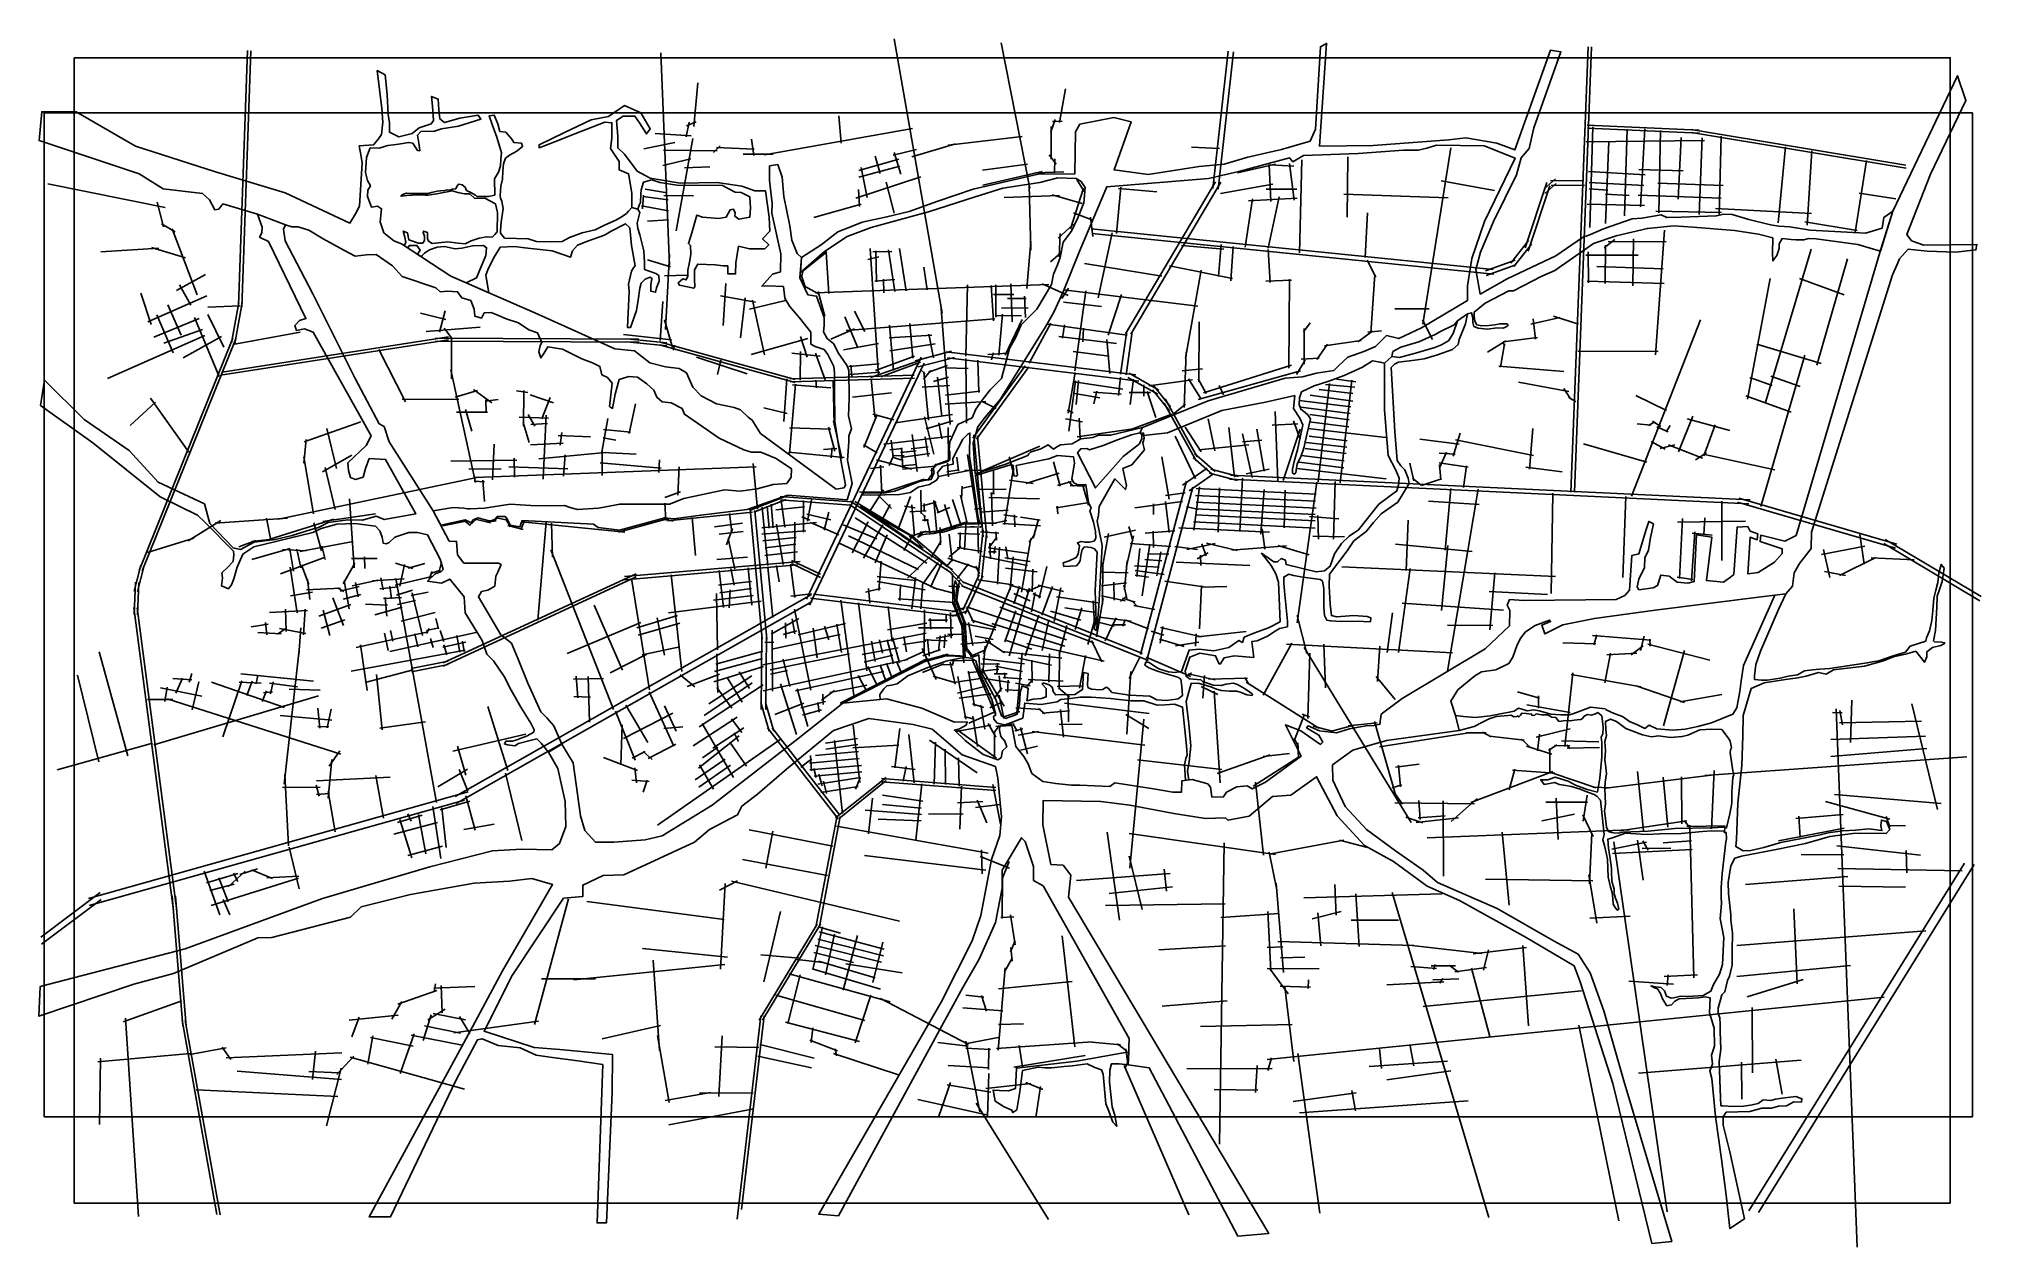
# Model space of a CAD drawing. Header units: metres. Extents: x 63673 to 71417, y 2014 to 6831.
import ezdxf

# ---------------------------------------------------------------- set-up
doc = ezdxf.new("R2010")
doc.units = ezdxf.units.M
doc.header["$MEASUREMENT"] = 0
doc.header["$XCLIPFRAME"] = 0
for name, color, linetype in [('图框', 6, 'Continuous'), ('底图', 73, 'Continuous'), ('水网', 141, 'Continuous'), ('路网', 2, 'Continuous')]:
    doc.layers.add(name, color=color, linetype=linetype)
picture_1 = doc.add_image_def('image1.jpg', size_in_pixel=(8192, 4266))

msp = doc.modelspace()

# ---------------------------------------------------------------- linework, layer by layer
at = {"layer": '图框'}
msp.add_lwpolyline([(63813.1857920684, 6755.63091658056), (63813.1857920684, 2189.193318366795), (71293.30290493378, 2189.193318366795), (71293.30290493378, 6755.630916580557), (63813.1857920684, 6755.63091658056)], dxfattribs=at)
at = {"layer": '水网'}
for points in [[(71065.03528804966, 6143.566261215834), (71029.08780577972, 6119.025895561266), (71021.90232163039, 6076.974912407838), (70981.86886052844, 6064.154364899354), (70955.17977116437, 6055.949288563686), (70734.49298641738, 6068.320920492261), (70654.22406542928, 6081.550042021437), (70609.53840630059, 6084.857256270014), (70576.43793086777, 6089.818077642906), (70490.37641803175, 6111.315367060975), (70424.17546716606, 6130.331981257768), (70391.07499173324, 6132.812524211622), (70360.4569568386, 6125.371159884876), (70220.807656947, 6119.981395310578), (70164.10410782258, 6119.148242912896), (70140.7556079413, 6129.146336220001), (70064.03930598171, 6115.815633322112), (70024.84739118452, 6114.14932852675), (69910.60670206259, 6073.32393516804), (69859.74036438059, 6050.828423628146), (69827.21925189902, 6039.16402552565), (69721.02184998273, 5965.947799095332), (69526.82111815055, 5874.951394190312), (69419.67598221236, 5813.394936503202), (69402.26465550059, 5911.082352734139), (69421.01526182279, 5980.667838837979), (69472.53809555346, 6103.088731137917), (69563.6367801266, 6289.345974422176), (69583.02451275103, 6356.297090577631), (69614.23436257684, 6393.379977650795), (69633.63489306945, 6475.973566446453), (69741.4216518582, 6779.524488259544), (69699.26201519708, 6786.318668163061), (69557.82412675553, 6388.180810410208), (69485.74514962465, 6415.35739775683), (69361.98665134997, 6437.098720541107), (69293.9877729495, 6428.945757563866), (68992.33371867792, 6406.633700917708), (68777.99778954207, 6403.905685645063), (68806.66674370207, 6813.118954736303), (68782.093107359, 6799.478481570869), (68762.98035595624, 6470.7438454348), (68741.1371620833, 6423.002321623179), (68626.56269072369, 6389.588003354962), (68493.12070278666, 6359.348367393366), (68398.19787684665, 6331.857777222147), (68299.14825725177, 6322.236116955814), (68094.93717128626, 6290.790995845368), (67959.60248241224, 6308.728440267181), (68027.26999979344, 6500.520677738766), (67958.22135031404, 6517.078308569093), (67822.88666144003, 6490.862114865828), (67806.31515159138, 6460.506480388167), (67803.55323328322, 6293.550623028338), (67656.84331492911, 6291.9926452394), (67397.3347158971, 6232.156589717227), (67256.32123243541, 6183.532313230215), (67142.82178200281, 6142.532459161477), (67054.09312426082, 6120.99985434569), (66955.05734019913, 6100.859099455469), (66912.11253703087, 6083.345439806202), (66858.65065332713, 6062.329074680572), (66791.16611087206, 6009.788095732801), (66712.95384188899, 5959.842864650505), (66708.83263145735, 5900.118347180727), (66805.48830891639, 5983.458416594221), (66895.52926697902, 6043.779628965858), (66991.34552247322, 6078.500484681979), (67185.27784496197, 6131.648306493822), (67219.06620617282, 6140.908123412959), (67405.77473701624, 6201.77555989736), (67515.70634933392, 6236.32169036864), (67663.7596979584, 6258.466693279537), (67734.68340807, 6277.0683846201), (67808.26699943264, 6274.411000142864), (67827.77095053566, 6262.009872582508), (67844.61536627599, 6238.093280020112), (67839.29594966226, 6176.973304776649), (67815.35909373313, 6117.624786917236), (67789.70905290982, 6065.031562343648), (67756.78082986483, 6020.571857438422), (67745.21155703207, 5959.217372082058), (67734.53225487017, 5929.873980071366), (67718.51312868315, 5893.416982368886), (67709.61376786296, 5851.624714263831), (67651.23923222051, 5753.983327090594), (67589.12356841021, 5691.020734597987), (67567.51799981942, 5642.449497341265), (67543.21208104305, 5596.57677972538), (67511.02371313411, 5477.367472338635), (67466.02952161583, 5432.411103319552), (67434.0978028471, 5390.355094004656), (67407.97216557122, 5354.099936365471), (67393.45765361591, 5320.745138430473), (67336.85199088865, 5293.191324438637), (67304.64563678665, 5224.439122999902), (67301.77787664981, 5191.131676796649), (67304.64563678665, 5183.252507352241), (67304.28695058933, 5155.675414296741), (67296.84135841642, 5145.76144306059), (67253.30301087543, 5132.459309922648), (67238.90990572362, 5116.281022016075), (67241.78838839865, 5101.900248172751), (67229.91438794792, 5074.217473458936), (67201.48859328334, 5070.262677984894), (67180.21576926512, 5065.14736828045), (67123.87021456135, 5041.987874356651), (67083.83260279952, 5027.440972649959), (67039.42745910567, 5019.440249458334), (66960.80807955924, 5020.894926402281), (66956.80407626124, 5013.257806312933), (66987.01430881582, 5011.803129369014), (67103.487361214, 5014.348880154606), (67147.89285079617, 5021.986000243924), (67178.10308335075, 5043.078815930901), (67223.23632197737, 5054.716363749729), (67251.62649014412, 5071.445148604893), (67259.2702763296, 5083.082696423748), (67255.3589711038, 5102.071269930224), (67276.84174933778, 5127.228663039161), (67317.72817105934, 5134.845149412984), (67316.34219652449, 5157.694476267003), (67356.97162321751, 5235.360839611182), (67377.66888905608, 5256.040716453019), (67385.07332051777, 5259.397927781509), (67383.59464791074, 5167.077393863408), (67396.32818085933, 5080.723971751897), (67402.71708418673, 5030.916827842681), (67416.5744083167, 4932.086224411643), (67424.14417439973, 4899.149259215861), (67431.95398698316, 4896.692656662723), (67406.6944540834, 5090.647201706539), (67546.48971884987, 5132.546077341743), (67557.03862111173, 5131.416778219428), (67559.29900134263, 5089.25786486175), (67568.71719465648, 5086.999398884509), (67573.99164578742, 5091.89276387976), (67568.71719465648, 5129.53474528296), (67699.43911677327, 5157.205219127935), (67734.23202380049, 5170.052484652639), (67797.38846559316, 5165.140337685588), (67801.17006269551, 5140.201450333261), (67791.71555110707, 5075.964725907514), (67799.27943708852, 5061.606040721206), (67814.78491910675, 5052.537258216791), (67846.55199503084, 5054.426565860631), (67857.96700166875, 4982.525606527079), (67867.87531874503, 4960.060384223441), (67862.53999126825, 4949.01817200423), (67877.07456474664, 4904.739805714227), (67885.61108870956, 4867.57689685974), (67887.44014619401, 4840.161831378004), (67880.12322447961, 4828.586449240538), (67860.61166383332, 4824.321883498924), (67844.14841703168, 4824.321883498924), (67828.29531724262, 4827.368001885798), (67813.66147381374, 4821.884988789445), (67821.58819665248, 4810.309738919372), (67816.10033242247, 4776.192948451732), (67808.78341070801, 4763.399251226947), (67780.12552497454, 4749.387106647395), (67756.95550347108, 4742.685513928882), (67758.78456095552, 4728.06414567196), (67809.39321183227, 4730.501040381438), (67817.31993467099, 4739.030171864666), (67824.63685638539, 4750.605554002134), (67827.0757149941, 4771.928382710146), (67831.95377809985, 4795.688238395057), (67841.70955842298, 4806.045040910365), (67867.92858554772, 4803.608146200888), (67881.34282672813, 4797.515909427166), (67891.7084081755, 4784.112988524983), (67884.70486128725, 4632.335345206229), (67887.18903126707, 4552.501251326117), (67888.73688153992, 4506.490843339387), (67879.06273086247, 4480.585874845186), (67887.96278345934, 4471.693140259711), (67894.15453043912, 4504.171005285228), (67898.79808125767, 4569.513617502233), (67912.45513604512, 4811.287988662719), (67891.6516824895, 4908.288672515715), (67897.94650419138, 4932.670581816491), (67900.28609284962, 4966.177355002292), (67962.97212651465, 5076.910570136097), (68004.77376875508, 5033.897341595584), (68009.76528323277, 5050.105257401359), (67994.79143157636, 5118.677178364158), (68029.83130287062, 5133.277912905556), (68080.99164563237, 5192.499057251873), (68074.12887529406, 5219.304502254002), (68079.12004388345, 5239.25267579942), (68077.24844213451, 5259.200981612259), (68061.65060793236, 5260.44773419213), (68070.28605595742, 5253.852616736374), (68070.67725565768, 5237.426062906568), (68060.49983746134, 5217.088494114461), (67995.27878823211, 5166.15403509405), (67886.05175044089, 5040.999440022948), (67813.90186620253, 5181.172602374658), (67826.74712108144, 5196.775527060119), (67851.59746808786, 5198.352022286039), (67861.45839846303, 5192.834487396408), (67916.28688695519, 5209.387224332662), (67972.6926262282, 5232.639966778545), (68029.49336997309, 5252.345694166637), (68061.65060793236, 5260.44773419213), (68073.34820533526, 5281.684589085489), (67945.40342061309, 5251.023549164674), (67896.89811666578, 5250.529001329297), (67875.36760584234, 5241.13285699219), (67826.99339357176, 5236.29993820202), (67792.41251609026, 5216.442764632724), (67745.90748435032, 5212.471303465398), (67727.22605569393, 5201.748384767038), (67718.0838812667, 5195.394126259751), (67696.62012689082, 5212.471303465398), (67667.60390084836, 5196.585591063428), (67626.66352054744, 5183.876941781432), (67620.30401772808, 5176.728417494131), (67615.13679197912, 5169.579760939465), (67523.91254994256, 5134.176405402396), (67405.35448269633, 5096.557967597648), (67397.344054882, 5219.818228863413), (67416.15415399679, 5283.98815824854), (67445.79367080837, 5322.807187308092), (67505.59464992012, 5392.660118109198), (67611.1476618793, 5563.945881309745), (67686.75539174402, 5683.247775881493), (67718.93096178473, 5741.286846410048), (67756.16584041568, 5822.220082443615), (67822.82509331743, 5987.805120395671), (67930.25316590887, 6241.415969555355), (68335.74185892048, 6274.038006054674), (68457.33647980813, 6302.576286358002), (68659.55421133286, 6357.297296710573), (68672.19262499094, 6341.512372072873), (68715.37470755295, 6365.715852641384), (68932.33731266017, 6374.134540839616), (69114.21853987366, 6387.290915294841), (69172.25894739019, 6387.290915294841), (69206.25389004214, 6395.161222822993), (69245.63881052693, 6406.75948722192), (69435.34541529865, 6405.069374293232), (69558.92993174375, 6355.038698465944), (69436.85037541873, 6102.659126599493), (69385.51605082737, 5955.624592501408), (69368.404609297, 5846.203470046631), (69368.404609297, 5788.073531809381), (69185.82122877537, 5679.209387406154), (69094.94840928115, 5635.973023749742), (69045.18441770412, 5647.862937781436), (69001.91136651153, 5604.626706392446), (68955.39319101506, 5585.170303066843), (68891.56572586391, 5561.390342736064), (68873.17449751572, 5545.176739431743), (68854.78361505584, 5527.882114608743), (68836.39273259591, 5508.425843550561), (68767.15591986547, 5498.69757575405), (68710.9013337923, 5483.564861701045), (68676.28310037125, 5480.322193947155), (68641.66452106187, 5478.160415444552), (68335.22544764512, 5387.452618021955), (68073.34820533526, 5281.684589085489), (68061.65060793236, 5260.44773419213), (68077.24844213451, 5259.200981612259), (68077.24844213451, 5249.22682870584), (68172.59013884113, 5260.318508935337), (68389.27534150839, 5349.139908597048), (68563.59579573543, 5383.141890955243), (68680.1912926021, 5408.950965579279), (68674.4623442067, 5357.198432645557), (68700.4558521409, 5318.592089576763), (68712.3986843691, 5292.620590576756), (68691.42609142058, 5192.158600945841), (68677.04613002528, 5146.569200116093), (68670.96264609258, 5115.070907507965), (68670.40957065427, 5100.703360405401), (68677.5992054636, 5095.729973628826), (68684.78918616124, 5100.979667018954), (68686.4484124761, 5120.320600898093), (68690.04322988074, 5135.517200108763), (68704.14648061275, 5166.462747222364), (68711.61282608536, 5187.461520782818), (68717.14358046814, 5204.315827407409), (68721.56818397436, 5223.933067900101), (68743.10768789431, 5316.274764603324), (68731.78088278032, 5332.543258881604), (68721.16176518763, 5341.031122933782), (68704.17173046077, 5354.47041737294), (68697.80046743818, 5373.568243757734), (68699.21618836926, 5400.4467003686), (68706.29548480164, 5423.788458779483), (68757.57308370688, 5447.42755432165), (68815.98013285227, 5466.583181563386), (68852.09433329683, 5479.056527128065), (68877.50813239138, 5488.857012928871), (68949.94060739467, 5522.211810863868), (68989.81426808854, 5547.743123932858), (69020.70244176826, 5542.69302206012), (69037.41196106019, 5538.438376374077), (69066.44686507242, 5564.870033683575), (69071.22600411606, 5584.020105694188), (69102.78831414925, 5602.105689612013), (69175.12255686702, 5623.204060530087), (69239.36958456144, 5651.933731771539), (69260.48572116654, 5664.951886786321), (69315.74726184677, 5691.437112395711), (69328.47283936385, 5706.249739323393), (69368.47655406944, 5734.615410660365), (69384.7806922397, 5739.291195770842), (69389.8545281397, 5719.013147311954), (69390.13642712793, 5700.424947246938), (69394.64646505151, 5684.934846659802), (69411.27712180442, 5677.048931577623), (69447.63932418094, 5674.232429409574), (69487.94811239286, 5678.738779971464), (69510.49830201059, 5678.175453084373), (69525.43756483402, 5684.934846659802), (69530.22950174584, 5691.412510657974), (69526.28326179879, 5695.355402065382), (69497.25008722817, 5695.355402065382), (69477.51854160457, 5690.567586461054), (69453.55885704572, 5688.596140757349), (69425.934831528, 5687.469486983173), (69405.63983381625, 5690.849183770886), (69398.31080601033, 5706.05768704819), (69395.49216201622, 5725.490811310127), (69395.77406100446, 5742.107565671467), (69438.5967655925, 5777.888676923378), (69533.12735416727, 5826.195511633181), (69551.88902891602, 5826.195511633181), (69665.18129223952, 5885.317190889298), (69717.05727795418, 5907.839817247644), (69870.98692340229, 6015.04704784142), (69960.92446085456, 6045.245151837182), (70086.24118605196, 6075.643244152569), (70191.9996556787, 6085.05208616078), (70268.05911570122, 6079.985847664386), (70433.94058647407, 6066.958037128905), (70529.00384307571, 6052.431240068108), (70585.5050475276, 6037.232260044111), (70584.78075736639, 5978.607509436668), (70586.22933768878, 5946.038247632794), (70601.44150640396, 5967.027365672548), (70611.58260632574, 5995.254023964604), (70610.73794702602, 6013.816299617815), (70623.28400850022, 6034.613497649785), (70659.78110732509, 6031.479685971979), (70678.02948379343, 6029.770262001868), (70710.24967342858, 6029.770262001868), (70728.78340776841, 6034.613497649785), (70759.13510864969, 6034.347243359167), (70925.65335983643, 6010.986041639437), (70988.10176821936, 5992.902309465339), (71015.1185205436, 5984.886433378821), (71065.03528804966, 6143.566261215834)], [(63678.06530686619, 3053.017797350709), (64255.72372047429, 3203.667728756031), (64802.98650538339, 3403.922964007244), (65231.46777918567, 3529.984516689234), (65480.88785332192, 3594.213701872796), (65596.59787606605, 3600.636607164401), (65717.45091237599, 3598.067445047753), (65748.34807915229, 3622.574743850536), (65774.23021104449, 3690.144739204086), (65770.89031333837, 3791.082494698523), (65741.71567044122, 3921.838878997602), (65704.60496572044, 3987.221965041216), (65757.48610291956, 4019.330142663733), (65803.36023434723, 3945.111990624166), (65832.09490728978, 3733.887687029899), (65850.05550466821, 3675.157519298955), (65891.9633346257, 3628.391070812912), (65965.71883248787, 3627.731850055628), (66089.44689258962, 3638.252928690635), (66157.89196693468, 3653.157878268511), (66357.69297670375, 3775.305241570459), (66698.63648628129, 4040.575065868933), (66878.11240605397, 4182.385698721279), (67051.98320545313, 4199.809416533652), (67192.73415967304, 4162.231584822904), (67322.80339051265, 4106.332733209623), (67373.90908291843, 4107.480152966717), (67370.46368927193, 4094.858006568975), (67342.90123187682, 4079.940756122261), (67322.80339051265, 4074.777168814179), (67366.44412099912, 4033.468205814918), (67438.22182939532, 3978.389544393401), (67496.21830909402, 3956.013734856999), (67509.99953779159, 3964.619845971145), (67515.1674553171, 3992.732886560465), (67531.81990303478, 4008.223780752042), (67524.35494111548, 4031.173234033309), (67507.7024933978, 4049.532743751333), (67503.10875049862, 4074.777168814179), (67504.2574456397, 4090.268063005757), (67551.34356977262, 4093.710454544488), (67568.3681933324, 4009.695520191511), (67600.31513118756, 3969.795601880673), (67617.01461971801, 3940.777455424192), (67632.01475888741, 3902.279439361824), (67675.74611211609, 3870.819636569184), (67727.05726218934, 3862.080861245632), (67790.03003727924, 3855.089735172864), (67822.6825873258, 3856.255011029949), (67942.21398433017, 3850.429028546845), (67962.62174163722, 3864.411148424959), (68117.14804445306, 3840.505004987732), (68193.51672864187, 3828.105596903654), (68228.83711537108, 3828.105596903654), (68229.79176715948, 3872.934195607436), (68270.83971873071, 3878.657009512972), (68332.88897198183, 3861.488567796391), (68344.34444755432, 3847.181599166274), (68349.11736060795, 3809.029594641064), (68393.98391933285, 3808.075814368029), (68407.3483525938, 3827.151816630649), (68448.39630416507, 3849.089159712312), (68490.39925341308, 3852.904413071811), (68510.4459033045, 3840.505004987732), (68562.94898455992, 3867.211381701898), (68705.76731332304, 3971.59906797728), (68643.00103356561, 4096.060449567448), (68704.8015931081, 4071.940032930637), (68783.01801275113, 4017.910252047906), (68791.70845702053, 4027.558365795645), (68776.25831713487, 4055.538080838537), (68727.01108272155, 4084.482554349261), (68732.80505812285, 4092.201151161396), (68778.18975756475, 4071.940032930637), (68845.78394662017, 4064.221436118503), (68897.92834167827, 4080.623388210603), (68963.24485608633, 4092.348100250732), (68997.073426452, 4093.867191421973), (69019.49944215955, 4098.804336928966), (69024.11013358686, 4138.225976295507), (69107.75284933722, 4201.383530946245), (69439.71398489561, 4399.016432583159), (69535.82355369284, 4490.215603423363), (69537.79961371719, 4552.411309489253), (69526.93076475093, 4573.143167422066), (69535.82355369284, 4595.84951320896), (69593.13136972825, 4591.900669768249), (69960.86047151362, 4595.563022005051), (69995.84223356866, 4611.166740294954), (70015.20713756338, 4633.636062888224), (70024.02313929627, 4771.815690879243), (70052.34966401037, 4777.476206835999), (70081.3057054836, 4874.962708875479), (70091.37728185125, 4907.038877785468), (70110.26174695679, 4896.975708914048), (70098.93113707111, 4842.88653996546), (70090.11824833316, 4792.570827875723), (70076.26991729981, 4762.381453528854), (70075.01088378178, 4724.015837141051), (70052.34966401037, 4676.844914923917), (70044.79580879054, 4646.026609056018), (70052.34966401037, 4634.7057094099), (70109.63223019778, 4642.881951450807), (70126.62814502628, 4651.058193491713), (70139.21744254162, 4693.197531273152), (70172.5797554396, 4689.423809879517), (70204.05351806052, 4664.894951489375), (70246.85823645547, 4660.492430842103), (70272.66669413353, 4667.410809840949), (70282.10875374218, 4853.578508090519), (70343.16807459532, 4844.14440300755), (70321.13637158298, 4671.184398967161), (70389.74920176767, 4665.524015277827), (70417.44620972282, 4684.392357711213), (70430.66536988558, 4695.713257357303), (70443.88418415992, 4884.396813958447), (70486.40977067326, 4886.607531401708), (70496.28315302827, 4868.455946047703), (70526.29795867694, 4857.407252725534), (70523.92827773408, 4834.125940519734), (70495.098485501, 4844.385526490805), (70486.01476620138, 4698.384000842634), (70527.4826262042, 4703.513727694459), (70593.04160833103, 4744.552071578712), (70623.45141845154, 4779.276763049653), (70623.45141845154, 4798.217455754726), (70534.9866735047, 4827.023180755321), (70538.146017503, 4851.882839930768), (70634.11446386197, 4828.20697404939), (70678.7648423811, 4851.238168588256), (71017.39954736178, 5992.574418562988), (71065.03528804966, 6143.566261215834), (71322.98566015888, 6684.027420291153), (71355.83744188305, 6585.55446792909), (71214.5735352711, 6291.776917098323), (71120.945369347, 6050.518124290945), (71139.09240053484, 6025.772215085686), (71187.58525250235, 6008.975444783224), (71399.01502789679, 6011.55955311688), (71395.78200968442, 5989.594698414528), (71316.253635609, 5981.196247129584), (71201.16344475071, 5985.072475763764), (71126.16067357361, 5992.824800764736), (71090.59920267906, 5954.06317575992), (71080.90049393021, 5928.868086439937), (71063.54866001103, 5890.641086294841), (70740.42012882535, 4864.561199976538), (70738.69829672296, 4798.993071830309), (70692.65364234906, 4739.394833106199), (70671.72428544168, 4701.753777574806), (70665.05002424278, 4648.414697092259), (70637.47511486779, 4618.2389462883), (70550.70833572868, 4607.796434493153), (70116.44277139835, 4553.476062116883), (69875.17424751475, 4519.877759885305), (69748.79080271034, 4494.689548470487), (69677.41155766923, 4458.61043875024), (69664.81499649891, 4493.850444039475), (69700.08488353206, 4507.694741279351), (69696.30605353636, 4513.987627709719), (69638.78240318358, 4492.172367444844), (69600.15359458624, 4466.581401775242), (69580.83919028757, 4443.088064915762), (69567.40315814252, 4414.560366005026), (69548.92857070698, 4366.315167906927), (69533.48915335955, 4340.102545423666), (69481.3623986062, 4315.752380300633), (69424.49697374382, 4306.959110805327), (69397.41841412113, 4291.40208291015), (69330.39839969207, 4235.261049674358), (69301.9656872609, 4190.618948014654), (69320.24381012551, 4133.80163152606), (69336.1311528591, 4073.954730076482), (69045.82085222972, 4033.758532773616), (68912.08243799464, 3995.734959900729), (68829.88830256659, 3936.478764691536), (68831.62085720722, 3875.368444968773), (68881.49518716126, 3770.167314139399), (68965.72729662451, 3679.362035637723), (69081.14469784217, 3593.585696223601), (69191.97631159227, 3517.17640231704), (69248.50069056218, 3467.344259867881), (69486.78869471361, 3363.250604038622), (69713.99754979473, 3233.184391070099), (69810.04555046943, 3181.853394363018), (69858.06937786254, 3107.088713397069), (69912.61735091981, 2955.709591776074), (69991.88942174334, 2676.971903278492), (70182.79660490551, 2036.05814555817), (70103.74763205426, 2027.811801791482), (69947.5728254618, 2666.431116799824), (69817.42715330138, 3070.986456880579), (69794.47953799355, 3135.403197247477), (69603.22508294892, 3248.23893508548), (69337.14460566347, 3396.002262596972), (69207.73256264918, 3452.499888762485), (69074.02666191704, 3551.838134502177), (68958.60511003941, 3614.638302618784), (68848.71846320451, 3733.025700337428), (68767.26971712575, 3888.908791706985), (68664.02447209852, 3815.55209729026), (68591.75283516831, 3809.821082805489), (68498.83201087726, 3731.879603254405), (68413.18141337628, 3715.629494145745), (68403.75318930083, 3725.774536542187), (68323.97439207515, 3722.151335457922), (68198.50409245963, 3743.166113374638), (68022.9903234971, 3776.500013059325), (67907.05201445572, 3790.502237583336), (67676.4074506014, 3793.993832597509), (67675.90522074753, 3697.270910299558), (67706.77713767572, 3539.482506929868), (67756.07383412012, 3537.263059837773), (67786.921192977, 3497.10178113039), (67777.66695073107, 3408.401141611423), (68576.29128096782, 2067.649818955746), (68452.82713366125, 2057.781083172857), (68099.84774789492, 2728.603146999842), (68016.25760717056, 2740.257095977169), (68020.14573787832, 2845.141843168647), (67676.87370806909, 3453.656699505489), (67637.6959746934, 3475.67565157739), (67637.6959746934, 3530.722965623398), (67604.63942707836, 3631.031525062019), (67589.94782029855, 3645.710826443276), (67514.04055114079, 3516.043664242141), (67512.816452344, 3445.093839833455), (67486.90699527382, 3308.631439589575), (67422.01557762222, 3161.275495692127), (67357.19091641821, 3048.80269961938), (67263.53300409782, 2878.659594549245), (66861.08121061593, 2138.57980325335), (66781.82020821894, 2144.915279788838), (67270.0668346351, 2990.705299164286), (67393.3244866092, 3235.021188553306), (67428.26750917127, 3336.021241996554), (67470.69866817078, 3559.218920356449), (67503.50167964055, 3655.581413969863), (67511.33155374706, 3729.900882843329), (67495.85339690682, 3883.214679828816), (67486.38885455678, 3929.859839102515), (67354.34494724612, 3976.978515693831), (67234.09098952218, 4078.283710045361), (67158.852668393, 4096.994389729398), (66982.11895129364, 4121.432380410811), (66840.88997940294, 4073.344580527249), (66653.39048805938, 3919.411772076244), (66538.07270268048, 3819.385603551928), (66475.9788298349, 3771.271746989165), (66458.23752565711, 3737.085516132765), (66345.85736985755, 3678.330085327063), (66287.34136588854, 3628.760625948518), (66004.93841835135, 3497.846578900091), (65922.25277560769, 3495.304531601927), (65840.83931013847, 3457.174218931469), (65840.83931013847, 3411.417896633881), (65764.51420787918, 3405.062844522153), (65560.09282180957, 3096.916556182143), (65447.71992966492, 2874.402038980218), (65647.63300725265, 2809.72750943678), (65749.2885495192, 2802.013409716485), (65960.32020744681, 2781.44238895076), (65959.03350286244, 2629.730747068155), (65935.47401110036, 2110.537790261704), (65898.57948658528, 2110.537790261704), (65921.11411122812, 2741.402134920936), (65822.15649792884, 2756.682194865513), (65720.07551301747, 2769.737517021684), (65655.560421868, 2779.529008638812), (65591.86197306355, 2808.087393588008), (65503.66425390688, 2817.878885205137), (65439.96580510242, 2844.805487152247), (65421.18303116567, 2840.725698978437), (65336.19342626161, 2680.194995456143), (65074.86649228341, 2135.00540884232), (64989.15121366485, 2135.00540884232), (65392.63998035742, 2874.457988093463), (65521.27273696626, 3115.547478619673), (65720.64311576553, 3459.432684908708), (65638.67104064485, 3483.14479205964), (65548.76878380215, 3473.164158050262), (65408.08804491308, 3464.846786685928), (65154.98668128991, 3419.548241884507), (64958.18106445111, 3370.388414665941), (64915.39709935593, 3329.778220378678), (64600.93618381, 3248.557567269309), (64545.31699459742, 3246.420258237049), (64209.46392355967, 3105.352835945523), (64051.16397907304, 3062.605200358579), (63672.52694294013, 2934.362161330326), (63678.06530686619, 3053.017797350709)], [(65244.13628512843, 4949.677657296328), (65324.50136307202, 4963.180175556103), (65366.89966268022, 4960.134586238855), (65382.14088601502, 4957.919503971178), (65391.83994065218, 4956.812028971035), (65449.75790370012, 4960.134983041091), (65551.91256282566, 4975.728781275422), (65633.49447591108, 4970.058345263154), (65698.05072777171, 4969.349524228192), (65768.99138641148, 4970.058345263154), (65794.53005119285, 4961.552625111013), (65820.06871597422, 4955.173368063755), (65903.30397527292, 4960.53085939071), (65988.37244271598, 4976.244624163344), (66187.10361988306, 4975.530247897288), (66243.57749915692, 4999.100696655136), (66406.85235548147, 5032.730346262223), (66469.04549827747, 5028.444882270298), (66536.24226164272, 5037.730186520203), (66600.57956619101, 5054.872307022773), (66654.19433253625, 5058.443659283454), (66672.06569072581, 5084.156840037263), (66672.78064190212, 5117.012593045075), (66612.73235263501, 5158.439538571518), (66550.53955572733, 5182.724231328029), (66514.08154228365, 5182.724231328029), (66483.34244647378, 5192.009535577962), (66385.19767074788, 5238.927297977818), (66246.60713503177, 5334.769583878893), (66237.24255440889, 5357.081772792444), (66193.30090107612, 5380.113628668361), (66158.00334297662, 5383.71236028234), (66137.11307145043, 5402.425685314518), (66124.14675565634, 5430.495871263905), (66096.05301378766, 5455.686992561677), (66060.03531618696, 5482.317580051546), (66025.45824347704, 5485.196512435766), (65986.55895020638, 5472.96085140176), (65970.71138463059, 5414.661478615919), (65959.90583322855, 5357.80143975481), (65948.38014232522, 5365.7187022125), (65958.4652083377, 5458.565924945897), (65939.35522404156, 5480.426949733636), (65916.85242112492, 5492.031430700677), (65909.59360864981, 5525.394296947517), (65879.83199325809, 5539.899798955769), (65837.00444623343, 5555.855877618306), (65760.78587757947, 5594.295696021523), (65701.98866639887, 5603.724245873396), (65686.01900224289, 5576.889040704642), (65674.4047639273, 5558.757030926936), (65665.69425813487, 5583.416437247914), (65670.77535768978, 5608.075975836314), (65678.0341701649, 5621.130901190277), (65660.96423523402, 5659.177885394222), (65626.21940668445, 5671.054308150371), (65585.07391460436, 5698.461305320262), (65536.15700354538, 5714.448731358338), (65505.06959818808, 5728.152163809573), (65475.35329416749, 5740.02858656575), (65448.38057637352, 5738.201444603241), (65436.95138831408, 5717.646163658965), (65410.30553499115, 5726.064719589806), (65408.83689314562, 5753.943646868429), (65394.88583327847, 5788.425363112416), (65359.64050431672, 5798.696588615305), (65342.01783983584, 5822.907211623824), (65301.63261030318, 5825.841828586447), (65272.99582375778, 5822.907211623824), (65255.37315927691, 5838.313983744447), (65120.96302990667, 5883.20091237477), (65082.04471277783, 5926.799953261594), (65017.18062030425, 5971.577232211392), (64978.26195728714, 5970.398994148418), (64933.44659003499, 5964.507142496557), (64888.63156867116, 5989.252522632188), (64806.0770176042, 6034.029933849407), (64749.4685877703, 6068.202144360633), (64707.01183303451, 6082.342323790304), (64681.06640357802, 6081.163953459938), (64656.42393545746, 6089.306864114245), (64544.23643945722, 6132.134124680305), (64406.11838719865, 6173.340844973864), (64389.77793075387, 6151.819086085481), (64374.17975066338, 6149.59262882077), (64353.38252309772, 6188.925649024517), (64325.15768955235, 6214.900190174899), (64167.72384944184, 6233.861913397706), (64071.92004592753, 6292.49208696885), (63674.33490123652, 6425.307477995142), (63683.84337140428, 6540.595453561866), (63821.80058558977, 6540.595453561866), (64057.47747874463, 6402.754694667965), (64377.46188501852, 6301.288530881924), (64655.2925347329, 6217.052577691589), (64912.86450501007, 6096.949803969502), (64934.73675350262, 6133.121765409565), (64951.32970842771, 6164.018638117325), (64962.26185495817, 6336.265059496072), (64957.43498332517, 6361.58540605064), (64950.19450293147, 6404.991601057846), (65006.91154170071, 6408.608850108809), (65027.42652438977, 6432.723446979712), (65038.28707203617, 6449.603678016079), (65044.32074804952, 6499.038621441548), (65039.49387641652, 6553.296563601645), (65021.85495518416, 6704.716026781825), (65053.89804999484, 6687.183452893339), (65061.52730887046, 6609.430322130065), (65065.34211125242, 6527.865641494718), (65070.68262705423, 6497.374168389885), (65070.68262705423, 6458.497603008233), (65107.30320801259, 6440.202639784897), (65160.70836603041, 6453.161539001245), (65188.93700434745, 6476.792433964178), (65237.00164656347, 6492.800493717746), (65245.39393509313, 6504.997003599216), (65242.34216236521, 6562.930789271661), (65238.52735998324, 6601.807354653313), (65265.22993899213, 6591.135358906729), (65267.51868206599, 6548.447375920398), (65271.33348444797, 6511.857581741118), (65289.64377492719, 6497.374168389885), (65350.67819182063, 6514.906742278341), (65423.91969962575, 6526.340995092382), (65435.36376088334, 6511.095324673689), (65345.33767601883, 6483.653012106079), (65278.19971366954, 6472.981016359496), (65249.97142124089, 6463.07127768037), (65195.80323356902, 6461.546763545455), (65182.07042923756, 6447.063217926801), (65188.93700434745, 6407.42439547769), (65191.22574742133, 6385.318014649675), (65182.44917695795, 6386.662380576048), (65163.15587184736, 6415.578284326794), (65146.75626849825, 6418.469782114698), (65123.12137308041, 6414.132469299133), (65097.07529012021, 6410.277006647899), (65063.79356920294, 6406.421543996636), (65030.03002584318, 6395.337138474512), (64993.85460316436, 6396.300971070481), (64978.90185069601, 6358.228326989543), (64974.30015236527, 6298.885761163459), (64983.46273420398, 6265.979614273557), (64994.34991525165, 6245.000151754531), (64984.24029116787, 6227.90577978597), (64983.46273420398, 6202.264155699406), (64998.23839184776, 6160.305230661354), (65022.34646249987, 6164.190321211819), (65038.86297610419, 6153.590014399902), (65033.88598893629, 6101.374413273764), (65047.57313600832, 6057.861478468986), (65087.39007101621, 6025.537440437969), (65118.49684611992, 6014.348411396817), (65315.22152508974, 5884.936922093737), (65661.62903260259, 5733.76043414051), (65968.61599313267, 5594.895925515213), (66047.79986243228, 5587.217802529661), (66108.21548510488, 5539.4293237885), (66171.14779126027, 5523.080675461504), (66225.26997578435, 5516.792815192573), (66254.21909949096, 5499.186568358302), (66279.39216030843, 5442.595032333715), (66313.37568864552, 5407.382538665173), (66373.79096542978, 5375.94284051843), (66444.27539736348, 5360.851790698681), (66469.44845818094, 5352.048601147863), (66500.91495714692, 5323.124100015644), (66517.27720455645, 5310.548247210419), (66550.0023911522, 5257.729506707605), (66852.07877507362, 5036.393756638281), (66882.8569562647, 5041.508669540519), (66888.30711866682, 5053.389192586299), (66869.97572899952, 5151.898386217915), (66845.5909476841, 5304.941696355789), (66845.33360676724, 5429.995239127805), (66844.83068513672, 5499.86510015704), (66841.567920528, 5524.19555743644), (66818.75520166854, 5572.315233765113), (66803.03976543446, 5592.069635559048), (66767.55300641898, 5604.226200683566), (66750.82342560391, 5613.343657593825), (66750.17834387004, 5634.96832052496), (66750.17834387004, 5662.199005241125), (66704.75559671194, 5719.25374172558), (66665.82171460832, 5765.935010001413), (66646.35477355652, 5797.055811429513), (66641.16333562463, 5843.737079705345), (66578.86919343646, 5846.330446757493), (66555.50893335196, 5845.033697097736), (66598.33613448829, 5893.011582765931), (66629.48337852652, 5902.088565849583), (66630.78115153738, 5974.703769181797), (66595.2542694757, 6136.242879416269), (66596.56207324815, 6174.136168893106), (66586.09998895692, 6266.909454145876), (66586.09998895692, 6324.402789352491), (66618.79439149139, 6329.629468213767), (66635.79514875647, 6279.976151299052), (66642.33416761871, 6202.88290263011), (66667.18174751848, 6085.282892786257), (66675.0285701531, 6029.096227294969), (66695.95273873559, 5975.522901234334), (66712.95384188899, 5959.842864650505), (66707.3200127841, 5878.197500896785), (66739.06910251504, 5810.787813640694), (66773.46389207547, 5805.500688574364), (66803.88995894749, 5719.586261987192), (66803.88995894749, 5687.864040658753), (66801.24425911793, 5662.750692596368), (66815.79612701281, 5636.315464066865), (66842.25347119634, 5615.167360603722), (66859.45103892071, 5579.47976240868), (66880.61698344522, 5549.079289279966), (66895.16850545174, 5527.931185816793), (66901.78292796976, 5509.426578753104), (66902.75176117965, 5396.722050183016), (66901.09184308814, 5328.722053488803), (66912.7112697286, 5276.478147137503), (66901.92162918969, 5248.282968488347), (66901.92162918969, 5224.234240786202), (66896.78968405043, 5151.91306790011), (66915.452434737, 5058.678830733377), (66895.82258028218, 4993.408701055479), (66658.9879988897, 5011.808816867532), (66497.17452075571, 4954.548404564935), (66312.60643300152, 4932.65470972762), (66203.76921135723, 4917.240001562547), (66168.60447437619, 4921.549009152979), (65987.02071112573, 4872.208636923605), (65902.92176866921, 4882.475233067264), (65884.53607453423, 4895.835563864326), (65600.02908829098, 4910.994334596529), (65590.59705944394, 4885.077991105325), (65552.19480770221, 4891.809608525247), (65540.40485811543, 4917.725819749059), (65532.32041019867, 4926.140143122844), (65500.31847609917, 4927.149872509094), (65491.56023771723, 4916.379469811596), (65478.42270720022, 4910.657714045314), (65467.9799926554, 4908.974875824031), (65423.21408743428, 4921.433804241328), (65404.27739319106, 4914.000772761239), (65395.82388242713, 4901.499651041086), (65372.15301462302, 4913.325018578063), (65275.06333498336, 4892.092782108607), (65244.13628512843, 4949.677657296328)], [(65118.49684611992, 6014.348411396817), (65129.52495864951, 6007.093782876749), (65135.83484450593, 6019.632891115005), (65132.0072442558, 6040.465140009882), (65125.75496681844, 6064.696264466504), (65142.6173687519, 6057.691911653004), (65147.16441672661, 6030.053314253193), (65185.62616126097, 6016.612697139965), (65203.43560543959, 6017.180653386311), (65210.82481781486, 6027.403072215935), (65209.68822876532, 6043.872612953101), (65204.5725403775, 6058.449142558995), (65205.70947531535, 6064.50685753944), (65222.19278364006, 6058.638417218636), (65222.00323683571, 6047.848042142636), (65221.81403591967, 6034.596699689078), (65225.98199028569, 6025.131379497994), (65240.76041503612, 6015.098235327983), (65303.79787124355, 6022.002064912028), (65344.54040342022, 6016.186531554093), (65372.67219300504, 6014.248152702204), (65395.95359055051, 6025.878954883257), (65427.96555541158, 6036.056005992257), (65457.06756175968, 6042.356167130026), (65479.37874254192, 6039.93302823088), (65490.53467882139, 6051.079334899521), (65499.75018157438, 6061.25638600852), (65500.72420310923, 6138.890608372778), (65493.44878799427, 6173.298651670979), (65450.76616817957, 6195.682132716989), (65410.99385276611, 6195.197504937155), (65391.10734917108, 6213.613096035813), (65370.7362560269, 6213.128468256007), (65348.42472935631, 6217.00535822721), (65320.29293977148, 6224.759402704482), (65259.27927617781, 6212.978477016295), (65223.53898101703, 6208.095032076585), (65212.23638808606, 6208.400305252318), (65183.52177666657, 6208.705446160632), (65161.22235608753, 6208.095032076585), (65139.53342840936, 6205.958516648767), (65120.28854766487, 6204.127274396657), (65116.31740375812, 6205.042829388986), (65126.39831911062, 6211.757648848201), (65138.92258962012, 6216.030679703865), (65149.30892436725, 6214.809719268378), (65168.24803982879, 6214.809719268378), (65186.57666238945, 6214.199305184362), (65203.07207680567, 6214.809719268378), (65222.92814222775, 6214.809719268378), (65237.59069438798, 6218.777609215729), (65261.11213843384, 6223.661054155439), (65274.24759362091, 6224.576741415194), (65290.1321692479, 6226.10271049157), (65297.15819887753, 6228.239225919416), (65301.74018157357, 6229.460186354903), (65311.82109692605, 6228.544499095121), (65321.29082760097, 6231.291428606986), (65334.73135629438, 6233.427944034833), (65342.36822471325, 6247.467864769889), (65348.78341555362, 6251.740895625553), (65360.39142787928, 6248.688692937954), (65372.3048595995, 6239.837490318314), (65378.10886576236, 6226.713256843011), (65397.04832711223, 6217.861921955977), (65414.15492620603, 6207.78975890085), (65419.04232829669, 6202.601173052855), (65465.55600724485, 6202.923508724111), (65490.39424815973, 6208.132066950581), (65489.78098815219, 6273.68961370422), (65504.69638468097, 6299.573154878483), (65512.54666619892, 6324.67235032827), (65514.11665332486, 6351.340237226978), (65517.25662757673, 6376.439432676765), (65498.50775069615, 6438.841872700054), (65480.31367869553, 6489.425955358922), (65467.65693295601, 6524.202627920866), (65488.22414478276, 6526.573653461587), (65502.4629837398, 6492.587543192205), (65511.16449643572, 6461.762756221347), (65534.10484808862, 6459.391598413205), (65557.83624635031, 6430.93810151788), (65566.53775904624, 6417.501716961706), (65596.59753017774, 6415.130559153564), (65601.34380983002, 6401.694174597358), (65578.40345817711, 6382.725044399733), (65549.13473365437, 6367.707932060614), (65533.31380147992, 6355.061845262184), (65525.40333539272, 6332.93125949864), (65523.03019556652, 6303.687332578149), (65520.65705574036, 6271.281817824318), (65515.11972947931, 6243.61861868677), (65511.95554304442, 6206.470920584077), (65513.53763626191, 6195.405693836015), (65518.28391591424, 6183.550037062786), (65523.16647556819, 6155.045617215685), (65515.72192106035, 6100.002800261512), (65512.74416843487, 6065.787073773333), (65512.74416843487, 6056.365269559202), (65529.17040518527, 6036.080607729993), (65623.49484431592, 6033.247704403475), (65656.17714075884, 6023.690326097014), (65718.3529891384, 6022.097429712594), (65759.00628212612, 6023.690326097014), (65788.49983406276, 6038.822907882597), (65838.71866879262, 6057.14128243702), (65890.53204871976, 6069.884585779684), (65927.19967049093, 6088.999342392606), (65972.63590729382, 6108.114231272921), (65998.14378801394, 6122.450298732612), (66015.68067218916, 6135.193602075275), (66023.65166873402, 6143.954598323238), (66037.20288169268, 6158.29066578293), (66061.1165631038, 6152.715462303778), (66069.08790553697, 6138.379394844087), (66057.9281644859, 6096.167442256149), (66061.1165631038, 6074.663274932913), (66069.08790553697, 6049.176800514949), (66084.23331780464, 5986.257062662275), (66087.70845784736, 5939.773798694949), (66087.70845784736, 5911.101531508175), (66133.14469465031, 5895.968949722592), (66144.3044357014, 5888.00446780055), (66145.89863501035, 5864.907404092895), (66135.53616655793, 5838.624415349041), (66131.55049534136, 5821.102555120539), (66112.41941185713, 5825.084729947878), (66113.2166844558, 5850.571204365813), (66117.04393881763, 5876.123151150328), (66110.54262178327, 5881.61978778959), (66089.53786122019, 5873.125045832246), (66074.53426316747, 5857.634548442904), (66068.53310065702, 5836.647546681663), (66061.53128321044, 5789.176774252497), (66055.02996617608, 5747.702476994251), (66048.02814872951, 5725.715930437115), (66037.52594139212, 5699.232292036612), (66032.02458751724, 5680.743689329188), (66020.02191660806, 5680.243983064922), (66021.52203429153, 5711.224845576245), (66022.02218881546, 5737.708616244169), (66024.02280691115, 5765.691373437439), (66024.52296143508, 5795.173117156024), (66026.02307911852, 5824.155286877765), (66023.52265238727, 5853.137324332114), (66036.0254778203, 5904.605614607834), (66043.52710390254, 5918.097286940203), (66050.02876682521, 5926.592028897546), (66034.87678267929, 6007.021458377275), (66028.70302189264, 6078.317294323089), (66011.28546919093, 6093.822870196862), (65954.88526413117, 6064.916489699419), (65927.36465922388, 6047.932957818034), (65863.41993792912, 6026.096931570268), (65819.71106744191, 6009.113399688882), (65800.28494121291, 5986.468558246328), (65792.19046253459, 5960.588852826884), (65718.86801686043, 5985.854176140072), (65671.56052419687, 5990.743969915318), (65609.57145551505, 5998.078594444465), (65569.60475086066, 6002.968255952321), (65512.50965614768, 6000.523425198394), (65505.98447281867, 5991.55886941083), (65484.77736758301, 5956.515678023453), (65462.75500355557, 5910.878131857491), (65454.59861086635, 5888.874258270021), (65466.02385891772, 5819.124932720442), (65376.79473254217, 5858.065618635255), (65417.99774554267, 5877.800830942724), (65455.35437686548, 5966.767460217496), (65457.40134399728, 5998.468254225969), (65445.63145593362, 6007.160339154799), (65402.13392321544, 6005.62643403397), (65358.63673638558, 5996.423003309086), (65332.53807839938, 5993.355193067429), (65290.5759439742, 6003.069969588425), (65260.38369761267, 6001.024718671512), (65230.70302008999, 5990.287382825801), (65210.74526349915, 5976.482236738462), (65201.53425729438, 5966.767460217496), (65198.30025516897, 5961.85129679696), (65182.53665086811, 5972.221076125315), (65193.43510008201, 5988.788337149969), (65179.92522982027, 6007.269724300511), (65161.19226380286, 6007.269724300511), (65149.91180772491, 6007.269724300511), (65143.67344072214, 5997.786480173377), (65129.52495864951, 6007.093782876749)], [(66037.20288169268, 6158.29066578293), (66037.20288169268, 6215.436269976112), (66024.50878001357, 6286.580395205906), (66023.27928994152, 6293.471075449973), (65986.91763640362, 6308.586517339281), (65986.91763640362, 6331.513220626511), (65986.91763640362, 6341.62797378673), (65951.59240723785, 6394.450020974705), (65957.53130984904, 6435.448552369402), (65957.53130984904, 6467.815709575138), (65957.53130984904, 6496.946151060313), (65929.39709904586, 6498.838236319715), (65809.46965990466, 6452.277066849578), (65726.04146930951, 6419.886530132507), (65666.99660369138, 6396.962685397109), (65667.08818810125, 6408.579222209606), (65765.54806809494, 6456.478805572785), (65875.17599045963, 6507.654784878657), (65944.28101973672, 6521.723936710711), (66007.1154394949, 6565.203407861467), (66072.77680456713, 6536.787974258615), (66110.04419670103, 6472.114003505558), (66110.04419670103, 6472.114003505558), (66095.8921757146, 6452.222043608199), (66066.94374378466, 6496.164186149195), (66049.05909124167, 6523.312114342458), (66002.36639273597, 6523.312114342458), (65976.20167007885, 6506.176299801445), (65976.20167007885, 6506.176299801445), (65980.65498231642, 6442.766114403029), (65980.65498231642, 6416.067144663656), (65980.65498231642, 6396.599101806234), (66007.46962914395, 6370.858673966519), (66057.95756499388, 6303.037635074172), (66109.9881627917, 6275.096145311954), (66230.00553289847, 6255.754946898001), (66376.8818235389, 6258.636260095517), (66474.98889743694, 6243.890031406248), (66526.92506772093, 6225.886717815679), (66569.67513575981, 6225.886717815679), (66584.09729553125, 6120.360738234303), (66586.94534003332, 6063.801078654854), (66558.11347247032, 6034.467209897471), (66582.48744111415, 6010.510361868441), (66566.7425530704, 5994.491334364755), (66506.49033112422, 5994.491334364755), (66462.34391190059, 6004.231012888457), (66451.01606912151, 5938.629421088233), (66450.44639104347, 5894.235453084372), (66450.44639104347, 5894.235453084372), (66419.68619604554, 5893.666306431376), (66419.09491400406, 5925.622834329813), (66401.45788110036, 5925.622834329813), (66369.55832994625, 5930.661235678766), (66299.49346055585, 5933.506968943781), (66286.96123461478, 5910.171691635856), (66286.96123461478, 5873.745909041462), (66288.10059077093, 5841.873299671075), (66283.54351203464, 5836.750979794044), (66226.58020077513, 5848.703191774519), (66221.45344396067, 5857.809670489979), (66239.68175890594, 5873.745909041462), (66253.92267319286, 5870.331029123452), (66260.75811835311, 5885.128974368912), (66260.18844027509, 5909.033398329864), (66267.02423132367, 5940.906007700221), (66270.44195390384, 5963.672138355149), (66271.58131005999, 5972.778617070609), (66270.44195390384, 6006.927813053015), (66262.47441624233, 6015.057232431776), (66276.1456524512, 6057.743760476618), (66295.51332355256, 6127.749592400418), (66318.29871723405, 6119.781406990951), (66383.23682981008, 6114.659087113921), (66413.42769261822, 6120.350553643948), (66428.80761717306, 6149.377429749321), (66441.90917530388, 6152.792309667333), (66448.17528827442, 6137.994364421873), (66447.6056101963, 6123.765565829383), (66462.98588063946, 6112.382500501933), (66507.41731184628, 6120.350553643948), (66509.69567827025, 6155.638175199769), (66506.84763376816, 6201.170436509623), (66472.10003811202, 6218.244968367099), (66449.31464443053, 6219.95240832612), (66415.1363809641, 6237.596219104016), (66398.04742217512, 6246.133551166479), (66216.8334135485, 6248.054470720642), (66147.90790031431, 6258.868389395097), (66116.0083491602, 6268.544014763552), (66083.53911992803, 6260.006682701089), (66074.42496245546, 6229.841513289721), (66072.14625014312, 6212.197834779246), (66071.57657206505, 6178.048638796841), (66065.88048306097, 6167.803866775384), (66061.1165631038, 6152.715462303778), (66037.20288169268, 6158.29066578293)], [(65704.60496572044, 3987.221965041216), (65675.05503398611, 4022.896865565184), (65658.41365469497, 4040.663023694707), (65631.88159863232, 4033.817127235002), (65585.4792957261, 4021.193525895795), (65570.31797259534, 4012.930780970608), (65541.14402147481, 4017.062153433188), (65528.73942832718, 4020.275457822688), (65534.71222799463, 4030.603822845471), (65560.44009369204, 4030.833439064298), (65578.81748650706, 4036.112363551422), (65591.45174950523, 4042.309488379018), (65616.72027550152, 4051.490301377286), (65633.719303325, 4059.753046302474), (65645.43488692102, 4067.327207105991), (65647.04292176316, 4075.59008429857), (65634.13021866, 4102.136681984906), (65594.7297332004, 4166.182147739919), (65555.91691201198, 4233.753068965333), (65527.84219400142, 4288.216819210966), (65484.71476179543, 4351.367628223961), (65459.06126208877, 4377.371003669074), (65440.46250074309, 4432.861016726849), (65371.67153806891, 4542.642832400974), (65367.8498179203, 4606.602721143543), (65311.47901336852, 4676.290317685722), (65277.78533945127, 4660.431720102233), (65222.50097014133, 4669.074337020778), (65252.58772056241, 4698.008361406303), (65274.77680276451, 4705.899434917371), (65284.55506582901, 4715.669366947142), (65273.27253442112, 4756.252181881135), (65221.73517338059, 4853.624140346015), (65181.75912974133, 4862.951902433619), (65147.54178089375, 4863.562448785089), (65092.55003311018, 4844.636834564386), (65069.33124135231, 4823.269167205348), (65057.72184547339, 4817.7746468446), (65044.89042612759, 4820.827246334403), (65041.83554040472, 4844.026288212947), (65032.05900678183, 4869.667515497276), (65014.95067824638, 4887.982583366509), (64952.99827372742, 4896.821485117282), (64932.67975560931, 4899.282320227474), (64860.0252202987, 4896.206309406583), (64797.83795760424, 4879.596036148228), (64765.20477730414, 4862.985762889875), (64530.27327349851, 4805.255669024453), (64485.4298892917, 4777.252013580874), (64463.0080242441, 4724.356425714503), (64449.30565808562, 4678.306072970793), (64440.58615919656, 4654.036194163897), (64428.75228179198, 4638.478769466511), (64401.34789536329, 4650.302417527215), (64405.08487287122, 4682.039849607478), (64402.59343923651, 4702.575819510297), (64424.39270529161, 4723.734107563823), (64447.43716933165, 4747.381535952649), (64449.30565808562, 4775.385191396227), (64448.06011421237, 4789.075793908967), (64335.26835130114, 4903.395439787884), (64304.51541995815, 4931.614294302912), (64156.85084981558, 5005.764857697418), (63887.49896071321, 5220.100355242873), (63679.44055886281, 5369.969379876333), (63695.56898576183, 5469.882195232727), (63853.6292296364, 5313.567118511389), (64032.65618635789, 5189.48203769457), (64148.78196687363, 5063.785410788958), (64332.64790131968, 4976.764699608292), (64353.87022564182, 4898.59757186062), (64447.19539338962, 4801.545303718827), (64476.15108897442, 4795.422645441489), (64531.51639615342, 4824.076924260879), (64615.16187901044, 4835.618181407306), (64682.13416085008, 4850.666508854541), (64754.50506773078, 4873.438062473142), (64786.89232142892, 4883.425706655107), (64826.07662668282, 4903.400862751556), (64904.44523719067, 4913.388374666102), (64962.42200125457, 4912.589347259462), (65018.00002975599, 4927.770471183467), (65049.98709065735, 4914.586849642365), (65176.24601566332, 4937.614737496071), (65055.04985813085, 5154.682086068962), (64989.91977753218, 5157.451633307472), (64975.09258252732, 5117.516399598913), (64965.42292839812, 5084.022324084187), (64935.12380254292, 5074.360586793482), (64915.78380250791, 5082.090029533021), (64907.40327418142, 5109.786956859403), (64904.82467668771, 5140.704595550109), (64977.02679006382, 5210.269183403609), (64997.01118005602, 5248.272122560972), (64766.71769285575, 5661.609886209627), (64732.07282603334, 5675.384875328163), (64699.85194462148, 5668.115326363331), (64693.61557804722, 5687.846978163201), (64712.32467776997, 5708.617061376717), (64737.26979817851, 5715.886610341549), (64587.89135136512, 6023.143929438025), (64552.61523834209, 6041.089574439073), (64560.99438311526, 6057.833437778667), (64563.08908283646, 6079.809667478055), (64544.23643945722, 6132.134124680305), (64656.42393545746, 6089.306864114245), (64647.9808013434, 6072.434304587487), (64654.13726771362, 6025.823138037434), (64764.3224161765, 5814.107725560373), (64933.86338547157, 5476.822266086325), (65028.85158430581, 5296.89097608428), (65049.193276942, 5285.034922508813), (65069.53531546652, 5224.06083821543), (65244.13628512843, 4949.677657296328), (65309.03081577497, 4828.846751497826), (65338.06987044716, 4827.139972875855), (65341.48620947397, 4774.231026001362), (65367.10892511933, 4740.096114898944), (65505.47186631487, 4740.096114898944), (65515.72088339534, 4734.975911300426), (65502.05552728805, 4704.254557441978), (65495.22284923441, 4688.893946646421), (65490.09816774999, 4649.638831945512), (65462.76745553543, 4632.571442527988), (65437.14439400175, 4627.451238929499), (65425.187380352, 4606.970292268029), (65514.09382469516, 4455.619740406983), (65556.79858136293, 4421.484961571986), (65584.12963946589, 4358.335607500456), (65621.70971464925, 4262.757988681115), (65674.66314250923, 4148.406334089668), (65698.5778615853, 4124.511962451681), (65725.90891968826, 4092.083962238656), (65757.48610291956, 4019.330142663733)], [(66878.11240605397, 4182.385698721279), (67202.43252253352, 4347.587954796996), (67289.05921689933, 4370.691631875001), (67366.41679582112, 4368.544667321985), (67363.55145690258, 4398.602700133575), (67355.19790786575, 4492.330823798634), (67326.32557136822, 4571.781342197965), (67320.90723069238, 4641.463515776442), (67326.5898300517, 4670.698183978471), (67333.8911867913, 4654.512356829655), (67331.83764778124, 4634.679123661073), (67330.01239506842, 4616.213667749891), (67332.96731906419, 4578.801038030682), (67357.593184545, 4514.003235263749), (67363.3591429916, 4482.149804667423), (67367.51326182444, 4436.951915362879), (67370.09255109477, 4392.575009854539), (67394.9774869341, 4366.084361281449), (67420.56042542157, 4375.14692721772), (67423.91657987917, 4315.276217634848), (67488.61014940648, 4197.573965085292), (67511.19492785707, 4131.381667044683), (67528.13307933457, 4121.979438406823), (67541.68394640496, 4126.492534606485), (67557.11679187411, 4131.381667044683), (67572.54963734327, 4138.527413716422), (67583.08920062018, 4175.760556564113), (67585.34750552109, 4225.404879295122), (67592.87576500466, 4252.107420254499), (67616.58986884983, 4241.952854604722), (67614.70754456267, 4208.856771718127), (67612.07291315973, 4192.308664141108), (67636.62752564473, 4198.702735137979), (67670.50452037643, 4201.335385610058), (67688.57234313694, 4207.352891298739), (67688.94866963901, 4241.201178929826), (67672.76317116564, 4258.87752748988), (67676.90345446537, 4263.390623689542), (67700.61755831057, 4256.244877017802), (67713.41542648844, 4246.090311368025), (67718.68503518273, 4226.909685586345), (67727.34262006084, 4215.250842714973), (67752.56202991446, 4217.131288442557), (67786.43902464617, 4216.002915192075), (67802.62452311952, 4216.75511993657), (67833.71573324845, 4236.786886483314), (67837.0473296346, 4304.789925327932), (67856.7989367813, 4300.510016567073), (67853.70531156554, 4257.948613489425), (67855.13313858822, 4245.108887206908), (67869.17378353263, 4238.451339535006), (67902.49009328282, 4235.360250229713), (67914.8645941458, 4236.54906968525), (67928.42929674935, 4246.060022131802), (67935.80640303303, 4242.493431497773), (67951.2748750001, 4224.898295125691), (68020.43351696814, 4214.355260101089), (68102.06800507962, 4210.0943978469), (68129.48276815818, 4195.485594993661), (68167.25377369928, 4193.050816562696), (68206.85279905982, 4198.529068032367), (68214.77260413195, 4200.355151855591), (68231.83043297134, 4212.529176277865), (68230.00275904022, 4249.051117277267), (68225.12919248277, 4277.659896108612), (68214.16314889601, 4286.181620617019), (68167.25377369928, 4298.964339647034), (68132.5286607845, 4310.529537194146), (68097.80354786979, 4323.920950831904), (68081.96393772558, 4334.268759163533), (68085.6192855878, 4345.834088978064), (68099.02211245328, 4345.225394370324), (68128.26420357468, 4325.138340047386), (68141.66703044016, 4317.83400475449), (68177.0012527025, 4308.094758763181), (68203.80656054517, 4305.051285724476), (68228.17508510908, 4309.312147978664), (68258.73708609445, 4394.291311729817), (68298.85459806037, 4397.224341483553), (68357.56326182868, 4391.358414243499), (68417.25078956848, 4404.067857129936), (68457.36830153437, 4432.419772656576), (68471.06686292129, 4424.598536336474), (68478.89500758616, 4445.129347810435), (68517.05548338586, 4461.749408856936), (68574.78597495942, 4483.257808737195), (68622.45284559693, 4507.287225397885), (68615.55098987749, 4664.913997996016), (68604.70496954094, 4698.409660719626), (68585.97096585855, 4731.905323443265), (68547.51683086743, 4780.178429964231), (68596.8169861951, 4746.682767240621), (68610.62104352238, 4745.697639592107), (68626.39701021404, 4759.489955740952), (68643.15875864372, 4752.593797666544), (68645.13101389643, 4734.860706388803), (68764.88308765477, 4706.684177444055), (68798.93371832772, 4709.834390280358), (68821.00381494459, 4728.735402763297), (68838.65968470508, 4778.508289414051), (68865.77421671398, 4818.830669823334), (68897.30262969085, 4847.81231047545), (68933.87547805985, 4873.013748630998), (69015.65178038628, 4975.295737784385), (69086.54643587826, 5028.927658306407), (69093.63576307213, 5051.189982407464), (69096.67404615518, 5079.52390956672), (69082.49539176747, 5110.893505987682), (69052.7016087611, 5169.343266815442), (69038.35001020884, 5352.558624269848), (69037.41196106019, 5538.438376374077), (69066.44686507242, 5564.870033683575), (69097.41736017447, 5561.00200562863), (69161.93936909054, 5577.763592800796), (69238.72035216767, 5600.971761130437), (69264.52915573405, 5611.286634877703), (69292.91897801244, 5627.403550707357), (69310.98507133134, 5657.058564729319), (69328.47283936385, 5706.249739323393), (69368.47655406944, 5734.615410660365), (69361.37927144405, 5695.290326501068), (69335.57046787762, 5632.756809477288), (69331.05385807581, 5612.771865592659), (69309.11623668903, 5592.786921708059), (69249.11083757477, 5570.868096063408), (69195.5576393521, 5554.751180233726), (69158.13494335843, 5550.238480836299), (69093.61293444235, 5541.857621116506), (69078.1275139472, 5534.121565006644), (69063.93294869631, 5520.583334546945), (69078.6539559841, 5266.051242896384), (69088.04032757174, 5150.190417189268), (69103.05153516767, 5129.322588361887), (69119.3684712061, 5112.367493973057), (69132.42195085919, 5079.761329562578), (69135.68540724454, 5058.893500735198), (69091.06996344657, 4984.322459253338), (69023.9800795751, 4937.189630049456), (68993.57960843945, 4902.625511210819), (68965.2762582433, 4867.014099042281), (68914.95849945134, 4829.30783567918), (68888.75157841813, 4790.554146718785), (68818.74654770864, 4696.577492595678), (68816.75838159281, 4649.562513651559), (68820.73471382452, 4577.384454100014), (68826.03683602175, 4531.693736436396), (68846.58191099548, 4526.396294512291), (68915.50707834138, 4531.693736436396), (68968.52657087217, 4528.382818700396), (68983.10714749832, 4523.085376776289), (68982.44442545973, 4507.192918736573), (68926.11097684753, 4509.179442924679), (68865.138473965, 4508.51731228447), (68822.06015790172, 4510.503836472577), (68807.47992716386, 4513.814754208548), (68798.86419477355, 4532.355867076636), (68795.5505845805, 4564.802913796301), (68795.5505845805, 4603.209533080312), (68795.5505845805, 4640.291891083847), (68790.24846238323, 4668.765757159881), (68782.29579791987, 4675.387592631857), (68712.04484060843, 4685.320345839834), (68675.59374493128, 4691.94218131181), (68656.37445992311, 4696.577492595678), (68635.82938494947, 4685.320345839834), (68636.49210698802, 4662.806184595537), (68639.1429951425, 4629.034744327975), (68651.32518209447, 4509.136588284774), (68650.65485051263, 4487.032191467849), (68619.81648475233, 4479.66397101729), (68601.7158026006, 4469.616541967321), (68571.54776842211, 4450.191353749803), (68530.65339126898, 4430.766165532288), (68509.20070531964, 4428.756626815331), (68516.28276885857, 4364.881124678504), (68438.89129288058, 4371.605202856239), (68398.5129811145, 4363.536361949925), (68382.36172558571, 4338.657391733053), (68376.97797374282, 4341.347049457632), (68364.19151987985, 4371.605202856239), (68341.31031513115, 4375.639491041975), (68300.93200336507, 4382.363569219683), (68261.89988897601, 4366.225887407112), (68243.67191991914, 4309.609088307741), (68246.58568320375, 4290.02319519053), (68260.3703707846, 4279.390747398691), (68305.66825225588, 4276.214610150605), (68312.29063020543, 4269.333133758364), (68335.60177414717, 4260.598723259259), (68354.67474839214, 4254.246581030455), (68387.78698402812, 4252.658446272717), (68405.80015643261, 4257.952052442006), (68435.73402421223, 4262.716192180437), (68451.62793882412, 4256.628584765975), (68480.23705430322, 4240.483363711187), (68500.36948450026, 4226.72027865931), (68510.96542757488, 4217.986000427598), (68509.9059716227, 4212.957061340043), (68488.71373958525, 4216.39786566986), (68465.66754610358, 4225.661610332404), (68448.97878011137, 4230.955084234301), (68419.8401096004, 4229.896415907393), (68387.78698402812, 4233.337220237212), (68367.38994925929, 4238.366027057405), (68345.93311265, 4247.100305289088), (68294.90178623504, 4262.160007733355), (68266.82084223452, 4261.309792840125), (68246.7482507184, 4189.694134303805), (68257.68212669058, 4098.884755512524), (68266.20792811533, 4012.932500446884), (68259.29569574595, 3948.614431565744), (68252.708598406, 3911.932711538481), (68257.60506866539, 3876.811864103041), (68244.80571200003, 3875.02740632859), (68240.69485907027, 3936.784963739106), (68245.98487517603, 3962.099490527762), (68250.43957096692, 3975.45228208261), (68248.48080535902, 4012.537153166891), (68242.03932700562, 4076.59782967373), (68232.7736704449, 4167.040166410152), (68200.70013746124, 4178.43447446724), (68163.63716532987, 4175.585963586665), (68130.85110238822, 4174.873703599121), (68078.01527656021, 4191.659495706786), (68026.64567135932, 4192.109733960736), (67945.33320528228, 4201.645288145024), (67868.5944205813, 4207.089679158467), (67825.00315212597, 4206.636001951934), (67785.95270565544, 4200.737933731929), (67746.90225918486, 4197.562061018628), (67733.28013911872, 4188.488252352748), (67668.8013662438, 4177.599602593256), (67603.41429061657, 4183.043993606696), (67595.24094939925, 4122.702941123978), (67524.81601025822, 4095.920775185514), (67493.4847536289, 4102.726065551222), (67480.31678493891, 4118.151619643671), (67479.40848218661, 4129.493946609727), (67488.03597478008, 4135.845692036295), (67472.2036282908, 4196.979952159745), (67419.3612305845, 4312.668962504949), (67407.87808394566, 4351.678192095977), (67390.16825560585, 4362.587872373202), (67369.29631616111, 4364.627964861226), (67354.66316450892, 4363.834492685681), (67345.47498693387, 4361.567826129205), (67293.82797929307, 4350.953631239536), (67217.16459824785, 4324.260216731287), (67137.8447948349, 4290.857802529703), (67095.4015297439, 4260.100868738692), (67072.08139270562, 4254.50860276405), (67053.89147136494, 4251.246623968707), (67041.7646265456, 4239.13013586853), (67028.70526679099, 4221.421646328556), (67025.44042685232, 4215.363402278454), (67027.24750352025, 4197.330634059198)], [(66949.7780466316, 4967.380459337817), (67053.30622831207, 4902.887268409569), (67145.41421502962, 4851.865116098197), (67197.43409028921, 4801.319920057053), (67174.90569163633, 4812.534476707777), (67063.25363076956, 4889.271793784079), (66948.5041399154, 4964.64265627705), (66950.08899331813, 4967.186754167904)], [(67175.75415570766, 4846.151825445995), (67200.87443861467, 4865.458276513039), (67224.61256981928, 4865.458276513039), (67253.05500894343, 4864.895042912189), (67341.41979216313, 4890.768134961283), (67362.3899638934, 4897.848673801287), (67393.33935980733, 4896.548220654105), (67410.98346936464, 4898.137678085912), (67424.14417439973, 4899.149259215861), (67431.95398698316, 4896.692656662723), (67431.80905977327, 4889.323113538063), (67425.73491482541, 4884.121168681944), (67403.60774663422, 4885.421621829125), (67387.55437750262, 4885.710626113752), (67347.78309975419, 4884.554608975188), (67327.9699244849, 4879.786104412313), (67292.01275734178, 4867.772388087526), (67276.74040405732, 4864.073133244121), (67259.84860161593, 4862.685912677843), (67241.79945682519, 4859.449064689863), (67209.86670039152, 4856.905959252411), (67193.20629724227, 4853.206704409007), (67182.5619298016, 4846.733008433046), (67181.40493334067, 4846.270601577622), (67175.75415570766, 4846.151825445995)], [(70594.09172529822, 4613.017690390726), (70469.35747604712, 4332.538172408297), (70459.9116116669, 4271.192152165983), (70455.18885242095, 4228.722013599239), (70442.5943665806, 4164.230145345062), (70426.85125928023, 4139.062567645771), (70341.21657264233, 4104.307719206), (70287.30365055741, 4089.447740546574), (70237.10868212227, 4079.541176285216), (70187.53389146128, 4074.587894154538), (70123.08624853595, 4080.160320018126), (70093.34123578406, 4095.020298677555), (70075.98974775318, 4082.017751216858), (70046.24473500124, 4095.639442410464), (70015.26040436607, 4109.880277337011), (69987.37454138318, 4129.693538127116), (69953.91122909308, 4141.457665854599), (69921.0677486888, 4155.698500781145), (69917.34944915067, 4160.032639178913), (69858.56987827481, 4166.941627191817), (69814.24774778, 4149.849371501768), (69788.19889771316, 4139.749300023743), (69775.75764040263, 4135.476269168081), (69740.27399438214, 4135.445318594808), (69700.8555227294, 4139.344826292654), (69668.8525509649, 4147.533898272057), (69654.8025670356, 4152.603178918827), (69632.94657529447, 4155.332913667749), (69606.79776350054, 4152.21325460251), (69591.18643965351, 4157.28266751667), (69571.67245778895, 4162.742004747124), (69555.28046398313, 4150.653425069903), (69535.37632008328, 4146.363993055738), (69458.66762766696, 4132.101069472205), (69400.99801243935, 4125.837943208462), (69352.7306796624, 4128.969506340334), (69320.24381012551, 4133.80163152606), (69336.1311528591, 4073.954730076482), (69394.98781653533, 4089.579197932502), (69428.9565119713, 4107.284264936693), (69455.69955991468, 4120.25162926712), (69482.44295374642, 4129.289461198263), (69530.81647424038, 4133.61182779679), (69544.33344425447, 4135.341620947612), (69552.6558633417, 4127.818250828422), (69564.9414709041, 4129.006144412124), (69568.11188332888, 4131.381931579497), (69573.65993212815, 4127.422242211381), (69579.60471484094, 4135.341620947612), (69585.54915166536, 4142.073106100113), (69602.98642000182, 4141.677097483071), (69623.9908346766, 4139.301310315699), (69626.76485907624, 4133.361842397251), (69637.86130256312, 4134.945612330572), (69642.22053317516, 4140.489203899401), (69664.01737801195, 4136.133638181665), (69681.4549922368, 4136.133638181665), (69688.98463527362, 4136.529514531285), (69705.2330854229, 4127.02623359437), (69721.08514754695, 4125.046455044008), (69730.20034268452, 4113.563263289339), (69733.37075510935, 4109.999582538264), (69759.6122649755, 4113.874091696168), (69778.5814727217, 4111.879102393984), (69794.55528753763, 4114.871652480942), (69806.2864361084, 4115.869213265745), (69820.01405211497, 4117.61487850541), (69827.00272580504, 4121.35566531465), (69833.99139949512, 4131.331008627749), (69846.97016726912, 4136.817460676684), (69861.69636288186, 4135.321119499479), (69878.66875730397, 4140.059467093524), (69888.40274666237, 4145.047138750087), (69904.37690736662, 4131.82978902015), (69910.04359586275, 4086.431911395949), (69908.84094214236, 4060.797165214579), (69901.2241352466, 4046.37750475356), (69904.03032726084, 4025.549223880925), (69904.5526186378, 3985.454343411955), (69904.80511711806, 3968.804919001065), (69896.76010047078, 3883.477759701667), (69886.61969232571, 3828.232705881936), (69846.16528512724, 3838.848091178255), (69799.17289673153, 3855.996031446732), (69770.16012957232, 3871.102556553117), (69739.10454594134, 3881.309764630918), (69718.67292233957, 3887.842187335688), (69689.2516610637, 3877.226802039368), (69660.6477339096, 3877.226802039368), (69674.13219042076, 3858.854065580614), (69717.03859998441, 3866.203239524562), (69734.20088709926, 3858.854065580614), (69752.58934834081, 3855.179544742336), (69783.64493197185, 3850.28009544636), (69817.56135797309, 3839.256400664164), (69840.03579804668, 3830.682430529938), (69874.36071816465, 3818.842249043315), (69883.75919584378, 3811.901384585275), (69898.46982648171, 3795.978372774494), (69913.87845976785, 3658.761916042422), (69908.06580639677, 3637.053263307724), (69915.50621024473, 3614.7512589845), (69918.81290267123, 3597.405314407515), (69926.63655078784, 3559.910678895889), (69929.50776980794, 3489.288348587317), (69939.08783885988, 3448.919410050701), (69945.33596563729, 3427.278345961067), (69947.83500881528, 3403.556451022014), (69949.50115289669, 3380.666782608809), (69957.41507786723, 3367.76541971456), (69965.74579827429, 3357.361000932666), (69971.99357916339, 3361.522794898919), (69966.16224782256, 3385.660935368302), (69958.66477240034, 3405.63728187143), (69954.08278970438, 3422.284325468994), (69953.66634015605, 3441.012067648554), (69944.08627110418, 3472.641437257176), (69942.4201270227, 3510.513299414044), (69943.25337200757, 3523.830907838594), (69937.8333018901, 3563.066843765497), (69934.08456417901, 3588.453456291027), (69930.33582646788, 3603.852027832414), (69928.37083487009, 3640.788098083636), (69946.70360809068, 3645.888064768865), (69999.28658955013, 3664.748074355594), (70082.2060528043, 3659.359500187945), (70134.11455202196, 3662.053787271754), (70220.40469704353, 3663.400930813689), (70305.34622346982, 3670.810286427877), (70341.74993244588, 3674.178079148958), (70390.28809578449, 3672.157429969782), (70392.98464119836, 3667.442361439404), (70394.76665787002, 3688.521421316022), (70337.02440609329, 3685.127704183166), (70195.72556476004, 3683.091447449959), (70089.07193613755, 3671.552703384252), (70020.48366402427, 3670.126331665466), (69988.93069297593, 3668.523250690691), (69969.41048512148, 3664.515680521204), (69952.83171161787, 3665.584268903651), (69944.54215192195, 3666.385809391009), (69930.63744109089, 3671.462100210367), (69922.61559896165, 3688.56123380558), (69916.41866365696, 3744.482438610692), (69914.36512464692, 3752.006073264667), (69917.10317666031, 3771.157071147143), (69918.47220266702, 3782.784434375646), (69917.78768966363, 3810.142889407114), (69915.73415065365, 3842.289292310307), (69917.10317666031, 3867.595883054514), (69922.99849734205, 3901.5030296818), (69919.11832206586, 3938.548749613576), (69916.53142325225, 3956.640682366911), (69918.67904388782, 3992.096018995013), (69915.66116821615, 4029.141606659337), (69923.42151876853, 4054.125861732319), (69919.97232035048, 4077.38706929225), (69919.54134349234, 4109.69430936253), (69939.37319673138, 4119.171136818041), (69963.08522524661, 4108.832719472323), (70000.54804428648, 4081.430483929085), (70066.33047027385, 4055.917952831921), (70101.81861284269, 4048.566927144275), (70130.38207106234, 4052.891013219078), (70177.67088575609, 4045.534167765523), (70225.27688004769, 4049.425871686341), (70247.7814124059, 4054.614854336571), (70294.95470039778, 4076.235549245524), (70343.42610728886, 4078.397592282941), (70382.37624614395, 4077.100445820921), (70407.47736218898, 4044.23688903611), (70415.70016543736, 4031.696880698233), (70421.75909129872, 4004.022306563653), (70417.86438871274, 3996.238766454597), (70416.5659239252, 3984.563654692145), (70426.48115876806, 3913.217821666418), (70430.29734470334, 3896.877638453472), (70426.75371877138, 3886.256565658668), (70422.77600298643, 3827.448095622676), (70422.07800033822, 3783.525660925342), (70415.10039507464, 3741.694770737435), (70401.70725308236, 3685.149925107544), (70394.76665787002, 3688.521421316022), (70392.98464119836, 3667.442361439404), (70400.25763509497, 3666.248912624607), (70401.64153429987, 3641.083848006064), (70398.59702522686, 3630.022324745398), (70384.15411215568, 3503.809458149626), (70380.58419871067, 3446.025795984315), (70380.58419871067, 3408.929946705234), (70381.29811222205, 3383.248377861717), (70377.72819877707, 3338.305367850757), (70375.58645824308, 3324.037814907992), (70390.19781893055, 3248.713113740146), (70387.89558621187, 3196.955025575328), (70385.5933534932, 3140.596147919947), (70374.08184401138, 3102.640163692123), (70349.90736280009, 3061.233719613753), (70339.54696967761, 3033.629379472375), (70308.19495974854, 3017.34091281562), (70247.02322518849, 3012.813399468607), (70218.47636960866, 3014.171653472702), (70196.72621969623, 3009.191521058383), (70180.86689391726, 3006.927764384862), (70162.7419995825, 3013.718902138004), (70154.13249318209, 3035.903320736252), (70140.53873595892, 3048.580093573139), (70118.33547233534, 3051.749220648636), (70100.21057800058, 3055.37123132628), (70113.80433522374, 3047.221839569014), (70126.0387513134, 3044.052580226097), (70137.82005369198, 3025.490172305465), (70145.97610049287, 3003.305885974638), (70154.58560689323, 2991.081732205057), (70164.10134071595, 2976.141334962071), (70182.22623505077, 2980.215964706993), (70194.91376485158, 2993.798240213277), (70212.13243176402, 3003.758637309337), (70266.05434694554, 3006.475013050164), (70288.71072428027, 3007.833267054259), (70316.3513524378, 3011.455145464483), (70336.74181532838, 3007.380515719561), (70333.06260117142, 2947.470654984181), (70352.85848202422, 2886.970484810649), (70353.04664527526, 2815.024290023837), (70341.26776411508, 2779.717092891777), (70344.94870771369, 2743.674356708508), (70335.37832353497, 2716.458485941956), (70342.74021073215, 2685.564655384544), (70357.28481497214, 2535.133229735861), (70381.60733638826, 2363.950238310644), (70399.83911021677, 2221.256720515521), (70415.03190918553, 2087.671268644743), (70472.76551375403, 2127.139598406007), (70415.00804289081, 2394.320554470527), (70388.69458825215, 2499.486237634788), (70387.49850641003, 2532.948172169592), (70400.65506078518, 2552.069145350631), (70494.48937615345, 2554.449429609871), (70541.76539297902, 2567.19564283549), (70580.78678482992, 2567.19564283549), (70608.55227867421, 2575.443309276277), (70640.06962322461, 2576.942824871221), (70669.33592652902, 2592.688201554178), (70700.10303929355, 2591.938509890403), (70702.35408053955, 2605.434547047218), (70677.59055150376, 2614.431905151782), (70623.56071916356, 2607.683886573359), (70597.29603477934, 2603.185207521106), (70578.53574358393, 2598.686528468825), (70547.76863081938, 2601.685559658741), (70528.25776194979, 2586.690006906953), (70496.74041739939, 2579.192164397362), (70468.97526944341, 2575.443309276277), (70427.70214456988, 2573.943793681305), (70387.17994325887, 2577.692648802419), (70378.9253182842, 2577.692648802419), (70375.923699364, 2642.923627327779), (70373.01201140937, 2718.710735351051), (70372.25589952187, 2754.221227487928), (70379.06125239754, 2803.331586696237), (70375.82685063187, 2873.075529153837), (70376.30486830273, 2900.780260257248), (70375.348832961, 2928.007373753411), (70368.17753023311, 2945.681209232745), (70368.65554790398, 2966.220882622963), (70382.27801385848, 3019.81074210949), (70395.23533655604, 3032.277871106024), (70405.7932319144, 3076.391961276327), (70412.99185982026, 3094.612987019063), (70423.39963964385, 3137.289065938763), (70423.39963964385, 3194.279784998158), (70425.71190312406, 3266.673308155965), (70418.77476679505, 3316.732686010626), (70419.01135441213, 3338.228255952389), (70409.690701607, 3423.595095473924), (70408.13731712091, 3467.830739391415), (70419.01135441213, 3533.796066561336), (70434.54589105007, 3564.838565684389), (70460.95411909086, 3572.599223531987), (70598.94557622093, 3599.718142289086), (70716.21244233451, 3623.401018343051), (70813.51878475054, 3650.823226264765), (70904.96716242447, 3663.164172154851), (70933.9394606491, 3664.636176129135), (71038.21891178045, 3662.896198387957), (71052.41555236129, 3679.444967301999), (71039.79616256128, 3710.966538973764), (71019.28982708044, 3716.482751189324), (71016.92395090919, 3692.841671636037), (71020.86742374957, 3674.716804298312), (70968.81295965705, 3681.021065725683), (70915.18089889537, 3676.292902721995), (70863.91506019322, 3673.140705874597), (70807.12849786985, 3666.048395235354), (70769.27067435818, 3656.591936960555), (70617.98015686136, 3626.734157003433), (70550.42505318712, 3607.378012372472), (70498.76524767815, 3595.466671020812), (70468.46473826961, 3593.97773681843), (70438.66092450173, 3610.852280356282), (70441.14474859321, 3638.645498355094), (70447.142106332, 3783.816781488509), (70462.35842570713, 3934.253894635709), (70466.02899265586, 4051.745974275312), (70468.45021095983, 4133.187117152409), (70499.92431946908, 4240.431382620154), (70551.27697614179, 4263.03125314429), (70637.15032572678, 4276.791825115448), (70685.7576667312, 4283.267240567686), (70718.97297708929, 4290.552264819154), (70768.39038856054, 4305.1221810547), (70799.17514162982, 4297.837156803231), (70827.52968329868, 4314.835502634203), (70951.67938127357, 4330.394382273051), (71027.83084759169, 4351.439846228255), (71066.71699710586, 4366.819238995609), (71120.18510679959, 4379.770202167536), (71155.83062855812, 4389.483523747037), (71191.47615031671, 4345.773775040405), (71200.38761722844, 4367.628583260026), (71200.38761722844, 4387.864570683421), (71223.07097385282, 4404.862916514366), (71255.47586785577, 4412.147808498441), (71270.86824439041, 4420.242177014326), (71270.86824439041, 4423.479950874141), (71258.71649561141, 4425.09890393776), (71230.36229983094, 4427.527201265795), (71226.31160160848, 4430.764975125611), (71234.94255308527, 4472.319558699993), (71240.63518320612, 4564.949730618246), (71241.4483666679, 4609.639580811896), (71252.02044344775, 4639.703830191602), (71260.96580741576, 4668.142909939575), (71269.09833381027, 4720.145692807622), (71257.71307356858, 4735.584076838539), (71247.95418025053, 4700.644583098386), (71243.88826294156, 4663.267533311707), (71236.56892000884, 4633.203416199394), (71228.43673950263, 4601.514129455344), (71224.37047630537, 4551.949034901219), (71220.30455899646, 4512.134296800621), (71210.54566567832, 4470.694521335651), (71198.34722197492, 4443.067960269863), (71195.9073257012, 4430.067264552868), (71133.10403589258, 4409.625733578752), (71115.16522947891, 4386.205143793195), (71065.3541970891, 4371.415266859549), (71008.87616715528, 4351.413128212007), (70984.17247680044, 4347.840585544676), (70962.71909907443, 4343.293761156179), (70813.95460404526, 4321.388691321859), (70774.12452528084, 4318.246943599631), (70743.72820480517, 4315.105063609983), (70712.2834968039, 4311.439669222804), (70685.03130124001, 4295.20701941187), (70647.82201834541, 4289.970685029897), (70615.85328952553, 4282.639763988117), (70563.96969426755, 4274.261549616494), (70540.38633621077, 4274.261549616494), (70513.65816146554, 4276.879782941192), (70512.61011982826, 4291.017846092349), (70518.37504060986, 4336.050401137967), (70537.24186541066, 4389.678353637775), (70608.78955806803, 4555.360872668884), (70637.47511486779, 4618.2389462883), (70594.09172529822, 4613.017690390726)], [(68018.20167252442, 2792.699469572908), (67811.17937916389, 2755.237437977106), (67570.42311589577, 2727.412343533186), (67566.7155388958, 2646.515613303986), (67539.20531063841, 2636.983894874517), (67503.04268582776, 2638.092295746494), (67476.86378174915, 2640.087285048678), (67485.76694734098, 2595.226809899788), (67520.97976279986, 2573.095562799223), (67552.21728369198, 2560.043679595634), (67556.192924147, 2550.396756254515), (67571.52753733068, 2561.746093393158), (67584.0224073322, 2632.67991344558), (67594.81343142444, 2717.80033878758), (67657.29712041693, 2731.525198558782), (67684.37844714621, 2728.676952213049), (67711.10316300817, 2727.964956760291), (67760.27672320735, 2733.661317184393), (67792.88050299959, 2736.494485045725), (67851.67494707358, 2743.971164770163), (67883.38806441826, 2729.729933041439), (67909.75651530117, 2721.185326271574), (67915.45779263023, 2703.739784336998), (67927.12979429682, 2584.598726932367), (67938.98857566103, 2556.344292484806), (67954.49613300926, 2511.683937922935), (67970.00369035755, 2495.278150076047), (67962.70579250122, 2539.938504637918), (67951.75946454919, 2572.750080331724), (67941.48139284906, 2671.487038438471), (67942.62593733017, 2719.52087321991), (67948.9214508087, 2744.109648745478), (67979.82657301653, 2744.109648745478), (68016.25760717056, 2740.257095977169), (68018.20167252442, 2792.699469572908)]]:
    msp.add_lwpolyline(points, dxfattribs=at)
at = {"layer": '路网'}
for p, q in [((67274.16630311194, 5738.092191724952), (67082.81430755852, 6831.197263946727)), ((67509.28735372191, 6815.869323200779), (67623.53392294548, 6236.27513224131)), ((64468.43409200128, 5767.746633430546), (64504.19882769534, 6784.746008691931)), ((64481.24844528082, 5761.989340978471), (64517.16099282947, 6783.191866657812)), ((66187.22210267436, 5928.995675312773), (66152.79549320928, 6774.972486474954)), ((68352.85087923263, 6234.019311612239), (68414.42557369615, 6782.010189642285)), ((68374.19841512991, 6232.080271423299), (68435.77310959343, 6780.071149453346)), ((69780.49561873508, 5023.85480643966), (69849.33915643534, 6799.17215025591)), ((69794.8586316022, 5023.85480643966), (69863.70216930244, 6799.17215025591)), ((66284.64127994872, 6481.388371358464), (66300.4869823112, 6656.077815028116)), ((67741.80864675027, 6497.311844040776), (67765.80045418548, 6631.270147665029)), ((66861.90952389844, 6524.569178358999), (66871.58630045896, 6415.880755437931)), ((67724.7672483249, 6509.522579037858), (67708.06160905077, 6461.11722576487)), ((66129.42242416479, 6454.199906593061), (66273.54536425855, 6444.66672989209)), ((66213.54741459027, 6065.440999628179), (66279.57989451489, 6433.66815718009)), ((66253.9287493557, 6440.472945426204), (66266.08580341286, 6499.608528434531)), ((66254.2486718309, 6484.265246505874), (66293.59908222895, 6500.887133397963)), ((66513.38512003206, 6431.329433057681), (66523.1308915308, 6366.087990465667)), ((66566.25237661952, 6368.472075891457), (67155.679269104, 6474.113037876043)), ((67298.69193930014, 6407.548009264829), (67592.79722745653, 6442.418113270012)), ((67709.17533815409, 6481.70340650515), (67709.17533815409, 6352.066068989299)), ((67713.88972201827, 6501.196006296577), (67752.05735432467, 6502.961540694896)), ((69846.28392482409, 6487.252140522264), (70292.58917011484, 6467.642968341388)), ((69847.66228981566, 6475.314081154356), (70293.96753510639, 6455.704908973479)), ((69856.04904413213, 6079.337340567086), (69868.9171276408, 6480.842329703941)), ((69994.25529791461, 6125.176594528952), (70005.02245571205, 6471.461396118655)), ((70075.73067739466, 6472.873747492298), (70059.14325668284, 6161.502250696126)), ((70138.81932507477, 6465.810535682627), (70131.00190294812, 6137.76448366823)), ((70208.60575436027, 6192.659425661203), (70221.19989431223, 6437.788759604242)), ((70259.87954849393, 6469.821809339511), (71115.92030370136, 6328.061305834475)), ((70261.25791348553, 6457.883749971603), (71117.29866869294, 6316.123246466567)), ((70304.53615300299, 6437.078219093004), (70292.81849407707, 6130.735000047367)), ((70379.91040824557, 6443.646618532483), (70371.79137149588, 6131.694996888548)), ((66085.23142294536, 6392.485126398885), (66208.26318064061, 6417.572443513217)), ((66160.37531550237, 6326.700857972991), (66272.50187324555, 6353.090579077772)), ((66163.41384934048, 6387.042586407124), (66377.37782778603, 6385.058510285586)), ((66362.98118127734, 6378.114283003339), (66388.79585497997, 6404.899182030944)), ((66374.89563151122, 6398.450965391266), (66524.32291218766, 6391.010716282695)), ((66480.89926007792, 6371.930506210418), (66599.82045447524, 6371.111396935035)), ((66941.7632601122, 6305.647900921267), (67100.80791630161, 6351.002840746904)), ((67007.13124824599, 6362.874305403902), (67026.797913531, 6294.644955361725)), ((67078.9518710975, 6367.800972407234), (67172.09220012264, 6389.974496804518)), ((67082.31435414238, 6378.551769064894), (67109.8865745802, 6292.209402303254)), ((67153.37251941723, 6360.730536469006), (67326.73117952966, 6413.071911061841)), ((67701.37936955615, 6369.313955288554), (67729.222056638, 6330.923507706143)), ((67723.0966681825, 6353.178841258809), (67722.53981714336, 6296.984115650512)), ((68268.45714490207, 6399.153439303491), (68379.84648646002, 6394.56394009462)), ((68892.05223337747, 6361.192872830392), (68889.42456128885, 6119.650385350816)), ((69301.70557923737, 6396.568151232961), (69190.67058314975, 5693.386072640191)), ((69841.55666902987, 6420.700471936405), (70313.91664448903, 6426.143408008385)), ((69919.42097435385, 6095.268156154867), (69932.81238690442, 6421.900137319346)), ((70608.03344618053, 6097.688252903665), (70636.08118490141, 6400.790391404267)), ((70723.17690384155, 6088.101114430582), (70741.62935442402, 6384.565942172572)), ((66246.58817978034, 6317.240386852219), (66347.75127157576, 6320.725825935397)), ((66930.10346687135, 6195.848864195077), (67188.50161788551, 6280.999087590043)), ((66942.09950571418, 6279.77878353256), (67105.5153547294, 6323.78987237802)), ((66950.86272767499, 6318.66168532399), (66975.44605928124, 6198.578035512664)), ((67434.75174120738, 6308.074786570932), (67614.69105367266, 6331.977140288207)), ((67436.87377471593, 6247.465990108015), (67672.97983143515, 6301.991562903925)), ((67645.69399539242, 6296.984115650512), (67758.86099031859, 6300.350939846201)), ((68452.04981096477, 6297.421131994428), (68603.06159701734, 6331.52510416361)), ((68584.96087090299, 6182.707797496056), (68577.72059126728, 6330.491647072498)), ((68583.40939013107, 6329.458189981384), (68675.98167974871, 6323.774203939648)), ((68658.91528315732, 6334.108730115761), (68678.05033879465, 6187.875060584112)), ((68708.11451154834, 6349.378288742673), (68698.91764572567, 5977.875454584461)), ((69673.84337366594, 6233.393157706743), (69720.00113352343, 6272.923653149366)), ((69851.32524722116, 6301.858603406756), (70077.01496076072, 6289.274946824531)), ((70051.42925516661, 6309.938951577496), (70228.75651663872, 6304.402105646413)), ((70913.89108131606, 6059.523021637725), (70960.1965354901, 6346.593556786277)), ((63708.67226306041, 6253.04247791304), (64175.78815578285, 6159.014401025419)), ((66079.67364149666, 6153.601475612397), (66082.72922813773, 6208.555363792155)), ((66080.28475882487, 6203.059980566055), (66181.11873963001, 6189.932099512176)), ((66090.65040376622, 6232.501569006117), (66178.09571816739, 6217.734574701207)), ((66164.85577058255, 6206.659314992835), (66282.16797491352, 6205.736375751822)), ((66941.02939503247, 6230.782290611442), (66944.85346583511, 6163.098774832782)), ((67051.38124513728, 6259.711528945363), (67083.066434102, 6136.35287355293)), ((67521.92991803994, 6199.036830964731), (67742.47523446032, 6206.122395966231)), ((67621.4208911428, 6248.439501142857), (67627.16886339633, 5988.713665215444)), ((67712.6907904389, 6208.956489699398), (67831.82787474802, 6174.237617994396)), ((67837.54955948853, 6235.821587302169), (67785.97933905676, 6074.183805581968)), ((67811.0949824116, 6270.54508836646), (67840.7905331325, 6222.71798754239)), ((67968.65416664231, 6055.770005535304), (67986.92815031607, 6239.185404960302)), ((67977.79114496669, 6234.205805252606), (68129.79747967688, 6221.756789207733)), ((68005.39809718914, 5655.514078215929), (68364.32053622662, 6261.689388654981)), ((68026.74563308642, 5653.575038026988), (68385.66807212388, 6259.750348466043)), ((68383.78419757423, 6214.228121345579), (68593.23548006167, 6251.432453604344)), ((68495.49208333007, 6185.21003927545), (68689.42847702313, 6196.061299588995)), ((68566.34296651463, 6231.280113022044), (68688.91078527329, 6232.313558929405)), ((68573.58381367629, 5996.088040259547), (68617.54272381472, 6201.22856267705)), ((68876.28614679567, 6211.541548944309), (69291.4598772243, 6197.101511667099)), ((69263.86922570622, 6265.363518268909), (69476.71144861028, 6225.981586221518)), ((69599.26154858543, 5998.589146636106), (69685.05292263639, 6259.08795329096)), ((69610.90518740896, 5984.19779140022), (69696.69656145992, 6244.696598055075)), ((69676.4254300429, 6214.690546334548), (69722.58318990037, 6254.221041777171)), ((69699.55982504849, 6265.676457376365), (69832.09904444643, 6266.335281331413)), ((69702.14188142546, 6246.97384600417), (69834.68110082339, 6247.632669959217)), ((69854.0612239046, 6259.013222205918), (70072.38628314028, 6247.118546547572)), ((69854.37494461914, 6233.315384471325), (69928.7108430976, 6227.360970335867)), ((69918.3819258131, 6211.392194002226), (70013.10552007552, 6207.004751839384)), ((70049.70292651589, 6208.060113481099), (70379.58976976447, 6196.344263357227)), ((70128.0023593579, 6255.577576304991), (70388.45212053343, 6247.020800933679)), ((70930.82093147367, 6215.669589682336), (71077.0116714458, 6193.520089679573)), ((64144.31770782063, 6180.677521289639), (64169.04770434267, 6081.841179794867)), ((66075.70139237576, 6165.202852627221), (66183.56320894287, 6145.968988968366)), ((66761.84421643018, 6119.432000200141), (66951.40903894683, 6172.377968496328)), ((67798.01625291054, 6137.635787481062), (67870.58950446377, 6109.070524626673)), ((67865.76332460737, 6120.847746827465), (67875.43989650317, 6043.501735143422)), ((68482.49149656318, 6000.680536714301), (68511.4526421311, 6193.936341727147)), ((68970.13598926761, 6137.999655118154), (68960.07928609813, 5958.883396878984)), ((69846.16217213223, 6172.400423708953), (70074.60377321835, 6166.103966058582)), ((70120.05799621443, 6144.794099556486), (70381.15318501211, 6139.326694014163)), ((70357.81817477563, 6154.473825214547), (70739.99585279122, 6134.541850170563)), ((64161.02715762603, 6093.861813353367), (64216.50252016997, 6061.80678307486)), ((64203.56160470103, 6073.135242957926), (64303.61115656847, 5811.121610824505)), ((66098.87066556068, 6104.62632129257), (66183.26482542805, 6110.082505463356)), ((67737.2353721623, 6036.77408574571), (67797.2826237644, 6091.829732638377)), ((67744.29944950818, 6055.126056221546), (67740.060933923, 5962.660689492622)), ((67868.03650270641, 6073.188228808285), (69471.28632569032, 5912.06655451082)), ((67870.61855908338, 6054.48561743609), (69473.8683820673, 5893.363943138625)), ((67895.61698439367, 5798.340191264078), (67952.31687872282, 6057.439650432836)), ((70118.86156848393, 5570.954995749898), (70154.7239622249, 6067.825975854677)), ((70713.19629610446, 6102.228992991411), (70922.38229390787, 6066.813601120287)), ((63920.26333451058, 5982.640572271388), (64150.90392733262, 5996.320002486724)), ((64121.74922839697, 5999.661707972503), (64256.89252997465, 5958.65593968109)), ((66171.6894584258, 5672.34799682852), (66186.4703740403, 5972.029169914851)), ((66713.23608676558, 5900.933077780646), (66814.90961522523, 5982.131642232999)), ((66811.94535224458, 5980.936738476739), (66822.7872219212, 5815.596792030177)), ((66986.57883540945, 5995.268705646799), (67020.50425450725, 5488.825533285971)), ((66997.396492903, 5982.076883526431), (67073.85960460562, 5983.217160843548)), ((67009.37979406575, 5986.637992794888), (67012.2326810044, 5862.348029764398)), ((67059.59413224732, 5990.058824746229), (67085.27219002537, 5823.578733249945)), ((67104.67306640626, 5995.760211331798), (67130.92149403901, 5825.859287884174)), ((67628.15429924603, 6023.468116852979), (67611.85154462907, 5835.264426404989)), ((67706.15177157668, 5942.19125009558), (67745.7124033327, 5976.777457591232)), ((68228.56669304249, 6007.812494479427), (68396.94861016003, 5992.651362340749)), ((68386.66949941075, 6011.235975569332), (68375.90088403289, 5883.099956280108)), ((68424.8491038118, 5866.960681894138), (68434.63876398261, 6003.410871142229)), ((68573.81333697791, 5991.880411477614), (68581.62730022128, 5859.131021887503)), ((69541.89389386913, 5937.316799339576), (69612.44957879855, 6026.919370307965)), ((69553.53753269267, 5922.92544410369), (69624.09321762207, 6012.528015072079)), ((69840.21393053618, 5969.167981389997), (70049.2778297594, 5969.167981389997)), ((69850.57570721197, 5858.329878202319), (69849.96625197603, 5981.956916988158)), ((69913.96527773846, 5997.790912833909), (69956.02183967747, 6030.676955077943)), ((69919.45106663847, 6008.143879594427), (69917.01289980643, 5855.893909364677)), ((69929.81284331426, 6022.759957155067), (70161.42831570841, 6022.150998012512)), ((70030.99209735155, 6033.721883058141), (70028.55427640787, 5846.149901746743)), ((70555.99972728148, 5377.946069752032), (70738.4794749922, 5992.162307992732)), ((64221.46521014179, 5827.957834348573), (64337.31206251722, 5892.145901584847)), ((66099.44008324546, 5949.962170767739), (66190.91799369158, 5922.541978633977)), ((66166.84484087283, 5885.981729911462), (66257.84130015358, 5889.349124478569)), ((66712.52009792428, 5890.201958503078), (66729.70452189213, 5839.050448667492)), ((66719.68033222563, 5907.729373962677), (66713.59408118622, 5881.61714244145)), ((66977.42490077902, 5951.289528231805), (67021.93346508325, 5961.552024085833)), ((67201.10777023295, 5921.072245462012), (67214.80287273652, 5829.850192360376)), ((67841.41858222101, 5935.804534445088), (68149.93259708092, 5884.984385159754)), ((68181.08690607418, 5925.648937138007), (68431.21239373284, 5876.252994100305)), ((68306.71041379159, 5908.466103420564), (68244.49582591912, 5558.05178111195)), ((68968.34774660597, 5948.507018787408), (69003.49380561733, 5880.875254554703)), ((68983.67855501808, 5658.987817130139), (68999.55932587344, 5892.194699259327)), ((69440.34626876126, 5906.351279847497), (69559.03819479082, 5949.176027332811)), ((69442.92832513823, 5887.648668475303), (69561.6202511678, 5930.473415960617)), ((69884.70865930727, 5924.101962690387), (70148.62871808896, 5914.357955072425)), ((70762.11690302065, 5530.568883338434), (70883.86999776683, 5954.443880962315)), ((64079.50730040218, 5817.568809742635), (64120.16104761478, 5692.434811800239)), ((64232.94244920795, 5850.98155885541), (64278.18615698051, 5769.742730155529)), ((66411.61677534305, 5855.289439972453), (66401.4338737517, 5688.866948455245)), ((66724.69225411472, 5845.489093780575), (66780.89910759848, 5815.084388094838)), ((66768.44816541474, 5818.85546414033), (67699.19734083116, 5851.747987487295)), ((66779.75214189907, 5823.841813122795), (66806.44814902969, 5725.798862101425)), ((67005.95584549567, 5864.628584398626), (67085.27219002537, 5871.47024830131)), ((67040.76362572107, 5873.180730410678), (67041.90505720727, 5819.017623981518)), ((67374.74751622824, 5850.386955867637), (67368.17425442144, 5565.726200610107)), ((67469.4562372925, 5847.795440559188), (67478.3116702949, 5706.614268297533)), ((67479.40087264334, 5812.084563300478), (67559.40449728297, 5812.084563300478)), ((67487.937050718, 5850.103639081527), (67488.70699813863, 5722.001861644123)), ((67547.99952140651, 5853.95050435132), (67553.00452552902, 5703.536670267756)), ((67673.2654010196, 5853.924183137277), (67776.51583437173, 5808.323010508291)), ((67751.8256336617, 5796.362068878952), (67778.01214728357, 5836.730346078549)), ((67757.81088530901, 5830.0022998786), (68293.51546581188, 5765.712271687778)), ((67846.38112619624, 5826.498668530403), (67802.47821235628, 5507.389131613249)), ((67936.34529704982, 5649.518396649423), (67989.55087750172, 5812.19725513138)), ((68564.69675828701, 5865.220877847868), (68667.29622980376, 5869.619165938114)), ((68656.56262317424, 5518.581731874409), (68658.71785335301, 5873.041056028712)), ((69845.69971943618, 5864.419866430137), (70152.89525062875, 5855.284817954728)), ((70485.12365675558, 5394.961087940092), (70576.13338533312, 5876.052883202523)), ((70692.22638181262, 5876.155661895342), (70870.6312122589, 5811.078765865616)), ((64107.70263728792, 5702.262087661718), (64341.78962591765, 5806.431234160879)), ((64187.04305980902, 5771.053029875808), (64239.49950869709, 5649.849942278004)), ((64345.93707840114, 5732.253749007794), (64410.47474907187, 5601.705036251846)), ((64346.60648875005, 5761.651273459857), (64475.41055269619, 5766.133196145742)), ((64440.36064000596, 5618.654326258635), (64469.64735072183, 5779.795840667182)), ((64453.32280514011, 5617.100184224517), (64482.60951585598, 5778.241698633063)), ((65194.61449179908, 5737.218049340977), (65295.56624774754, 5711.825091432736)), ((65269.79884084751, 5661.744546120576), (65292.03645265301, 5746.740400168754)), ((66149.7031254828, 5628.544936978177), (66160.45003975005, 5784.243607050685)), ((66390.52362011629, 5806.598140495115), (66529.4475362253, 5781.88912501988)), ((66488.10721776058, 5798.24080124851), (66469.8206133911, 5638.719569033372)), ((66506.17232486646, 5753.546429811485), (66649.46032621457, 5787.703010356185)), ((66517.80993054587, 5789.88321595933), (66565.81503032656, 5571.135756415375)), ((66924.5167842902, 5745.485278448062), (66965.59551992272, 5664.849908615405)), ((67306.12846005357, 5293.836657118169), (67268.95342010361, 5772.347201633063)), ((67514.88797754719, 5733.54258972092), (67499.74256527952, 5569.800830355029)), ((67510.32017627271, 5758.021318763725), (67616.60543382465, 5758.407539592618)), ((67534.66898520186, 5795.479448470985), (67608.87552144524, 5795.865537032485)), ((67602.69172989705, 5804.747425690583), (67606.55668608675, 5720.177100494971)), ((67757.67114642402, 5781.792549445643), (67909.60397854808, 5764.372402853243)), ((69079.00019020156, 5754.895972199971), (69215.72500427037, 5754.180670062051)), ((64131.20134576367, 5642.051265059947), (64312.12415364348, 5715.60593817556)), ((64143.11076933929, 5730.43362670962), (64208.68133720563, 5579.093544891617)), ((64170.65039757366, 5617.74750406926), (64325.39696368227, 5672.780260077285)), ((64391.64726546447, 5485.58118441988), (64293.40801321886, 5719.969357811486)), ((64445.44353497701, 5611.994055735785), (64714.25570576196, 5661.690293733323)), ((65216.49912950012, 5664.918674246923), (65432.16876659571, 5681.141949803925)), ((65289.21263279238, 5677.615142017293), (65322.0396028565, 5634.23552143436)), ((66167.09101200194, 5710.482884464291), (66198.82030583911, 5600.213336053055)), ((66830.22555043915, 5634.285423901805), (66924.43065809621, 5674.866519359493)), ((66885.50749853079, 5723.338556060859), (66938.53321705152, 5599.34050719795)), ((66892.02195932169, 5667.934120015503), (67483.73208630073, 5714.917619316693)), ((67064.76827576278, 5689.66314193091), (67080.58056072902, 5508.893541102271)), ((67145.30076365767, 5696.276644556229), (67156.70055120916, 5558.495009193342)), ((67220.68504966173, 5654.390995661728), (67239.07143557332, 5559.597193497205)), ((67485.62686256772, 5728.156925436226), (67591.12107351096, 5726.233492801345)), ((67524.9771942196, 5569.78641320765), (67592.61946175278, 5712.712589371978)), ((67620.39498635859, 5538.246720901079), (67707.06664620724, 5697.272618132149)), ((67695.95152475062, 5692.985963733548), (68012.3020282386, 5649.660584112133)), ((67761.82699469855, 5690.580945469177), (67754.34197125613, 5637.441059701785)), ((67837.14556192007, 5677.984855750663), (67834.7817610788, 5623.27045876847)), ((67985.81251644046, 5493.721940431569), (68010.50306303879, 5665.655020322767)), ((68007.16005233771, 5491.782900242629), (68031.85059893609, 5663.715980133829)), ((68298.67266079923, 5702.623892890961), (68298.13687977742, 5463.951192428329)), ((68714.69123221462, 5662.692759472033), (68741.08320350392, 5699.270120515052)), ((68717.24527163693, 5676.728315382672), (68718.09684870322, 5534.67232649005)), ((68931.54038594988, 5623.156179728685), (68989.49432138405, 5666.117956247821)), ((68971.52853568067, 5661.259642115474), (69025.78354132315, 5666.422435819084)), ((69189.2389513555, 5711.266774344316), (69229.32567926013, 5631.876173080413)), ((69620.67514915355, 5693.391495603894), (69737.34916267102, 5720.754844529437)), ((69630.42920003505, 5715.132289318513), (69639.43301913067, 5633.7916696709)), ((69711.83851484429, 5724.878148680175), (69811.63041079347, 5694.141187267668)), ((70022.11613830247, 5007.677127911562), (70297.09969416841, 5710.360321711887)), ((63946.40320057206, 5476.508856641109), (64333.70278676719, 5648.053305861759)), ((64071.92712063714, 4711.398150408959), (64445.54758138959, 5637.323341709416)), ((64084.8892857713, 4709.844008374839), (64458.50974652372, 5635.769199675298)), ((64247.6979342557, 5559.910533759014), (64400.26782221607, 5644.103875221706)), ((64396.72783327927, 5489.638383958108), (65305.97385472209, 5630.553763543634)), ((64403.78709986031, 5502.811621186294), (65305.20148608315, 5642.51325023151)), ((65027.4399725886, 5592.523610959641), (65134.21784165129, 5384.236416530139)), ((65253.62642321479, 5637.186048140779), (66064.85699949501, 5633.526208984724)), ((65254.39879185372, 5625.226561452901), (66065.62936813396, 5621.566722296847)), ((65318.06348915428, 5633.33950148754), (65318.4589196034, 5475.140949407585)), ((66003.83855640497, 5652.999712189664), (66195.60392018405, 5631.188474296751)), ((66016.33889767952, 5635.747507820545), (66176.0009504063, 5618.602080632816)), ((66017.11126631848, 5623.788021132671), (66176.77331904526, 5606.64259394494)), ((66145.94463815812, 5622.863604224054), (66687.61302523185, 5473.116926942195)), ((66146.71700679709, 5610.904117536178), (66688.38539387082, 5461.157440254319)), ((66206.43147718367, 5610.317130214854), (66202.77796143602, 5589.874716623235)), ((66512.71846623768, 5572.589230545389), (66738.19705938574, 5635.815237771614)), ((66674.91756668045, 5577.676384408563), (66787.6568632545, 5566.048613735953)), ((66709.10303167468, 5584.217001218), (66707.64832758662, 5470.11948891129)), ((66709.10303167468, 5643.809328711066), (66735.28765120963, 5561.688191345909)), ((66769.47311620385, 5577.676384408563), (66808.02266643723, 5472.299694514435)), ((66880.99469350063, 5590.886106799793), (67020.89268710086, 5616.249307994265)), ((67062.19417481741, 5639.694367250136), (67232.82019580097, 5649.614555054434)), ((67065.13595505664, 5587.153520569787), (67245.69070052794, 5614.70984764237)), ((67165.92015200852, 5547.730874910951), (67311.48180299997, 5585.58966486156)), ((67289.91627663947, 5583.329012765024), (68045.71189546585, 5491.249653130768)), ((67456.56809226074, 5572.103473646246), (67535.41229922115, 5578.282081036856)), ((67477.05817099013, 5579.485449907165), (67470.87437944196, 5550.909208858008)), ((67739.37123259471, 5644.920120239579), (67969.91064639697, 5616.578786105499)), ((67796.96163939497, 5585.088561809214), (67939.57554815558, 5566.588055035158)), ((67930.12034479046, 5631.930270449957), (67942.33331580373, 5497.309429315937)), ((68238.76999051869, 5361.807554982807), (68247.36496960925, 5582.81819176534)), ((68767.46306870173, 5553.154977164144), (68811.04188517724, 5613.222368381451)), ((68797.95554613293, 5607.885510770022), (68944.62672499423, 5628.493037340115)), ((69448.1024686537, 5582.063606207521), (69521.25819615315, 5626.669731132424)), ((69500.25066848338, 5522.027959167928), (69516.0072654286, 5615.738226733025)), ((69507.75229456561, 5621.796735317913), (69517.88163428416, 5608.677395736682)), ((69510.37862464866, 5623.670964477351), (69648.43683822628, 5640.538894644851)), ((69807.98232658615, 5585.515256464714), (70129.5481343008, 5584.544545963581)), ((70522.41551547428, 5613.253022028421), (70778.28725724107, 5537.221628458445)), ((65314.64087538568, 5511.424422603454), (65413.3334727505, 5062.454704220559)), ((66294.38618664606, 5562.264087538295), (66496.79641812487, 5495.577446793708)), ((66391.6652390654, 5549.624142457101), (66378.57836133182, 5492.962282657252)), ((66732.98127090931, 4597.270604923368), (67190.53719592094, 5562.5674277246)), ((66745.25062172023, 4572.752592460601), (67202.80654673185, 5538.049415261834)), ((66902.24849366077, 5525.437945191865), (67023.13784824527, 5534.99823338128)), ((66905.98270406201, 5492.326387018636), (67026.17163478008, 5502.58636979191)), ((66909.71656857501, 5530.801124017337), (66914.15085695445, 5486.730153021752)), ((66987.88075908029, 5480.741613895254), (67188.29502885697, 5550.331993893166)), ((67008.13805496419, 5509.260979959363), (67163.31947027543, 5566.210828389944)), ((67030.23755208902, 5483.231283300207), (67188.06881788973, 5541.746781029331)), ((67178.18950281943, 5523.212862448183), (67323.75115381088, 5561.071652398794)), ((67186.10313451523, 5514.238599292935), (67206.1096613605, 5495.97524797992)), ((67200.13859113475, 5473.956031373207), (67229.38275758608, 5509.384914519848)), ((67201.23747835634, 5503.161071676032), (67219.76913736621, 5310.914363393415)), ((67219.14723015041, 5502.810563047038), (67295.18282387823, 5528.377852850768)), ((67286.40971229818, 5519.246640130179), (67378.20259474787, 5516.323133629776)), ((67295.38803796378, 5559.639157639233), (68057.98124627676, 5466.731640668004)), ((67368.33267127616, 5557.230797315742), (67371.55911761028, 5298.596035229945)), ((67396.31365354953, 5238.487112046801), (67604.55018788949, 5527.441135073285)), ((67410.92743545526, 5234.593424114894), (67619.16396979522, 5523.547447141377)), ((67416.05246282804, 5550.158459054975), (67420.9526627868, 5421.359103312221)), ((67804.51584050321, 5501.561165119028), (67776.68255254638, 5338.6979258715)), ((68231.72355347767, 5507.832756496849), (68311.52690877467, 5515.859933169909)), ((68294.59740450542, 5393.710982659075), (68702.52633967908, 5507.329346745216)), ((68316.34720852948, 5419.534606697882), (68666.73865781724, 5529.819567588798)), ((68686.47400821243, 5492.978862138144), (68721.42730801091, 5549.591905468825)), ((68705.77042631799, 5554.222375139914), (68776.81070079653, 5557.691352427442)), ((69494.2481224197, 5526.52597688316), (69753.10714316956, 5504.410337336623)), ((70537.86335513362, 4966.726551442679), (70713.58905780682, 5569.987811241739)), ((65331.89704183857, 5403.086453775768), (65421.98943231021, 5429.398895145252)), ((65404.89498372277, 5433.091871138404), (65478.3549187404, 5380.466977215683)), ((65577.11605161772, 5428.42635595836), (65622.33297757132, 5421.124751839439)), ((65606.1707308642, 5429.813331491256), (65604.73137700134, 5286.719377677052)), ((66654.32126689433, 5475.048538054074), (66643.45268587736, 5305.370668442801)), ((66689.11694768694, 5454.797361981125), (66665.00161337997, 5178.512308014498)), ((66667.10634386272, 5475.74084776541), (67163.08841687156, 5489.894386203203)), ((66667.87871250168, 5463.781361077534), (67163.8607855105, 5477.934899515327)), ((66677.35951160312, 5451.157892005751), (66830.15844810329, 5439.879317929939)), ((66770.7728808748, 5470.772883952538), (66773.06335339032, 5439.715835414713)), ((66839.23559552466, 5470.753705178504), (66843.2053558781, 5291.835980317497)), ((66990.6160814845, 5476.193754391903), (67006.24666449385, 5322.189143350382)), ((67194.43074192741, 5443.08283453132), (67303.6086635759, 5449.039629480103)), ((67239.14510978747, 5465.04874737293), (67299.50988687569, 5482.919529021514)), ((67255.54056247661, 5481.802530768066), (67273.42644797591, 5325.061949797905)), ((67287.21321088675, 5410.319933243357), (67424.31331379269, 5426.763681836106)), ((67779.82252679822, 5267.233316714177), (67806.06887910103, 5468.307419483114)), ((67800.49730989535, 5464.014813051181), (67994.99100914225, 5434.839400647586)), ((67817.70456249295, 5468.703692634939), (67808.84013639402, 5372.841566622781)), ((67877.6691467844, 5422.335633579262), (67988.21228966798, 5415.04174741151)), ((67879.23325380875, 5375.967442256166), (67891.22623984469, 5425.982510529428)), ((67985.6053293313, 5481.728461020073), (67977.7837565447, 5409.310865194157)), ((68015.02106573421, 5481.54396170273), (68133.8250602706, 5414.216708212043)), ((68019.75696873665, 5498.105163753034), (68138.56096327305, 5430.777910262346)), ((68020.2892815349, 5421.692946247873), (68105.01186064888, 5420.704776449014)), ((68037.10187554892, 5474.064358379663), (68023.25631162222, 5373.932772731845)), ((68077.97965006228, 5451.995938297507), (68077.97965006228, 5406.870796066884)), ((68092.15484556672, 5425.645493176009), (68125.45040201723, 5321.23188248882)), ((68098.083371528, 5447.308778190024), (68271.84106544351, 5471.047867892019)), ((68112.15135856706, 5432.020571588422), (68180.38338246185, 5348.014986320283)), ((68116.8872615695, 5448.581773638725), (68185.11928546429, 5364.576188370588)), ((68256.26398454118, 5476.060009018898), (68306.21406403923, 5394.766079765977)), ((68294.38779617794, 5475.18916041014), (68326.52358906082, 5417.393990980404)), ((68378.0540323347, 5448.478286604135), (68395.72858006501, 5412.088745279294)), ((68772.83955688977, 5065.655936460971), (68818.60023694544, 5456.463931311328)), ((68777.19532861853, 5432.739787826344), (68911.25299778138, 5416.715723716508)), ((68803.10201858205, 5452.461784105516), (68919.47753047144, 5443.011674666283)), ((68845.86903514911, 5473.827070651227), (68924.00071215152, 5463.966138645337)), ((68861.33093523793, 5061.231459424132), (68908.0497259653, 5470.112075986371)), ((69572.083451749, 5462.582813481773), (69773.21769575813, 5425.797446989101)), ((69753.45303766224, 5436.639447154914), (69779.03080982597, 5395.594714667008)), ((70495.00952608432, 5481.209332233966), (70584.0138071947, 5448.665068667388)), ((70577.6274108607, 5485.993137972656), (70695.16919294358, 5445.592925187376)), ((64036.72060156306, 5289.775964556223), (64137.54920438438, 5382.384834333937)), ((64117.0887594963, 5398.518706967064), (64270.94358021602, 5182.775181191749)), ((65120.96997572845, 5394.021619111705), (65346.62482621587, 5392.88672537817)), ((65373.47815344857, 5352.76966285892), (65398.42680960457, 5266.907996181586)), ((65452.94424242596, 5386.468067398462), (65503.76559505482, 5393.392387599837)), ((65454.79229603475, 5391.545905195139), (65456.64034964352, 5340.767493677114)), ((65632.08196505037, 5411.220073221379), (65724.20012582254, 5379.581201586885)), ((65677.42136850503, 5315.584410083284), (65711.24599510689, 5401.15316307796)), ((66025.8683456193, 5257.230168815444), (66051.0224191375, 5376.610964466936)), ((66563.29699884294, 5360.120061693486), (66655.67981587455, 5337.043874199924)), ((66916.80503709051, 5402.878883314536), (67071.80826004547, 5420.231516647191)), ((67286.19629919912, 5375.168679384341), (67448.79563561687, 5385.103416603408)), ((67433.69276761367, 5385.104077940457), (67489.83736119821, 5357.605551724817)), ((67772.55160823154, 5350.376741121379), (67796.87343787105, 5339.441136432316)), ((67802.58301652002, 5416.604751361912), (67902.17637256828, 5400.453975076001)), ((68159.07074760873, 5378.727598508763), (68286.64404826541, 5148.123606685025)), ((68163.80665061116, 5395.288800559065), (68291.37995126785, 5164.684808735327)), ((68194.25623788952, 5333.926908227876), (68243.75320367649, 5374.088319202681)), ((68601.44739325717, 5345.487740950572), (68612.38576577762, 5070.218236136105)), ((68697.41099717956, 5389.506466320309), (68903.0212014364, 5363.621470204583)), ((68703.57956964125, 5362.388870237278), (68901.37650243142, 5337.325651522231)), ((68741.83032229486, 5410.141769045906), (68911.25299778138, 5387.132927698869)), ((69770.89243391594, 5402.564575111817), (69800.73316360281, 5383.978284320242)), ((70039.92831801814, 5409.025664251544), (70162.00871307662, 5349.076619763249)), ((70478.33812754137, 5407.572234856541), (70659.75857458812, 5342.697664107753)), ((64729.82661747332, 5223.894308006602), (64955.9024911269, 5304.815697052839)), ((64820.75383859043, 5278.007379245824), (64859.50969801246, 5117.653952763947)), ((65337.90319579835, 5342.613987265568), (65461.72249031142, 5343.075607866742)), ((65587.45923874722, 5322.672628189257), (65704.76595699418, 5319.077297546161)), ((65602.97526259349, 5301.145837877757), (65627.7639304868, 5222.105947567797)), ((65624.16557285472, 5333.561040931263), (65650.07378023592, 5286.821809673521)), ((65633.5213189132, 5293.29338917384), (65700.45092221056, 5297.607779235304)), ((65694.99353880167, 5331.448933201957), (65683.61026581477, 5075.54149616482)), ((65941.40000200516, 5317.075920158266), (65917.54964365216, 5183.470855381969)), ((65924.28469008347, 5273.179822664229), (66032.15688426764, 5263.030040908867)), ((66665.93357713224, 5280.54491695063), (66829.61867666445, 5274.394434191282)), ((66820.66141488512, 5282.674147006239), (66846.03728294242, 5187.172454048914)), ((66840.72118589829, 5307.55556485604), (66874.68153971736, 5157.633236457506)), ((67015.32218786732, 5333.267031240783), (66962.1792488023, 5202.496634126939)), ((66997.1288199009, 5334.769792171586), (67081.7944463389, 5312.645185511232)), ((67086.49801826378, 5300.895636370813), (67315.65076575457, 5333.121796520514)), ((67204.31311737897, 5324.277339538646), (67241.2972269713, 5175.323208560498)), ((67210.59687065432, 5276.956293814379), (67317.18685582426, 5307.647887506231)), ((67260.59364507685, 5300.591421334335), (67272.74677740922, 5237.019340629544)), ((67298.56768706715, 5281.499282448057), (67299.36841854907, 5148.796847787453)), ((67765.6888378933, 5316.457161357801), (67833.93364289578, 5303.949426267267)), ((67812.93510832259, 5244.63873688632), (68044.72525432298, 5278.127124902559)), ((67821.01160080777, 5318.474503851787), (67823.83820023348, 5236.972782502242)), ((68019.43286203197, 5271.443123749197), (68189.51998899879, 5334.841008278774)), ((68242.9254929049, 5282.634533603705), (68306.9508061803, 5184.771201721218)), ((68334.08747504227, 5316.526469479168), (68360.80008481268, 5189.007726772514)), ((68439.59240852372, 5082.997251678722), (68417.02596215456, 5281.046398845938)), ((68528.77037520519, 5275.161557366635), (68558.37910795544, 5107.102986633341)), ((68590.50936662503, 5290.843710228975), (68691.68654533241, 5295.625044730346)), ((68633.5779978151, 5070.901265026681), (68701.94075073785, 5275.133516676318)), ((68675.27933244011, 5308.602990453335), (68701.94075073785, 5234.833489458862)), ((68732.77600350315, 5277.338282086248), (69042.83618183764, 5242.413999097916)), ((68737.29953107156, 5304.866700735932), (68896.03045241632, 5283.912236756849)), ((68740.17801374663, 5332.806074219639), (68897.26423608632, 5311.851477973134)), ((69615.56361142568, 5115.165478704088), (69628.56832082437, 5277.589061090228)), ((70045.58803793418, 5296.240106860601), (70099.05922318807, 5291.351453434732)), ((70090.46955606218, 5290.254618013673), (70115.68513858135, 5304.713936081571)), ((70106.39841448615, 5307.064984700113), (70139.5994922394, 5286.113598495854)), ((70123.87264602202, 5284.018467704054), (70168.60674253301, 5264.463842816827)), ((70161.26755123492, 5264.114652487569), (70176.99437042723, 5289.954692117697)), ((70210.30454828458, 5185.084615064265), (70267.08500427098, 5326.915811293467)), ((70244.37283268642, 5316.703970891047), (70414.7141736206, 5269.048689584324)), ((70310.80595889376, 5168.064866148561), (70356.79812527, 5291.741676954845)), ((64737.83627309706, 5234.311213709514), (64728.89919902586, 5139.78136654638)), ((65487.38417523793, 5214.523396382247), (65480.81619763086, 5073.431110733522)), ((65632.79864220187, 5211.936605427915), (65763.05946413943, 5219.127255530355)), ((65742.90861815959, 5249.327985960606), (65872.44979019076, 5244.294536480775)), ((65757.30207571304, 5261.552096726632), (65750.82503738027, 5211.217534825792)), ((65918.5681364991, 5194.28410211805), (65918.5681364991, 5090.814924370373)), ((65922.34975095707, 5240.797175516578), (65973.1415922375, 5230.647393761214)), ((66801.4885241857, 5193.933636840915), (66853.65004876461, 5198.159373289978)), ((66835.60499424164, 5200.976538378522), (66831.09370358588, 5160.972879117724)), ((66959.98324774732, 5213.028475262507), (67014.88300387136, 5180.99412374385)), ((67041.50693974044, 5215.323650100764), (67309.1646678067, 5247.704959919065)), ((67065.65167455537, 5191.929116994433), (67115.79060908122, 5198.324510665347)), ((67070.91989969638, 5231.016119820852), (67078.29525577443, 5163.290645429214)), ((67108.41834523412, 5181.297859609244), (67170.14073401423, 5188.761180325556)), ((67111.98064913582, 5200.304024680867), (67117.0098654414, 5120.210422147938)), ((67150.48390026968, 5196.617335241143), (67218.88988923357, 5204.080523690063)), ((67154.56296133513, 5253.825634185312), (67175.12533072528, 5106.514793473703)), ((67206.70251395664, 5244.932370530208), (67218.88988923357, 5165.978516244737)), ((67400.30174598441, 5252.585627243213), (67438.23082249193, 4845.65595493655)), ((67414.91552789013, 5248.691939311306), (67452.84460439767, 4841.76226700464)), ((67434.75360711914, 5109.520702568785), (67663.9129264882, 5207.081274356283)), ((68203.61787473624, 5246.754984574089), (68284.3359529439, 5076.671580884436)), ((68297.70244403603, 5192.823906003847), (68496.22539642894, 5212.079130603175)), ((68471.48158302793, 5256.677451751079), (68510.06611791911, 5082.557198015098)), ((68472.14534273154, 5224.202496608485), (68548.51956113358, 5230.606090858666)), ((68722.08148225475, 5197.529980350548), (68885.33593116792, 5178.629761472053)), ((68724.95996492982, 5221.360599098289), (68887.39189139631, 5203.692980187101)), ((68737.70767929991, 5246.423817813338), (68889.44819751295, 5228.756331169542)), ((69178.37874959745, 5235.135588216799), (69335.39786960138, 5214.832673485391)), ((69311.01378006261, 5167.58212628914), (69339.46171158034, 5259.129954014614)), ((69321.35860821027, 5232.920638216514), (69632.15206980245, 5169.792446930165)), ((69831.82761212277, 5216.23198310877), (70083.88868750895, 5143.821229015608)), ((70101.6605999085, 5225.870510765817), (70157.37640427217, 5195.376799550389)), ((70136.43861602547, 5197.858843471323), (70195.70321408987, 5212.751129364442)), ((70170.50690042734, 5212.751129364442), (70305.71535938697, 5159.919000493088)), ((64728.74466982219, 5164.9240767908), (64767.10731484872, 4937.289470055199)), ((64802.86650222637, 5105.242693070213), (64920.12784542386, 5171.270577194222)), ((64813.50958627317, 5122.080336930949), (64853.7183391053, 4954.852816483763)), ((65315.67836683882, 5147.49284403996), (65578.86676101673, 5151.711545908196)), ((65387.45701979642, 5116.55566345496), (65516.00180546692, 5115.618174150905)), ((65411.45539431743, 5082.074698145818), (66532.0779378434, 5125.371022134179)), ((65545.76410847505, 5125.066790493182), (65781.44481802103, 5116.503826758417)), ((65567.13824308806, 5159.680216176397), (65569.48393586378, 5083.274759609828)), ((65666.46119961268, 5156.464339098988), (65929.99508195772, 5182.153241487032)), ((65770.73206340981, 5172.163107810013), (65765.01859068057, 5087.96060685337)), ((65909.99792740519, 5140.765559204208), (66154.24884604511, 5120.071723654675)), ((65920.75721914276, 5182.33666622489), (66054.60899385026, 5174.670113868311)), ((66147.10701864601, 5152.182851639729), (66144.96447312878, 5102.232216805894)), ((66225.66725516133, 5125.066790493182), (66220.66797327946, 5011.607479068487)), ((66520.2519946298, 5137.479358686054), (66538.31999341541, 4955.614955719839)), ((66661.8737452196, 5183.694545026956), (66883.79016297666, 5162.183632065978)), ((66988.61888477468, 5118.49782376003), (67041.84763974464, 5124.931442711648)), ((67012.98913878022, 5152.580886038864), (67152.84147512104, 5115.344039703749)), ((67027.84538840472, 5130.796179545054), (67034.23498350877, 5018.004354486242)), ((67062.40239959152, 5129.665293213824), (67081.76073170803, 5172.603922936716)), ((67075.10030604224, 5163.454854116164), (67118.8385770375, 5150.05510763175)), ((67078.59412405483, 5168.95506197543), (67122.18020418525, 5169.564153385407)), ((67109.59747854812, 5162.443140718824), (67224.3936643267, 5177.762616350722)), ((67113.13591615512, 5129.447581061657), (67173.6791716212, 5133.7683604513)), ((67115.57304532219, 5115.728011986735), (67247.51941212406, 5127.638824268768)), ((67229.60827677668, 5107.227185728667), (67251.40270039522, 5136.624675108876)), ((67233.42238738202, 5088.717552503513), (67233.14982737861, 5119.203867179458)), ((67242.41237094445, 5129.819649277982), (67306.16097355657, 5154.589895686193)), ((67259.98799461254, 5086.715949830978), (67393.44381808271, 5112.947354286036)), ((67293.41810162301, 5104.411741699878), (67342.23435917828, 5113.199985033716)), ((67295.43047992192, 5139.178626473702), (67298.93086981273, 5085.404386221606)), ((67338.71598309437, 5107.927012579953), (67332.33918585848, 5162.853566483216)), ((67364.78904534422, 5110.383747400512), (67448.4009770333, 5111.764619131223)), ((67375.72395898133, 5174.337419574936), (67419.62341393798, 4890.411145229358)), ((67557.29423258692, 5111.431569800014), (67522.17791997192, 4895.071322785779)), ((67541.11945665178, 5165.184382732172), (67559.35953180022, 5095.020094454609)), ((67717.9590155799, 5145.302739692561), (67744.39560646364, 5047.497473201831)), ((68149.92340856584, 5164.397198989125), (68178.91533565927, 4996.225143473306)), ((68330.19934433448, 5120.037019577139), (68232.91237166489, 5051.777514230082)), ((68275.12804223532, 5161.439892435534), (68350.29839769691, 5095.467543893143)), ((68279.86394523777, 5178.001094485837), (68362.22549061704, 5105.717485543369)), ((68344.83906786497, 5115.611484401044), (68456.05946009699, 5086.662646065903)), ((68486.59794067591, 5097.540317630599), (68577.52056808956, 5115.299597854959)), ((68688.04987543996, 5118.197047676162), (69044.44421667978, 5076.448163280671)), ((68697.81603241299, 5142.788336282479), (68875.46324058954, 5121.012094902718)), ((68706.86274166137, 5169.49497753146), (68877.51920081791, 5148.540513552376)), ((69139.18891013031, 5140.066802112793), (69154.52905752725, 5068.905482120055)), ((69255.33475216915, 5141.161579441832), (69371.84585228353, 5123.280084133265)), ((69255.3627691238, 5179.951509671781), (69319.6443856511, 5174.842548802875)), ((69285.64944299916, 5183.128440524306), (69256.79578447138, 5120.360545655043)), ((69257.16104254691, 5133.862931647425), (69263.0048258676, 5072.919797927315)), ((69352.12295386818, 5042.630561688042), (69364.5410366606, 5128.389045002172)), ((69601.37630982972, 5123.434307930001), (69746.79468116292, 5104.534089051507)), ((70277.87329388114, 5153.314423798534), (70321.59424850394, 5179.978694863056)), ((70307.79074766897, 5175.608900487748), (70594.56757346987, 5113.283274872128)), ((64628.33714421711, 4915.624772881767), (65425.47501443219, 5083.959507273074)), ((65408.26689850815, 5068.250997512925), (65449.92776102407, 5064.413169547044)), ((65442.54108672302, 5071.793607942969), (65449.04136659394, 4986.770979989394)), ((67039.7730015465, 5023.111860413657), (67202.92714284419, 5075.464358306228)), ((67191.46820838838, 5072.929982517671), (67225.52195205633, 5074.01880781338)), ((67215.98684848718, 5070.752331926197), (67236.41881797725, 5099.605540925986)), ((67353.88456988003, 5047.401447064243), (67351.05831634269, 4996.167137831768)), ((67351.86596559122, 5038.122756184661), (67400.72096263932, 5049.82194061522)), ((67414.5665265661, 5033.971543610999), (67529.93896230099, 5036.338997931713)), ((67478.64787375082, 5109.144004993199), (67479.10375456861, 5017.110491348662)), ((67542.54659189777, 5071.056414695252), (67637.57664321984, 5058.563096752099)), ((67608.2816311841, 5058.563096752099), (67740.10866651242, 5099.96967309789)), ((67733.66303749906, 5049.755277842021), (67789.46312630776, 5065.941634060436)), ((67776.14331264124, 5065.941634060436), (67797.74334701884, 5047.597070559422)), ((67784.06311771338, 5049.755277842021), (67843.1034883894, 5048.316472986946)), ((67834.82326767832, 5050.83431534961), (67857.8635810584, 4972.42050888759)), ((68248.09237276542, 5067.12185613453), (68064.52053666582, 4376.39225410781)), ((68273.76109155848, 5044.356519084044), (68088.81032057361, 4348.438369811809)), ((68355.86806312756, 5097.271682526654), (68258.58109045798, 5029.012177179597)), ((68300.5636322946, 5045.155811025499), (68277.46970622352, 4871.759060006676)), ((68286.5088059287, 5038.806446412258), (68765.13593202335, 5015.190497666335)), ((68340.10316486255, 5099.050282350741), (68451.32355709455, 5070.101444015598)), ((68379.26637092832, 5041.165964688553), (68374.88604112825, 4864.453402039682)), ((68419.17980878009, 5075.209743547457), (70490.77937793516, 4977.04537104629)), ((68423.91571178252, 5091.77094559776), (70495.5152809376, 4993.606573096593)), ((68471.68669480707, 5079.098934387526), (68460.52937497431, 4866.394823041979)), ((68558.31857749785, 5034.053681670833), (68545.1772422092, 4855.699812766543)), ((68767.57790362701, 5063.607114324113), (68689.00176012173, 4503.302802024641)), ((68841.40257915505, 5066.823593131383), (68834.78123887052, 4836.930406353729)), ((69149.41579035767, 5079.123536125262), (69184.47849028168, 5052.118764140526)), ((69185.57426450838, 5049.929209482449), (69264.83111624543, 5076.933981467155)), ((69301.68712691347, 5039.027536997211), (69279.92745301758, 4793.152922023437)), ((69288.35774861625, 4309.905631834583), (69411.77554688673, 5035.55862022948)), ((64910.89700912043, 4996.589364767), (64929.57822842246, 4721.983724812505)), ((66172.57008406968, 4910.87661660416), (66168.4273795516, 4979.859492400981)), ((66168.53252786834, 5003.044515333723), (66230.6665370432, 5025.16550964176)), ((66506.21069488808, 4951.00655507392), (66652.02907159593, 5007.87227429566)), ((66508.41762089409, 4956.708066789026), (66556.37157884479, 4437.982542999438)), ((66523.41038028548, 4944.40021252452), (66652.27880296955, 4994.655850437586)), ((66556.15473904312, 4963.649364089931), (66578.90550239102, 4731.739980147053)), ((66575.87264381222, 4968.331934493757), (66583.91105408319, 4879.662743123224)), ((66592.27100833197, 4975.721040298491), (66600.95250655862, 4881.590330106845)), ((66610.62420241076, 4953.530415942414), (66725.09131817122, 4964.774695714397)), ((66628.75113293371, 5006.296175871976), (66913.04885673785, 4985.081277368212)), ((66629.00086430734, 4993.079752013902), (66909.01435205527, 4972.184552281843)), ((66631.97201463058, 4990.12057002125), (66646.99769607188, 4884.716972016684)), ((66720.95291907758, 4864.026592246919), (66720.88576184234, 4991.141769718748)), ((66753.38656664599, 4992.724762895719), (66737.63126305693, 4908.232021173457)), ((66904.3193270872, 4974.686514107016), (67311.41121250438, 4701.327876523747)), ((66908.07532845327, 4987.446086340788), (67315.16721387045, 4714.08744875752)), ((66926.57066918857, 4986.679861251118), (67153.34405086329, 4849.842482907931)), ((66945.20332759048, 5023.963133446116), (67050.95418767395, 5024.564288811671)), ((66982.69831424492, 4944.712074296782), (67039.78095697802, 5033.668783516012)), ((67016.09175709258, 5014.703753607988), (67072.32524397764, 4958.946692655183)), ((67031.54535586147, 4907.049591445451), (67066.31578014731, 4974.387060697219)), ((67097.84903556085, 4874.098209102289), (67147.98451120337, 5005.897389639402)), ((67124.6446585303, 4968.001983884053), (67166.81570950628, 4961.376973994309)), ((67153.68682619742, 4972.699725384096), (67163.35820976825, 4848.626813168753)), ((67188.56412997702, 5031.33757046485), (67189.8902658309, 4938.851834555215)), ((67195.45630082325, 4969.557316324819), (67249.7033510342, 4983.356907181064)), ((67201.77948536811, 4978.369103257136), (67201.94585765443, 4946.11437334746)), ((67240.83304483362, 4990.772347096005), (67253.05500894343, 4864.895042912189)), ((67243.98962172527, 4987.656523785583), (67259.23464983173, 4940.898011343961)), ((67253.91661677131, 4941.960779960471), (67305.32357791171, 4962.151928732841)), ((67283.63188312692, 4974.232043296041), (67312.70241363707, 4881.848814626952)), ((67315.93266474281, 4994.403087422512), (67349.44474728731, 4889.110427547364)), ((67347.82841112529, 5011.90047818067), (67375.68937014847, 4894.758245833012)), ((67403.61155140586, 4956.378588677791), (67433.09368902765, 4959.270086465665)), ((67459.63888884679, 5002.241650772949), (67661.67364544544, 4997.11351113001)), ((67467.02740944536, 5017.867854522045), (67483.18177796906, 5019.123204483388)), ((67470.79690045625, 5021.813259010174), (67475.45809157961, 4889.649814033734)), ((67728.62309865531, 4961.989239822026), (67859.66358392319, 4982.13224325821)), ((67732.2231043849, 4968.104094322363), (67735.10331650158, 4937.170186740608)), ((68042.96233672737, 4960.809697289751), (68232.13270169648, 4986.657285953356)), ((68117.11476148183, 4977.696504929989), (68116.28709247308, 4934.97057472739)), ((68164.41937211256, 5010.306528965966), (68242.9391791615, 5021.169319729161)), ((68165.15966915284, 4987.061332592548), (68179.74697734952, 4863.601195822679)), ((68248.02803753619, 4965.598552828567), (68293.92292226362, 4956.247247142485)), ((68282.74830801437, 4957.760783082574), (68761.37543410901, 4934.14483433665)), ((68284.3598017398, 5010.896700827754), (68762.98692783446, 4987.280752081831)), ((68286.5088059287, 4983.52356411409), (68765.13593202335, 4959.907615368167)), ((68641.58704207616, 5031.807648829882), (68637.75390761268, 4881.902911996469)), ((69212.59617648582, 4987.944681346879), (69415.07559207821, 4974.794634093957)), ((69701.81709228437, 4619.929720554006), (69708.53908607272, 5020.041140289075)), ((70000.50664257808, 5006.326756803211), (69987.49824557338, 4683.828859299858)), ((70383.19675613128, 4988.328463025091), (70382.6866584189, 4751.337405258154)), ((70445.46696915408, 4983.567873695487), (71075.3918764005, 4800.100017760822)), ((70450.20287215653, 5000.12907574579), (71080.12777940294, 4816.661219811125)), ((64268.05773787858, 4829.2417979119), (64397.48335082006, 4910.211858652496)), ((64375.84683005132, 4900.778452214707), (64663.59931400387, 4920.242980785355)), ((64580.10316933569, 4920.29930216697), (64597.93983374157, 4831.863918342906)), ((64592.83564063747, 4835.995353384151), (64849.32741799712, 4916.08130487519)), ((64768.3763028319, 4901.885476035021), (64799.11896634939, 4789.482660233234)), ((64805.24289545249, 4907.071639666154), (65015.31232177971, 4936.770186022015)), ((65283.03004418588, 4889.867922988167), (65375.08061344077, 4908.113550468639)), ((65370.23575561462, 4909.416781231353), (65393.52787569835, 4890.985053509008)), ((65389.29835320972, 4890.785065189382), (65418.18072046881, 4916.850209513651)), ((65413.33586264268, 4915.546978750935), (65473.14998551089, 4901.955841328367)), ((65460.29262454045, 4903.631537109641), (65495.51028243593, 4909.775490439583)), ((65487.37187593977, 4907.714631968643), (65502.51867176074, 4922.848800963111)), ((65495.09383288763, 4921.365025189619), (65543.50470932112, 4911.869018960075)), ((65534.89174403745, 4918.100797848339), (65551.52378434368, 4885.4585244357)), ((65542.01981072417, 4891.096687200654), (65603.20157604582, 4874.478742432664)), ((65609.4386343967, 4908.901599680481), (65594.88572883682, 4874.478742432664)), ((65598.74272959499, 4905.271652958414), (66009.09392073756, 4863.986498092419)), ((65695.18573474152, 4903.636563271138), (65662.54088822928, 4513.395802348203)), ((65716.21643692936, 4900.269167352293), (65720.0468042861, 4765.150074895499)), ((65983.45391067577, 4864.670849657064), (66182.41268236341, 4918.766631975973)), ((66164.83740458358, 4917.774890957109), (66201.29126736737, 4908.393163767352)), ((66179.16617450617, 4909.177774026612), (66518.14642192755, 4943.525503387149)), ((66276.95543840656, 4922.329455352101), (66290.62035481402, 4770.857382877657)), ((66366.71478199247, 4885.699647918954), (66478.54774245535, 4899.612724210543)), ((66426.0474283066, 4938.797208116072), (66435.67166275327, 4865.566583955392)), ((66527.65002104103, 4950.934698476411), (66575.11146262875, 4437.536801837326)), ((66554.96544791578, 4881.589267650284), (66773.46374235491, 4902.232105284775)), ((66613.32932827654, 4896.030356200302), (66639.91491839473, 4735.051400028899)), ((66686.67994698972, 4904.351337064933), (66685.07838881057, 4743.372380893528)), ((66714.80215410543, 4925.90160207461), (66746.95584923925, 4912.729735319)), ((66734.41590435356, 4936.503352852049), (66830.55541875222, 4914.014793308084)), ((66748.73401608333, 4902.544881313293), (66862.36562557217, 4853.752704381193)), ((66822.83852543407, 4944.213723154056), (66803.5463191638, 4872.892848187401)), ((66879.96325450315, 4893.67484350098), (67014.19525138392, 4837.372444028441)), ((66915.23936752624, 4781.527954319492), (66978.91913836088, 4905.118355033511)), ((66926.79757193249, 4921.380368208833), (67213.02915738476, 4740.374405523616)), ((66961.0522767196, 4760.013999208109), (67037.1017059806, 4893.67484350098)), ((67145.33223949559, 4945.741908328899), (67210.31289633608, 4949.451876832289)), ((67188.03388316848, 4943.886857943522), (67208.1908714369, 4925.601682508307)), ((67195.9906982918, 4911.821667228302), (67219.0652546164, 4912.616594345338)), ((67204.21246387521, 4932.756820165959), (67205.00835292053, 4908.111566457519)), ((67214.57216522102, 4916.757886863459), (67226.24209155753, 4857.132533320866)), ((67242.04434576223, 4864.098396318877), (67365.5953110394, 4902.826689937094)), ((67266.03273905242, 4882.588983037422), (67267.67882161075, 4813.915877508145)), ((67351.61381299928, 4899.747901500667), (67490.8525434442, 4900.865428823745)), ((67369.99604825093, 4907.808409560297), (67363.23635263473, 4793.388769521611)), ((67416.51837440737, 4880.792659380793), (67418.50619463487, 4780.278159589244)), ((67425.31604405883, 4944.451110702445), (67537.45719102297, 4951.499244027711)), ((67482.64426750562, 4900.188484233921), (67531.72928029258, 4910.30522140523)), ((67515.81807126419, 4898.645188127179), (67665.91285280726, 4889.646639615967)), ((67520.40973883343, 4933.14476047113), (67573.12139075133, 4925.62086128234)), ((67562.65238869353, 4933.14476047113), (67563.3870555046, 4885.249012862768)), ((67586.20288735902, 4923.962757066212), (67664.25985248228, 4911.667707966379)), ((67637.35769590753, 4839.970969509479), (67658.3797508871, 4916.33978958943)), ((68018.413651228, 4886.533146449943), (68034.42109848099, 4829.529153269168)), ((68217.18690466927, 4881.423178110708), (68578.70904038846, 4864.784599627222)), ((68276.86993586078, 4904.859639985108), (68761.9125986842, 4880.472175453236)), ((68282.74830801437, 4933.071352060157), (68761.37543410901, 4909.455403314234)), ((68739.32539901527, 4926.241459956742), (68855.19660572079, 4917.971837126358)), ((68771.87971677643, 4931.20320720147), (68775.19021397457, 4836.379115800692)), ((69132.81746179523, 4911.937019701404), (69124.74921587532, 4710.905520083533)), ((70205.97194722213, 4904.302732473095), (70477.74744114668, 4908.380004597111)), ((70226.37550439182, 4918.980894225549), (70214.13337549503, 4679.237682527995)), ((70314.51892973902, 4921.427250789708), (70311.25435842985, 4854.560093083117)), ((64105.58727896535, 4783.647000129256), (64290.48101173887, 4841.033555959135)), ((64469.71786222602, 4805.972187405028), (64537.69906404968, 4830.518893068635)), ((64521.54511403117, 4827.492591793396), (64603.1675853485, 4835.810553044637)), ((64713.39767086455, 4787.867510452633), (64925.56071711753, 4827.450898761097)), ((64801.30202240811, 4808.650002927464), (64813.5574206017, 4755.928246517419)), ((66384.53979114589, 4856.249383843271), (66481.0038954805, 4866.758029342018)), ((66414.8627832958, 4813.290649474511), (66438.09229759191, 4878.622812566348)), ((66420.45510580117, 4839.509488525917), (66447.55649405357, 4717.01148432758)), ((66554.71292590121, 4856.025645666695), (66731.20278872887, 4870.107310753187)), ((66559.51754638855, 4829.142486182604), (66691.8048683028, 4843.224140085342)), ((66568.48615868653, 4802.259315514759), (66691.16423962617, 4816.340969417497)), ((66860.29811943875, 4822.359564246319), (67254.04182834644, 4636.888121628028)), ((66900.11021201004, 4849.784814318409), (67179.58002651617, 4715.155243535526)), ((67006.85446337478, 4742.67308079262), (67054.95819097197, 4853.446769753006)), ((67121.5541463095, 4791.877878929634), (67156.85066674398, 4853.206043071986)), ((67142.31540148892, 4845.137598967907), (67209.74356414632, 4868.535967829055)), ((67148.73439710092, 4853.285668051074), (67294.06318335689, 4730.522996771033)), ((67186.72884650266, 4864.905227502546), (67259.94803521718, 4867.76787189007)), ((67230.63833222084, 4762.925204839674), (67270.56007139245, 4829.54208125727)), ((67301.86365695544, 4856.448181756248), (67314.53908066475, 4748.402375801088)), ((67302.2596990923, 4765.816305825341), (67349.39666880957, 4805.789368012337)), ((67333.55221622874, 4803.018894901994), (67434.16352162964, 4786.792329391786)), ((67336.59534174844, 4858.5444878923), (67424.07326729223, 4856.160632413084)), ((67345.54796937131, 4863.568268550996), (67344.29585361987, 4800.07620962753)), ((67437.02505577652, 4873.901659735246), (67415.81933409418, 4677.859009134611)), ((67427.02473240472, 4866.115474278049), (67499.90547868254, 4860.159208398894)), ((67451.63883768227, 4870.007971803338), (67430.43311599991, 4673.965321202704)), ((67459.90764407853, 4802.134422750327), (67491.63667228637, 4844.211991652612)), ((67464.62556088786, 4820.680958582088), (67466.77940751339, 4757.660565232566)), ((67481.34441916477, 4779.779775999079), (67485.3594908893, 4806.936126432411)), ((67487.79073995474, 4865.731237460249), (67490.48313470872, 4831.915355343896)), ((67502.22293048771, 4804.317628572871), (67494.94509415451, 4656.633661505678)), ((67528.43676928755, 4805.971103429765), (67535.43512785085, 4756.025475545262)), ((67590.63371685518, 4625.609018482587), (67627.76171599241, 4838.458491708617)), ((67620.99579438631, 4824.833626097243), (67644.02365578653, 4855.713700844295)), ((67937.5555022154, 4859.056398075745), (67913.33908963649, 4725.773671437033)), ((67919.49580011841, 4844.702878314059), (68044.6822916259, 4872.589723737981)), ((68037.2942390476, 4849.213979412301), (68009.11999062292, 4728.166983873308)), ((68023.14622294705, 4818.662481743578), (68186.28903793903, 4806.815006237404)), ((68102.54401963732, 4816.288517614523), (68070.94082465718, 4610.730304378804)), ((68083.2514890665, 4860.741454185325), (68201.82643859541, 4869.729199237895)), ((68115.1440682217, 4868.503605265105), (68116.77956985656, 4803.138201951524)), ((68201.34867807839, 4807.4976015758), (68292.79117565067, 4794.914341795752)), ((68249.5336894329, 4794.914341795752), (68362.87887367076, 4819.533671092387)), ((68309.33432265632, 4818.21853626301), (68326.4931508879, 4769.934980616844)), ((68327.83485171659, 4820.627919351799), (68450.48858266801, 4791.084671288903)), ((68429.6418930713, 4792.783646133845), (68646.47582772007, 4809.743634416751)), ((68550.65265445935, 4877.036661819699), (68561.05628362294, 4796.613316640724)), ((68612.56631948543, 4810.780214086642), (68736.86232822352, 4774.124683005996)), ((68751.45501094125, 4848.398255089183), (68877.80974701437, 4845.641802323982)), ((69081.88673881182, 4816.711576634323), (69386.96670830937, 4787.488954900104)), ((69290.4234397479, 4811.108068881328), (69264.8020221375, 4552.550451376156)), ((70275.75888143513, 4865.589555321729), (70261.43755372506, 4670.890274454319)), ((70264.4908647111, 4859.954760405067), (70344.59064248006, 4852.426982265114)), ((70779.53676016728, 4774.815089495155), (70952.84523477232, 4808.17658346656)), ((70932.41067987673, 4855.887873009804), (70950.8534619776, 4736.948533652288)), ((71029.011364459, 4818.833711973713), (71411.99448744742, 4590.89490840424)), ((71033.74726746144, 4835.394914024014), (71416.73039044987, 4607.456110454543)), ((64079.16433109285, 4733.089381272146), (64053.24518914937, 4628.65222698648)), ((64092.12649622699, 4731.53523923803), (64066.20735428353, 4627.098084952362)), ((64521.13230647851, 4755.681286877067), (64674.66531296994, 4798.879115550122)), ((64635.85405220695, 4698.784680095472), (64814.5787240533, 4765.112042765323)), ((64643.68636948957, 4795.477711189231), (64738.66577980879, 4789.695330485971)), ((64673.30360205954, 4796.498128023999), (64688.27993576985, 4708.64873932155)), ((64674.79246580367, 4724.423602290023), (64702.78489865634, 4542.352344622788)), ((64701.68714135426, 4796.813375661993), (64717.60440603421, 4722.778371525941)), ((64719.19520824569, 4733.968745607022), (64748.36850041187, 4655.441395527009)), ((64886.05439923853, 4658.320227831244), (64932.03737709968, 4740.388387757021)), ((64918.47361543324, 4759.040640325554), (65021.7989269782, 4759.750182369864)), ((64970.31381223468, 4765.426496356837), (64972.08916847412, 4719.306420049239)), ((65094.8806286719, 4740.561563904747), (65163.81721033266, 4720.094902123267)), ((65112.21309284464, 4648.854883023274), (65130.33383651944, 4735.838559329917)), ((65145.69681254617, 4720.488397659558), (65211.48200564018, 4739.380812761025)), ((65278.44909915485, 4745.284700746968), (65268.60096664785, 4707.893498347694)), ((65714.09095314679, 4794.047196674422), (65964.39235074566, 4156.7341545792)), ((66007.95318102808, 4687.547596708959), (66708.24941472447, 4747.754794575651)), ((66008.30702478875, 4674.818578246224), (66697.1821766624, 4734.043861174543)), ((66375.28589478834, 4754.835465683049), (66497.45745740895, 4765.151000767334)), ((66566.8846275324, 4770.89562013019), (66696.92978961593, 4785.617353785498)), ((66578.50577495982, 4725.699914584025), (66599.1997162312, 4524.145462661887)), ((66613.20671565026, 4730.759690619122), (66624.14739948562, 4666.495920556767)), ((66669.28803373895, 4736.95982924312), (66687.05446005451, 4603.824191327798)), ((66672.96327093987, 4751.551530498138), (66789.13643815671, 4696.768486731597)), ((66673.31711470056, 4738.822512035404), (66789.49028191737, 4684.039468268863)), ((67021.22785289184, 4631.782599711702), (67030.54746803192, 4749.265949702414)), ((67135.53218546636, 4681.136198681779), (67223.05853537621, 4766.334661794011)), ((67198.18086319182, 4660.175650401972), (67257.5567455471, 4743.454252099298)), ((67228.28698335937, 4644.578280947608), (67271.49466165772, 4738.997898617323)), ((67289.59326847951, 4726.534076305949), (67316.05199621635, 4756.990101745672)), ((67295.29489169689, 4730.351710478775), (67361.57121641895, 4661.374739371317)), ((67297.13778471452, 4761.092243111284), (67418.20838478353, 4719.460283103719)), ((67333.69506810867, 4680.184799222072), (67379.29283476133, 4738.312488913417)), ((67408.38135146454, 4728.886319874873), (67422.53233478598, 4698.644303099921)), ((67432.31959094707, 4768.420254270078), (67613.77191663242, 4731.368053235375)), ((67458.79768843034, 4801.381424401363), (67620.15148097492, 4778.864882343738)), ((67459.4154449862, 4785.334478030097), (67489.06568433595, 4785.643057890992)), ((67524.43795431446, 4762.518482562678), (67625.41348012595, 4747.534701610129)), ((67557.52494010248, 4765.439872784569), (67545.24694208335, 4634.897893952497)), ((67661.07318330603, 4601.515055327181), (67691.37818926282, 4727.516558606323)), ((67915.28737913482, 4742.86416877611), (67913.64352676125, 4576.893545627197)), ((68011.81721624924, 4750.572402981233), (68000.73513738175, 4634.923994869521)), ((68040.98221172679, 4729.762871503819), (68139.4896064626, 4724.841662172097)), ((68062.32548373914, 4798.659790964173), (68050.0120627753, 4687.112398084731)), ((68082.84784300387, 4755.189123445634), (68150.57168533005, 4750.678011163638)), ((68092.28815042617, 4777.744662488109), (68177.65588751678, 4776.098648861296)), ((68145.64099301078, 4786.351164574464), (68130.04400213157, 4689.977496739915)), ((68207.78289277687, 4744.743462516868), (68500.53101434995, 4731.098095457361)), ((68291.12503156927, 4757.689134992513), (68334.89719962077, 4782.180826241209)), ((68303.7316235011, 4772.034196635883), (68305.83254921218, 4731.797922308643)), ((68867.30650201201, 4725.474746642023), (69719.10251564432, 4687.094713106868)), ((70788.016678588, 4794.93789378499), (70813.98644902026, 4683.20335197784)), ((70852.55021442693, 4691.575878761425), (70996.75209467528, 4763.451054092846)), ((70978.60310183172, 4761.802535305294), (71149.2738240066, 4754.543653123973)), ((64058.50407530554, 4665.396112695104), (64053.08988528959, 4536.383674159413)), ((64071.46624043968, 4663.841970660985), (64066.05205042374, 4534.829532125296)), ((64743.29108912674, 4677.270001788793), (64753.39288855996, 4596.523873340506)), ((64874.47797825955, 4628.486671205554), (64949.22079213315, 4647.047407120839)), ((64890.26657670327, 4670.595381247327), (64909.57240359593, 4559.066844175948)), ((64921.43172273932, 4650.866591769974), (65024.23588332872, 4672.877437291769)), ((64935.67092133954, 4663.206174788814), (64945.72404866786, 4607.087230292871)), ((65003.09639343043, 4670.895923752163), (65128.75796929193, 4677.980562881798)), ((65035.63134144507, 4682.240234729339), (65045.59327121242, 4634.961382307956)), ((65071.49753995762, 4648.582941234169), (65079.21776746388, 4598.31815209618)), ((65093.68765982473, 4653.090746737522), (65239.04584658862, 4687.33305897456)), ((65095.77647944434, 4679.306146836315), (65258.21290245907, 3786.821500176913)), ((65240.62136792782, 4707.012597416031), (65228.40978046786, 4678.674040897515)), ((65234.3185907944, 4699.927958286395), (65274.49905443622, 4713.31011320566)), ((65283.98746308091, 4343.370608519733), (66053.4949137714, 4698.52195574832)), ((65284.34130684157, 4330.641590056999), (66053.84875753208, 4685.792937285587)), ((66035.33005687676, 4679.938031527092), (66107.31480282267, 4235.548619307857)), ((66193.45883431265, 4694.764199070709), (66236.15089144638, 4309.429421853422)), ((66382.34235546086, 4652.849448862403), (66514.34531985832, 4667.818723713233)), ((66385.58171240363, 4711.512820255182), (66402.58822149668, 4563.84296667612)), ((66431.33732856653, 4719.604310502115), (66445.5094239816, 4653.254021137998)), ((66500.57814068298, 4722.436338798794), (66515.15515233777, 4573.552757209188)), ((67015.07034885662, 4687.897973070533), (67170.72320996044, 4671.669688084047)), ((67015.30624469707, 4667.894644016342), (67205.9778779071, 4634.193173207168)), ((67108.11846005276, 4655.740724239935), (67105.47276022325, 4591.420406812861)), ((67167.64272850122, 4683.93590288909), (67152.65158242839, 4559.260248099309)), ((67188.84137674326, 4558.057197295609), (67197.38210151382, 4664.921192173482)), ((67291.5388903308, 4717.592138245003), (67363.16370868776, 4643.04873157448)), ((67301.32199583203, 4649.591744748555), (67344.25088813709, 4646.806457688625)), ((67315.21563823655, 4699.537637167871), (67317.1290924733, 4576.03215212922)), ((67342.76979431172, 4672.771740120485), (67331.28906889126, 4585.973767253483)), ((67351.20047644601, 4650.066320205456), (68096.37943351727, 4352.625648838034)), ((67355.14187395643, 4666.382430750295), (68072.53917253338, 4380.030901227029)), ((67356.34141468187, 4553.912280025688), (67422.35143518982, 4694.512533835106)), ((67365.90641424236, 4539.264769057395), (67436.96521709558, 4690.618845903197)), ((67418.057577472, 4674.846883471386), (67557.83969848201, 4654.085926708998)), ((67438.49646472867, 4378.703597796206), (67547.93449440069, 4647.520040350237)), ((67526.35728865286, 4721.087039944365), (67652.2872738578, 4706.302850509207)), ((67541.3069281262, 4653.692563440098), (67626.64553435432, 4629.285391064565)), ((67559.40657261293, 4578.389157324796), (67582.43512578982, 4648.985298686748)), ((67609.83155678696, 4627.066473042067), (67667.50624011707, 4651.264335240685)), ((67635.91637924005, 4716.683196623025), (67632.4298802325, 4626.808234959284)), ((67656.31514345051, 4652.79354187363), (67757.8333680504, 4627.638265043206)), ((67670.91543571145, 4533.799433558364), (67713.79832486878, 4648.057839627727)), ((67909.14196512144, 4650.297394645813), (68009.48163084012, 4662.092094020167)), ((67910.86175786967, 4704.282780973623), (68015.91669927898, 4702.216515449088)), ((67958.04699887946, 4664.619521611991), (67960.15497936495, 4593.851358917134)), ((67998.96129454482, 4652.938370884884), (68010.67592160068, 4599.84904923891)), ((68043.03443954577, 4693.263909749383), (68096.39263308914, 4685.061890468596)), ((68043.85535229338, 4711.718444743341), (68159.60153637856, 4696.134611464969)), ((68162.54588765152, 4669.279351501871), (68325.771281945, 4644.816230013094)), ((68308.20625577966, 4651.382968027301), (68300.23724582265, 4479.187713834668)), ((68312.93234148803, 4645.336169844788), (68409.1394725477, 4647.663240496259)), ((69140.32207338988, 4719.858740889671), (69093.08259311605, 4384.661836903953)), ((69477.52579427214, 4701.554247129974), (69457.50907358747, 4475.156328650437)), ((70205.10938888113, 4685.12214853137), (70266.94087970938, 4676.065511558476)), ((70791.72664965333, 4708.092090368591), (70875.46591162059, 4691.146568023532)), ((64675.89019608071, 4610.354854596798), (64764.25844277197, 4625.161853187257)), ((64739.12688111572, 4634.800090066718), (64874.63034545967, 4641.412920371207)), ((64788.84909816525, 4529.357293006841), (64916.2254830677, 4575.474349701045)), ((64844.6657059444, 4602.286593005469), (64887.60979864188, 4492.818215129321)), ((64863.7691963299, 4642.898536608202), (64888.68347662945, 4627.176505690317)), ((64886.05439923853, 4597.645894573994), (64956.25743805959, 4615.883263446389)), ((64974.61871551641, 4577.105766673136), (65062.53211446659, 4573.870902696275)), ((65031.89574749051, 4637.947451291955), (65105.61354352481, 4646.407803723443)), ((65046.84192808054, 4599.811186588165), (65118.06898225682, 4603.543640550777)), ((65053.81538268418, 4603.979990727006), (65059.79267889987, 4529.578119258891)), ((65098.91852902615, 4613.488297825388), (65161.9272765023, 4632.897481686638)), ((65101.99036327719, 4576.38358663005), (65174.19662731321, 4591.270547840538)), ((65156.62273308675, 4611.883497374336), (65224.24424732013, 4625.625419641059)), ((65160.82493039732, 4621.808182270469), (65202.08560329098, 4452.324430225039)), ((65333.02068638803, 3810.012415975332), (66753.04951322079, 4615.38143147528)), ((65336.26442713861, 3782.465215353848), (66756.29325397138, 4587.834230853796)), ((65886.82522203962, 4573.065525812959), (65999.83463393209, 4314.643947482919)), ((66182.40853689736, 4542.864448686356), (66552.73377380223, 4589.115990013982)), ((66362.09651645008, 4593.37693291843), (66520.01417423939, 4612.391952892727)), ((66375.053863146, 4619.269726312872), (66378.58482031745, 4394.601151605979)), ((66387.60629360219, 4622.10175460955), (66513.53548737889, 4640.307630032657)), ((66428.90783112822, 4634.643573439298), (66424.85866873109, 4562.224666389982)), ((66670.27506943428, 4609.741336258314), (66753.18506791523, 4618.945766531055)), ((66749.4851573286, 4600.530809848094), (67331.65363519016, 4530.253873442037)), ((66761.75764746434, 4616.512856624904), (67331.65363519016, 4547.717403743997)), ((66870.47173357925, 4593.553915814389), (66921.81015638197, 4214.198990832366)), ((66940.41060259166, 4583.228224803383), (66974.37551619882, 4311.738542580846)), ((66967.85659193026, 4625.327288905333), (67028.81249217299, 4639.921806878613)), ((66985.27241519035, 4581.543602718125), (66979.93535827188, 4639.079792564647)), ((67098.68470176402, 4598.726858384296), (67324.55704434133, 4584.409440629007)), ((67238.53876754647, 4641.991527265811), (67325.03021957562, 4619.706585438136)), ((67316.40632871274, 4582.992031202976), (67355.1858017742, 4482.842224543885)), ((67328.98130195925, 4601.61121373219), (67367.71837360365, 4498.399913776084)), ((67540.76492111443, 4370.631847006968), (67622.97185441066, 4640.397705009556)), ((67560.45357658522, 4619.701030207041), (67624.82892884973, 4590.939614787843)), ((67630.11617784883, 4547.14230505767), (67645.10594036838, 4623.329257452802)), ((67635.6559253282, 4620.073362958181), (67667.91623800957, 4605.096459910828)), ((67720.93780587037, 4508.610428539106), (67747.94338305556, 4642.50578294485)), ((67730.10972669387, 4605.849987329391), (67894.18081795215, 4582.430984752747)), ((67876.44504798763, 4591.119233926757), (67881.57976023358, 4497.492956165224)), ((67888.92744813707, 4447.269505594022), (67916.12212870512, 4599.431022908095)), ((67909.00967752928, 4610.299707509279), (68003.56347042478, 4591.070496291798)), ((67985.15476690487, 4587.308270498218), (68011.09429631248, 4612.389839163354)), ((67993.39035189949, 4601.44793452932), (68043.30855457074, 4585.264763911648)), ((68030.8290106592, 4590.305426912357), (68054.72601423878, 4566.163315891855)), ((68037.99810632807, 4572.530461503869), (68121.63761885656, 4556.081989890436)), ((69108.29531488943, 4580.660021247031), (69511.95456574077, 4553.555613571422)), ((69455.10706061928, 4627.954928471194), (69687.30108001648, 4615.955029591311)), ((64051.19510902268, 4564.241703187724), (64209.85435636652, 3355.643334256271)), ((64064.15727415682, 4562.687561153608), (64222.81652150068, 3354.089192222153)), ((64518.72994218476, 4487.166002130707), (64586.78354410229, 4497.973332661293)), ((64576.64309885562, 4504.05245189084), (64581.14995740412, 4455.194324365538)), ((64592.64776252905, 4543.991435506308), (64744.07830164403, 4551.871787674707)), ((64655.7385123245, 4556.963325569173), (64658.2173034437, 4468.028027972639)), ((64733.93785639737, 4557.050290434829), (64727.8483031507, 4454.518870401282)), ((64798.16009075028, 4481.378320328381), (64892.97678327738, 4514.268005299356)), ((64806.74727157208, 4552.877632078923), (64832.86657157482, 4452.063600385747)), ((65011.97569272753, 4535.301329966634), (65121.05780330883, 4565.659345257649)), ((65117.27205554652, 4509.582461714308), (65252.13322329793, 4543.555609777772)), ((65255.49491196875, 4519.880934303073), (65265.52359818357, 4479.561728311557)), ((65779.05850660361, 4380.995433508639), (66072.06744276022, 4503.803892973766)), ((66056.92336459956, 4482.873901289567), (66218.86470016919, 4532.346508956138)), ((66062.74861291231, 4453.772377236073), (66228.1850704446, 4500.91685179461)), ((66138.47657072818, 4523.03402125902), (66166.43765452938, 4373.452159664677)), ((66591.93481678009, 4458.002016815036), (66703.00310081097, 4520.496159225366)), ((66649.93291316536, 4503.452309321303), (66651.44920732954, 4441.715664889429)), ((66676.0889402034, 4519.359901073928), (66687.08205262481, 4458.380776988018)), ((66684.92802146373, 4557.924703370274), (66750.84940143098, 4233.746469301234)), ((66700.28921883082, 4454.381489175758), (66888.18892026397, 4499.984182688228)), ((66854.00656314987, 4498.132812983338), (66872.22895601395, 4384.8035238745)), ((67056.22170083341, 4474.800875419332), (67212.61814590047, 4501.795436270035)), ((67058.48294034548, 4567.917286289263), (67074.46506513191, 4428.382013958595)), ((67204.05958123379, 4555.326350875605), (67202.26442080557, 4378.347533936146)), ((67219.32422148425, 4513.938229965823), (67295.74093958075, 4512.812093111121)), ((67226.76302709588, 4520.019373454719), (67229.46804486142, 4477.676576272641)), ((67290.33093107463, 4537.812355889773), (67290.10548815454, 4505.379571976082)), ((67307.43626382602, 4543.744619902602), (67309.92354680086, 4441.241479644435)), ((67313.68196938517, 4546.373170085046), (67365.81875490001, 4563.944233789022)), ((67313.68196938517, 4528.909639783087), (67376.3366723733, 4550.025436752284)), ((67352.91988733009, 4492.937005325628), (67360.45748579851, 4343.819127297407)), ((67354.07100368943, 4500.18962406236), (67488.51087945602, 4475.145716388768)), ((67365.73366637109, 4505.740093536354), (67372.89459244907, 4397.667305030132)), ((67371.05550420308, 4566.146882920438), (67769.41094220307, 4434.548219772579)), ((67373.04097125231, 4561.284302861332), (67400.81887930282, 4503.462497720557)), ((67378.75636196282, 4503.984111438913), (67396.6055832993, 4412.535881071032)), ((67390.78796656097, 4512.970969510489), (67489.8111612935, 4484.445554140694)), ((67471.5851799583, 4500.079048509969), (67763.4972894399, 4409.302868837868)), ((67503.84065020304, 4565.609744979971), (67879.07967939059, 4423.268323022697)), ((67524.26916080985, 4426.491150665504), (67567.27622387733, 4551.107020587251)), ((67604.87186403555, 4370.727211807505), (67659.6114592271, 4533.745336188817)), ((67673.18204193225, 4392.651592683279), (67700.0613698773, 4515.118910843156)), ((67705.72148649523, 4549.115734772493), (67827.02521529805, 4512.883591662161)), ((67740.3808806274, 4374.926040647755), (67771.02347359346, 4492.021979402927)), ((67762.84321460954, 4562.261924637365), (67886.71412659116, 4543.985478851042)), ((67803.91952902381, 4476.651580819249), (67830.87599006628, 4562.582540832313)), ((67854.54930651735, 4416.891379834411), (67886.07215785228, 4524.105952089943)), ((67896.66485346388, 4505.395564743298), (67960.34485732665, 4489.622681299159)), ((67900.14751688104, 4525.466342212786), (68027.50752460661, 4509.96079520751)), ((67923.42116078731, 4431.343225789633), (67967.30148209672, 4522.237793942887)), ((67951.5152618569, 4494.434748382435), (68005.56299940724, 4495.236757699022)), ((67994.8604872879, 4489.622681299159), (68003.4225077934, 4516.356381104162)), ((68006.63759624634, 4513.168843657611), (68096.80633246827, 4478.682375941846)), ((68689.58043129637, 4532.67740914342), (68728.30401329586, 4381.022245443688)), ((69069.06251748443, 4542.260380619409), (69048.24512581035, 4384.661836903953)), ((69289.36854416617, 4493.556163907009), (69470.31975536761, 4491.956171425022)), ((64545.09508901607, 4464.650735783862), (64639.06314110003, 4458.796767875734)), ((64623.73980582007, 4457.896162590061), (64656.63987862919, 4479.961115110316)), ((64632.07749143231, 4479.961115110316), (64736.86202024771, 4459.922535666577)), ((64716.75119835857, 4483.230573549783), (64708.9460682706, 4375.379355216934)), ((64938.2879889778, 4405.113563250954), (65224.48636915052, 4466.335648932756)), ((64955.34307270856, 4415.284698102479), (64981.73202860393, 4232.707990704891)), ((65050.27348619385, 4461.6102635446), (65065.36355632888, 4393.031993746261)), ((65071.82509620534, 4387.958745077311), (65422.01523848552, 4465.557519776425)), ((65074.4061149173, 4472.127374157397), (65084.06746772659, 4429.653135301051)), ((65171.21091925615, 4459.093082518957), (65183.38964732486, 4407.757720987458)), ((65218.01652795414, 4459.871211675287), (65228.29217843595, 4480.405329834407)), ((65218.77748227824, 4472.039548599044), (65266.73109434057, 4483.447347931651)), ((65234.3877684602, 4440.460308337729), (65244.28294177997, 4404.335434094624)), ((65272.4462072028, 4472.782494625048), (65286.90814413213, 4428.291839146579)), ((65283.48315789702, 4405.856509276957), (65374.82292663563, 4426.010358640485)), ((65287.66944434452, 4414.602427040488), (65299.46734936284, 4375.815803495701)), ((65338.66756547987, 4452.248376465925), (65351.60724787267, 4385.322391117834)), ((65361.50242119243, 4429.432645533321), (65368.35308543919, 4388.744678010639)), ((66554.84655720164, 4460.770100974332), (66552.734563064, 4157.217591952358)), ((66559.70680277424, 4335.11857028404), (67210.29283000823, 4461.632162482152)), ((66567.29508390624, 4425.050563974592), (66602.54884890417, 4425.808073136801)), ((66573.58644098561, 4460.324359812221), (66571.47444684798, 4156.771850790246)), ((66595.1741466978, 4397.80851784713), (66867.39444582757, 4456.516814376914)), ((66597.01776819932, 4473.049868716547), (66597.52578498327, 4230.453491428579)), ((66640.83517520543, 4456.108260685144), (66694.28441612326, 4471.258354459313)), ((66759.17573652457, 4482.155244486319), (66775.16680660065, 4363.252375348312)), ((66805.66143426098, 4489.215100593926), (66821.65250433711, 4434.965665850725)), ((66992.99906882146, 4429.84867373375), (67006.69803678483, 4348.104574243569)), ((67023.82172647025, 4434.411141810895), (67036.37910250957, 4381.942831618114)), ((67055.02492376878, 4434.411141810895), (67079.75913619771, 4338.979660456782)), ((67076.7149271003, 4444.676675412906), (67104.4933756517, 4343.922320227332)), ((67117.70391998827, 4416.345443551644), (67208.54552576483, 4429.421733951556)), ((67121.16820637527, 4447.882386458569), (67131.56111958642, 4387.116078014186)), ((67179.94666814507, 4483.2358523476), (67318.03808700222, 4483.2358523476)), ((67200.31812935864, 4435.517170277164), (67293.57907115678, 4431.416244514923)), ((67216.15669710939, 4437.661364194688), (67222.74891618128, 4370.331187917762)), ((67250.16269073525, 4441.142014554236), (67316.47778474953, 4453.224509930762)), ((67266.02755072746, 4451.517466773977), (67259.26958455295, 4389.622404524533)), ((67286.05435292915, 4456.933107225967), (67281.49390371768, 4402.709764179213)), ((67296.5833257229, 4457.511825666385), (67358.60732912598, 4456.732241568592)), ((67349.13379367942, 4417.468794021027), (67468.38294580724, 4426.955144729844)), ((67406.09987204563, 4450.101808715145), (67477.11766378277, 4436.06202024751)), ((67445.59651446075, 4434.544119482946), (67523.07031186111, 4383.697353753465)), ((67522.65628353116, 4434.548219772579), (67632.32502071866, 4398.022972087987)), ((67611.35899964842, 4420.582633320328), (67919.93635471584, 4350.21769538612)), ((67869.4027616065, 4432.936805951176), (67910.25978282005, 4346.994867743283)), ((68107.53338656825, 4469.008640964021), (68158.15206820652, 4453.835849886643)), ((68141.2792896232, 4437.539050383231), (68238.58009782602, 4408.879216332745)), ((68154.21516724437, 4488.115196997678), (68143.52894731586, 4421.804255092864)), ((68144.091361739, 4483.619560095773), (68307.75914720549, 4446.530456454463)), ((68204.27178034786, 4410.565096704377), (68297.63534170018, 4426.299891994771)), ((68286.38670734853, 4458.893491001567), (68284.69946407896, 4409.441220545763)), ((68293.13602631481, 4447.092328400088), (68486.61246798577, 4467.884764805378)), ((68554.17033876659, 4215.041463409433), (68667.93335610605, 4422.141140178893)), ((68647.6822862121, 4417.380174858233), (69308.44728866045, 4383.504772408659)), ((68795.74262334956, 4417.999900912195), (68802.09912998449, 4243.343919032414)), ((69749.13589492517, 4422.432693369836), (69880.67889306758, 4419.418202138084)), ((69867.49745470379, 4452.92434677466), (70099.23534540216, 4433.180448046599)), ((69871.92948090445, 4414.595007220276), (69884.29935718597, 4455.592108102881)), ((70058.62162228026, 4392.865533747736), (70073.52296149246, 4449.286048151389)), ((70087.89039392817, 4417.306597677676), (70334.33304366609, 4354.228025871193)), ((70095.94191134565, 4437.966848416054), (70097.43893665317, 4410.145886482816)), ((63912.87193082676, 4387.451747185706), (64026.70371481923, 3972.708966339516)), ((64651.0973393055, 3859.490004956973), (64710.83655119903, 4395.513533383875)), ((64917.30847826272, 4309.624828129192), (65372.86623635772, 4393.282375948038)), ((65157.40682663081, 4320.365148218908), (65304.32362150382, 4349.912951280013)), ((65158.65321131547, 4307.815636962741), (65304.67746526451, 4337.183932817278)), ((65950.32018542362, 4303.585362750715), (66096.53340459883, 4378.085286695166)), ((66078.59645025332, 4375.527629418177), (66227.63943479888, 4407.143853952239)), ((66365.86778031601, 4308.555400349342), (66558.25636864315, 4361.284068318926)), ((66371.87990681059, 4337.923265487654), (66558.92437368979, 4389.984487060346)), ((66376.29023190062, 4379.255878969234), (66379.18637077996, 4225.161741982551)), ((66560.1270422141, 4231.182873451244), (67137.24883744842, 4356.450640266849)), ((66588.60465568825, 4315.042346326693), (66905.04641326242, 4379.826507613814)), ((66640.25329897522, 4357.651987862488), (66666.31454918267, 4248.997406978904)), ((66867.10900652768, 4182.456461784108), (67215.60187477682, 4360.722901932284)), ((66954.94642807884, 4376.239754909498), (67098.78547008155, 4403.614529821112)), ((66962.55695082236, 4345.443142919715), (67077.47597937466, 4374.338729339959)), ((67052.6055607221, 4341.892345982254), (67073.45827412915, 4284.510498512516)), ((67091.5761881717, 4349.065079711911), (67111.40332817016, 4302.95465498341)), ((67122.62747769585, 4352.092298054919), (67200.66656325564, 4388.663797633252)), ((67194.49092649668, 4400.396246174642), (67250.14297510049, 4277.22843982646)), ((67195.27989777544, 4304.791909339022), (67280.83364654426, 4338.891108241514)), ((67196.94673363352, 4371.616577853244), (67267.90468668968, 4395.999545293277)), ((67201.7438588702, 4352.549172972095), (67297.85584888577, 4378.357453991659)), ((67268.21079786097, 4336.789114606945), (67318.23420568486, 4335.621325669141)), ((67276.23091054852, 4375.35643879065), (67368.13828203517, 4370.554999643384)), ((67305.78360938943, 4346.65441143728), (67326.53829269063, 4258.611802268918)), ((67308.65033186128, 4351.269485807832), (67400.28133857298, 4354.539268380205)), ((67314.02647416094, 4332.585127337835), (67321.74047567723, 4357.342014737893)), ((67370.25615627447, 4404.821913618158), (67395.88406024477, 4369.425303718861)), ((67386.4620621592, 4368.295607794308), (67447.58710179487, 4394.641423556574)), ((67394.0588075319, 4356.950238677876), (67486.64965435692, 4139.011380159208)), ((67430.29510655667, 4339.880600714474), (67502.92508379585, 4337.714325120031)), ((67435.32605230383, 4358.932927111193), (67602.34860867454, 4339.942898663227)), ((67445.58890491747, 4410.187208722141), (67436.75387932651, 4301.497260494127)), ((67494.15716054075, 4341.91103768174), (67492.7172274265, 4296.594107710756)), ((67512.16514462027, 4388.306343823322), (67750.64304146441, 4361.409634310228)), ((67593.61354481068, 4382.789073468506), (67571.5112805792, 4142.458268789749)), ((67578.42800949683, 4361.409634310228), (67709.91884136923, 4334.168235934106)), ((67631.57651837444, 4354.168258303135), (67633.30215524847, 4264.857601502328)), ((67702.67144320892, 4378.995908766024), (67699.91056256584, 4266.581707154663)), ((67742.23830095486, 4386.983537484339), (67741.22242693223, 4238.473692726809)), ((67821.80368508145, 4242.871584014821), (67845.16567460768, 4372.77524033995)), ((68064.06975090633, 4369.185502909677), (68020.09938884224, 4280.668715086649)), ((68087.787588713, 4366.513177562727), (68265.25935247754, 4288.934869603923)), ((68717.09411843709, 4403.866413868847), (69143.47273708657, 3707.407355314558)), ((68739.4454222655, 4381.8777510332), (68732.23814715142, 4121.199060704588)), ((69018.57846443426, 4409.211752304755), (69009.771083551, 4268.413051363881)), ((69916.22955520292, 4263.708270026005), (69938.60564333576, 4382.29858681056)), ((69924.01455163283, 4375.030164887678), (70044.16446669724, 4381.348493416537)), ((70020.81550399233, 4375.516188438551), (70069.46452950509, 4411.025365658505)), ((70149.70226457421, 4091.602474676011), (70234.13596208148, 4392.004809726328)), ((63826.48759264231, 4294.749437149179), (63911.92429764612, 3948.548871843711)), ((64207.1393422243, 4280.667279977542), (64282.54148610527, 4275.067809559487)), ((64218.34776317416, 4222.636316282569), (64245.34989030114, 4281.685370591622)), ((64271.3330651554, 4265.905016400279), (64282.03203699395, 4301.029025156615)), ((64283.56043837799, 4155.951610327302), (64310.0530893686, 4267.432157913275)), ((64360.54549315747, 4266.863016707882), (64652.22033799903, 4164.791528528765)), ((64405.98302454821, 4047.70267535963), (64481.21104363774, 4272.21249749633)), ((64471.83105854504, 4266.560585651168), (64558.7451146241, 4261.806539880008)), ((64478.39063136332, 4299.871182361307), (64767.9929525776, 4269.677341123087)), ((64501.33108349763, 4213.632187031413), (64522.58379458629, 4269.729960682361)), ((64538.76122936832, 4259.904921571544), (64546.05693737005, 4294.451009876144)), ((64592.72059502361, 4261.625642670394), (64704.00018787638, 4248.293490362504)), ((64595.74253548446, 4219.354264936885), (64606.82296582421, 4268.167646265239)), ((64974.05353398661, 4264.414373420964), (65165.27651319327, 4316.026967437879)), ((65018.70196499418, 4296.452756327897), (65041.80475656997, 4076.763725409935)), ((65804.81631961293, 4278.162096871032), (65924.06981395575, 4280.979899433514)), ((65815.29128085874, 4289.835855137208), (65820.93165084302, 4203.69163093277)), ((65862.42866051497, 4288.225674255964), (65868.06903049926, 4106.678755678408)), ((66229.59250773006, 4295.873818154614), (66288.37792473283, 4247.149850933889)), ((66257.6491791132, 4249.15221249207), (66386.57626106127, 4297.876168529042)), ((66325.11879684703, 4133.015644732603), (66516.17134805597, 4263.836145061226)), ((66343.76729358562, 4180.163340212091), (66515.47153453215, 4291.682594768235)), ((66363.83190264889, 4267.654345540068), (66561.56461242403, 4328.392437374878)), ((66416.63697460925, 4285.19459751807), (66476.09039665865, 4187.079216679726)), ((66464.73412169106, 4307.220496371805), (66505.48310516003, 4241.142788626847)), ((66590.0261730218, 4297.761769916547), (66657.54848959218, 4312.438421862306)), ((66629.02777117227, 4259.463431726308), (66693.20754918047, 4057.689107214308)), ((66688.88129900346, 4231.473695772034), (67041.23934053822, 4308.356631501956)), ((66939.58385243446, 4293.496219305739), (66973.32945780661, 4229.549989550803)), ((66978.42467859595, 4328.571556367715), (67015.00234646727, 4253.087104252836)), ((67026.62516944742, 4335.061175262108), (67050.21262816884, 4270.506594062712)), ((67238.42116551456, 4289.535922062554), (67323.50346849085, 4264.358292040326)), ((67320.37214144722, 4264.620313773892), (67434.7425386926, 4282.105403663211)), ((67337.23350571567, 4288.344060456642), (67367.97917340382, 4118.81705696907)), ((67377.04144762701, 4303.697661079612), (67500.7632817388, 4317.837840509279)), ((67379.44502562618, 4310.180483506671), (67403.30786145286, 4171.195611540866)), ((67432.33619358687, 4319.704133624298), (67521.24990158487, 4171.151566494285)), ((67443.39078458585, 4280.39333434496), (67543.88967627981, 4264.945030258473)), ((67481.55852404043, 4299.111685538606), (67533.03293340508, 4299.111685538606)), ((67486.9578408582, 4329.682651355135), (67594.58652868052, 4309.182129117426)), ((67501.3710075331, 4290.876055431901), (67507.44515248097, 4229.082839085982)), ((67516.83463706356, 4285.444758891739), (67592.4268019534, 4279.690200808487)), ((67522.23429976957, 4303.06793595411), (67525.83395961084, 4281.12887339617)), ((67537.26349355868, 4273.772557012242), (67534.50261291553, 4225.772450419608)), ((67566.00370071443, 4262.099032458643), (67625.36436398322, 4252.098955140421)), ((67611.55961487931, 4248.995432698866), (67637.44382210147, 4279.340353516571)), ((67617.08172205387, 4276.581784472859), (67756.165148639, 4270.374871857144)), ((68026.93033745419, 4309.249585495067), (68010.5494120749, 4059.258366199705)), ((68251.88849557782, 4291.045668834095), (68268.8071732767, 4304.132930495994)), ((68255.52690432567, 4300.13404529885), (68363.27218890148, 4275.570787680363)), ((68320.06687212517, 4292.248850565274), (68312.92815260615, 4202.164858483633)), ((68336.34783985218, 4278.660836349406), (68491.34222561763, 4281.580567639457)), ((68481.4123324916, 4285.001778427438), (68497.16320397341, 4257.86015122085)), ((68486.04694056761, 4266.818994883098), (68776.26419723651, 4082.55965078398)), ((69004.16641365028, 4288.412867918687), (69080.22996846704, 4197.21371024433)), ((69756.69698886255, 4009.275779925217), (69788.06955211409, 4303.816586850174)), ((69781.51522215443, 4297.267794717078), (70061.4689269044, 4247.295765363182)), ((64105.24152054773, 4197.297823252893), (64206.47912039047, 4197.763962090399)), ((64131.09456981339, 4016.572720419013), (64786.97158725812, 4211.192965701861)), ((64158.22984933393, 4243.507101176803), (64322.28046259119, 4210.419273648628)), ((64175.04248075875, 4189.03944903923), (64184.21302418821, 4246.561361835289)), ((64184.08554705393, 4199.162378602923), (64876.92106929515, 3979.643284816342)), ((64562.50121744015, 4189.663659045868), (64580.12919445343, 4231.431801432174)), ((64568.54509836186, 4224.386573673881), (64603.80102536338, 4227.405963389581)), ((64670.78730017875, 4238.980264537667), (64793.67941946977, 4234.95441531132)), ((65805.6220983357, 4208.924699225239), (65871.69498070166, 4206.911981511501)), ((66105.61079270036, 4228.176669380682), (66204.51794189238, 4011.024863022436)), ((66305.0223522815, 4088.722479261432), (66560.03637319026, 4255.531447741399)), ((66375.87177611366, 4245.446542938924), (66435.94896321204, 4162.237483604091)), ((66551.08467573405, 4185.726244356483), (66584.22527421307, 4070.703200406306)), ((66569.82455951803, 4185.280503194372), (66602.96515799704, 4070.257459244196)), ((66607.45008392511, 4137.293229061961), (66721.97778983501, 4182.070539213451)), ((66695.4206300635, 4240.115214189971), (66739.12926126606, 4089.19906372452)), ((66710.73429037757, 4164.441107986644), (66808.86809090008, 4189.632042575291)), ((66778.61339158364, 4185.756514177036), (66784.04372292313, 4146.226117804601)), ((66792.5770968816, 4194.282683363448), (66844.9409849927, 4233.425517949057)), ((66798.39531868286, 4218.698505562191), (66800.3347169416, 4177.230356174381)), ((66826.32270225375, 4225.286910549476), (66973.32945780661, 4254.740924139452)), ((67335.75275777867, 4222.761779697874), (67448.42103855644, 4249.736130178964)), ((67341.87221409763, 4202.62089254023), (67470.01865171565, 4219.524799442472)), ((67463.82171641098, 4164.530921428958), (67509.25553199563, 4184.67961236363)), ((67481.49211348128, 4201.496487311961), (67512.41487599391, 4243.979455817199)), ((67500.81862387148, 4214.186222354765), (67520.69751792325, 4120.944578213211)), ((67525.11520366295, 4235.151796796039), (67585.30426947992, 4232.393227752328)), ((67732.41956895584, 4249.299118665687), (67831.96104175475, 4250.990554268443)), ((67737.47161389112, 4244.03249504746), (67782.16592022812, 4206.87527369149)), ((67761.898939471, 4182.795992218278), (68100.03625703428, 4141.844283485727)), ((67776.02467294439, 4217.442910453798), (67777.73128596025, 4107.614801187184)), ((68306.67034143329, 4248.707803687223), (68373.42763304777, 4216.691379725105)), ((68358.8893753066, 4230.32799853281), (68382.05248678141, 3864.961566788545)), ((69568.28356836106, 4227.769826803169), (69656.26370839021, 4202.230630136786)), ((69651.92513479295, 4211.210088028161), (69651.3053424255, 4162.287497348842)), ((70041.43812617165, 4251.420456601187), (70233.38644950108, 4184.996969571728)), ((70216.47625766612, 4188.130042139712), (70382.22734076488, 4217.466861178865)), ((70895.67334804335, 4025.699926875225), (70901.73257919023, 4194.350199682114)), ((64635.33127974876, 4133.639463307876), (64840.06274633813, 4115.183060627116)), ((64785.44775310657, 4162.259537965596), (64792.69105954727, 4083.132962383816)), ((64822.15219546097, 4084.112055250141), (64837.74697028652, 4159.074539231044)), ((65031.44832716874, 4083.13151967964), (65214.67734423447, 4107.806737852405)), ((65462.62145138716, 4169.752831616064), (65542.86669941864, 3913.913928619147)), ((65971.16114293638, 4150.766240742654), (66050.19558790518, 3955.094129910764)), ((66004.03389342563, 4041.748914820812), (66200.57088011285, 4143.079121463759)), ((66013.12633447688, 4174.526415404238), (66100.55383937381, 4025.675848254372)), ((66166.99872147544, 4171.73110336964), (66213.16041595498, 4070.400907910449)), ((66281.63533831414, 4012.51627244364), (66457.27710119952, 4126.070802343924)), ((66434.46088319419, 4119.61883914689), (66474.92737387441, 4064.992221139924)), ((66717.32826607731, 4134.211982006766), (66792.96498734338, 4155.527388197159)), ((67361.71617342823, 4129.056935096477), (67401.39198599785, 4118.23336090127)), ((67379.94275893178, 4102.203477025526), (67487.55242289597, 4148.851810716995)), ((67395.33686490805, 4179.728843313671), (67439.7471969268, 4164.937908240768)), ((67414.67375194811, 4010.044441611593), (67397.02341640087, 4130.647582934965)), ((67428.9291935449, 4175.177786368178), (67444.8715325229, 4078.467826276145)), ((67516.29193827508, 4127.009964703291), (67583.6592245866, 4149.078913855075)), ((67568.13725282445, 4164.333766322479), (67668.21558636412, 4157.570894783728)), ((67658.06270959706, 4161.91845585748), (67683.68664053659, 4140.663732712486)), ((67673.05028572581, 4142.595983321235), (67782.31456697022, 4152.257225181234)), ((67745.57083020132, 4157.570894783728), (67757.65756509303, 4047.432822576277)), ((68006.04248714633, 4137.161091400485), (68098.18679213844, 4081.921196009644)), ((68077.58257026045, 4118.432026546826), (68022.5085010546, 3524.944467139459)), ((68676.13194717142, 4029.636419029528), (68719.37490607938, 4137.202358831506)), ((68709.49598951108, 4138.274386166536), (68739.22543728817, 4127.922874347482)), ((68997.66178249985, 4110.041643573728), (69082.6814796885, 3812.726733205957)), ((69605.44035590804, 4176.53077885426), (69777.74393126344, 4145.567115141449)), ((70824.69377159751, 4145.917300824751), (70861.91477064988, 4144.187554436988)), ((70922.30477263678, 2013.65455801856), (70838.63301923033, 4160.600953800073)), ((70851.52750567305, 4103.538514324558), (71178.72601463062, 4110.45749987561)), ((70853.25870299, 4153.701159569684), (70864.51158013784, 4095.754655579625)), ((71139.77381826128, 4179.647355386129), (71242.78074775856, 3758.454098782095)), ((64785.08707686449, 4089.429728636315), (64828.23466814602, 4088.670061009719)), ((65322.55705138095, 3991.175814645856), (65614.35788697933, 4058.96219858736)), ((65998.47367972293, 4096.314066919648), (65992.70321117506, 3936.207734283163)), ((66139.54338435446, 3696.410594527199), (66627.63100877934, 4037.130125362053)), ((66164.20103483273, 4080.883339223943), (66239.73838501067, 4087.871630494188)), ((66302.72957454267, 3923.049064356447), (66464.59551023852, 4052.08830592961)), ((66316.74008721748, 4101.234046038507), (66442.77435436667, 3886.150272237813)), ((66360.41582894104, 4003.483523967793), (66483.1067738018, 4084.77823788291)), ((66427.57298311192, 4027.570845780883), (66493.43863743769, 3931.221547344771)), ((66445.22325578681, 4064.131966836156), (66462.44301950496, 4029.291365572174)), ((66577.68418002086, 4084.645375527471), (66859.80038613314, 3721.407992629684)), ((66596.42406380485, 4084.199634365359), (66866.50600183487, 3736.456916249558)), ((66809.003226117, 4023.660445306712), (66936.45511997012, 4041.852504487265)), ((66845.52142412995, 4034.140917847717), (66876.9972620809, 3742.865601825587)), ((66919.86700748169, 4095.131138764759), (66945.30121398764, 3865.635812347842)), ((67105.01806688802, 4081.861973556383), (67084.95172822192, 3924.053846304099)), ((67140.87011231812, 4057.804970898486), (67162.79428765911, 3865.164238765832)), ((67223.47397109652, 4035.216216108714), (67413.69828577079, 3904.426694776729)), ((67330.40809131693, 4069.208181903202), (67468.19409077952, 4094.807877221668)), ((67332.11608788621, 4077.741413676005), (67490.39908384474, 3963.396107920125)), ((67457.37608739761, 4101.065712789161), (67487.55242289597, 4047.590661412018)), ((67480.75820383207, 4064.915332835993), (67502.27662515693, 4093.256540605199)), ((67482.99741948966, 4070.345946139569), (67482.99741948966, 3962.827225801942)), ((67488.5830892275, 4088.858764479136), (67561.45225677529, 4099.608878927845)), ((67556.56169664688, 4102.052092857324), (67573.67863007124, 4070.290390060345)), ((67564.3865820423, 4072.733592806074), (67595.68606957389, 4079.574582861618)), ((67577.3232005292, 4054.678753971275), (67658.54618764072, 4069.653665433767)), ((67586.99259925258, 4085.11163675251), (67615.03386636043, 3980.287245331305)), ((67632.52325894621, 4069.607275225084), (68082.14297579674, 4015.578126870614)), ((67741.21958185825, 4097.188177893754), (67832.11199471822, 4098.637368646254)), ((68677.0326403805, 4043.138408219674), (68695.05065522157, 4008.933263124054)), ((68753.85685949872, 4090.467654523178), (68834.02132221143, 4069.428407136117)), ((68822.41953587571, 4069.787909948762), (68915.1120738695, 4095.067253607122)), ((68893.45427614095, 4091.921008793026), (69009.06537482294, 4103.870707692752)), ((69017.64202183211, 4008.144949377398), (69382.52446266875, 4065.615137787739)), ((69362.92539227521, 4064.365607592306), (69443.15107722212, 4064.365607592306)), ((69428.70332171436, 4067.0354252058), (69463.66778935287, 4048.157427251688)), ((69456.71162916574, 4050.445653395551), (69595.18732995656, 4035.00092052907)), ((69584.57443835388, 4038.83204597741), (69622.71104785887, 4002.856369369546)), ((69642.02637451804, 4047.469773697176), (69777.86832754262, 4080.543520879948)), ((69647.95969598324, 3992.242856548126), (69656.3912665996, 4058.390350913668)), ((69743.73121035278, 4032.689616114633), (69892.08578594324, 4027.933602002893)), ((70816.90331610861, 4037.808151589565), (71194.30689858338, 4050.781249497787)), ((63745.43618753746, 3916.58061630705), (64125.83436112817, 4023.159134698209)), ((64840.25370530162, 3958.187511338291), (64826.28951355285, 3803.890344494215)), ((64873.11064613992, 3991.837423123527), (64830.39661764511, 3931.10343572618)), ((65342.25360636503, 4011.584621058809), (65375.08119800514, 3895.691780834992)), ((65924.35219864432, 3965.389334010278), (66059.7364825426, 3913.942424822552)), ((66037.503681195, 3962.91338523489), (66090.42769037561, 3990.219894516368)), ((66081.75162418286, 3989.786456973507), (66117.75727996515, 3957.71214590431)), ((66102.14037162827, 3962.046510149168), (66212.32639606082, 4019.693602695903)), ((66289.54302844546, 3876.98793761249), (66409.39269526699, 3958.884840723996)), ((66319.08834737238, 3964.341617633709), (66379.35760146106, 4006.494436398492)), ((66710.84150186297, 3927.954527102382), (66754.77692920587, 3961.174809084303)), ((66745.67314838315, 3942.98274990375), (66943.58007366193, 3961.570288631716)), ((66749.23545228486, 3973.830154601222), (66752.79775618657, 3912.135345206247)), ((66768.63044856419, 3973.434675053839), (66941.20520439406, 3990.044816044799)), ((66810.1906607509, 3999.536192915082), (66937.64255460403, 4017.728252095634)), ((66918.25776835032, 4004.17651405722), (67100.8952071949, 4015.255844651796)), ((67247.26676610504, 4026.879376681905), (67242.10814456156, 3860.00997119911)), ((67286.66711878507, 3999.13635432541), (67287.31196336866, 3858.682571520036)), ((67338.83237282009, 3965.028165881235), (67341.41169710435, 3850.990005753283)), ((67586.99259925258, 3995.262156793799), (67654.67841734136, 4011.203187968789)), ((68052.34589155651, 3956.513460041957), (68389.82464631528, 3917.909514609067)), ((68370.17960106576, 3902.131855702268), (68582.30860602402, 3976.472455897221)), ((68513.97258070832, 3851.647475901584), (68698.65584927611, 3970.465007228312)), ((68553.81366949642, 3970.145594164589), (68659.08664896367, 3982.008458515302)), ((68692.34788381774, 4024.685649979597), (68695.05065522157, 3963.926632490242)), ((69603.32296934607, 4010.945579456544), (69705.5886586252, 3979.653227201372)), ((69691.1889839739, 3993.957079886309), (69725.56908333764, 4016.703033512455)), ((69697.59414167397, 3901.580141580198), (69697.2797291828, 4001.153426502393)), ((69715.34796833356, 4013.917820407086), (69776.21001677035, 4012.06100421434)), ((69764.13052459052, 4016.238829464268), (69777.13921887074, 4000.92012942536)), ((69765.98890176624, 4002.776934434353), (69895.14653436781, 4006.026362771662)), ((70314.75404013383, 3893.685893651331), (71359.98395117268, 3968.383647309267)), ((70817.7689282796, 3969.483158089177), (71199.50051755925, 4001.483477446543)), ((64667.41700689602, 3613.664318903882), (64653.0301434534, 3897.564712816244)), ((64780.11960345982, 3873.155086416826), (65073.17399574106, 3887.272550697627)), ((65015.60973239294, 3893.546982994791), (65046.4851159033, 3724.137344522646)), ((65262.73787238115, 3848.314214490194), (65381.64671633317, 3919.745014568025)), ((65348.08963767052, 3917.558355939227), (65382.37623038075, 3831.549835397321)), ((65533.14881776564, 3903.697312754066), (65598.52845369357, 3635.139294886349)), ((66037.09846767978, 3874.913742806866), (66105.90031200064, 3870.478657679798)), ((66048.6394047755, 3924.586617943763), (66054.85375967706, 3865.156566711068)), ((66081.47859015968, 3827.759135767841), (66097.45839079228, 3875.657988037664)), ((66303.31885563504, 3847.394943520265), (66430.05642253878, 3934.797518910908)), ((66306.07400485793, 3936.86215160746), (66362.55488822753, 3839.136435101564)), ((66746.06919051996, 3916.881099775085), (66951.89211609925, 3934.282199860842)), ((66762.69327539467, 3922.022333891335), (66771.40101408056, 3886.429306892416)), ((66764.27640627709, 3891.175061461254), (66953.47524698166, 3909.366988374415)), ((66778.52562188398, 3859.536697668956), (66949.12120469456, 3886.429306892416)), ((66782.48396792258, 3899.479999689327), (66795.15005264699, 3852.418065815669)), ((66849.13388183939, 3724.898794039415), (67050.61245000479, 3886.779418719147)), ((66862.89047214451, 3723.147430143107), (67050.61245000479, 3873.975140101772)), ((66928.4754762171, 3840.15476089358), (66947.64910396576, 3885.115494737112)), ((67032.37548785137, 3882.347137905279), (67487.49984786997, 3846.872754770564)), ((67072.00567799454, 3929.874643199946), (67166.51169061162, 3918.233060592008)), ((67130.91011329269, 3929.874643199946), (67118.61139395299, 3871.019973706982)), ((69081.46047278706, 3927.142150307627), (69176.54260529991, 3939.135730366899)), ((69101.6772869002, 3849.18385196298), (69093.14831802394, 3934.717040622166)), ((69382.64171881233, 3786.505513341224), (69709.39619735228, 3909.533248505206)), ((69534.86233002623, 3837.134566918511), (69557.10364136593, 3919.291408735735)), ((69548.4726898892, 3915.621517256717), (69717.02199734462, 3903.926565383185)), ((69704.64818825829, 3905.263127532526), (69881.931867801, 3844.760841080454)), ((69920.35902350245, 3843.146385108703), (70350.28334341384, 3897.361472628865)), ((70046.19356107822, 3910.521616649689), (70070.10942813876, 3672.93047223198)), ((70148.69012261268, 3887.99141999219), (70167.13949882436, 3688.633334196714)), ((70222.48765448447, 3888.674154579842), (70223.17095570621, 3700.92253440694)), ((70352.23310882603, 3913.673981192113), (70341.89135402389, 3681.755091058929)), ((63870.17960917948, 3403.081584483385), (65384.66296327112, 3828.737168848515)), ((63873.42334993009, 3375.534383861901), (65369.3099897845, 3795.963238435297)), ((64643.53535354168, 3845.965883523702), (64794.77233928892, 3847.011620375937)), ((64778.54969160763, 3855.377526377571), (64789.53920969815, 3811.979374315423)), ((64779.14859361582, 3819.029522925166), (64832.00879666669, 3822.309986177881)), ((64825.9703477789, 3830.724407301325), (64853.55964804479, 3669.034142052589)), ((65375.14008557683, 3812.573186880592), (65412.55725942626, 3676.525735772557)), ((66790.34877675032, 3826.862018741551), (66939.82303463086, 3850.710758124071)), ((66801.48292206507, 3871.796563638462), (66812.96157215559, 3822.757099760405)), ((66995.99841634523, 3803.290604539798), (66980.22346554887, 3661.435933612422)), ((67032.37548785137, 3869.542859287903), (67487.49984786997, 3834.068476153188)), ((67036.75039959411, 3815.111831776976), (67196.47184396954, 3792.126120847604)), ((67193.18438244781, 3860.497594026706), (67169.52295617995, 3636.480014415602)), ((67351.24978615467, 3852.115728809116), (67345.01445981869, 3680.165779061346)), ((67413.60318463968, 3796.04508694367), (67451.63874555426, 3705.0860556364)), ((67476.1633578827, 3858.199738717405), (67506.72259176138, 3700.115453157894)), ((68523.55299564857, 3866.984146296425), (68555.14332263643, 3577.172633669312)), ((69067.87730713878, 3844.449545516395), (69106.41558792863, 3856.443125575665)), ((69073.27677601947, 3830.178094906442), (69109.77906316932, 3780.452295452619)), ((69304.13613652618, 3711.348791780474), (69407.54429495643, 3802.952833153977)), ((69721.81784502957, 3803.354665078694), (69730.56587891544, 3638.626937168929)), ((69846.30925239602, 3816.12946385717), (69830.15903183362, 3712.586327948926)), ((69867.97423605558, 3848.113026247477), (69940.24241410254, 3844.674602730986)), ((70832.48420006134, 3818.995222353798), (71257.49601954031, 3782.670548210776)), ((65102.37504262781, 3706.788055132228), (65200.65126513411, 3735.742445727318)), ((65112.45465449961, 3718.118036005741), (65160.33281764691, 3566.422176627784)), ((65143.95345173338, 3740.777997752771), (65157.18294062604, 3711.82360715768)), ((65186.16181462308, 3738.260221740044), (65215.1406886201, 3581.528821520387)), ((65243.96849261911, 3771.166268542094), (65275.82175033479, 3563.57161685189)), ((65272.72389652432, 3756.927896704377), (65390.79074819412, 3791.19767919997)), ((65279.3197910022, 3764.836308909802), (65297.12878176263, 3606.668120720055)), ((66855.11532871505, 3735.272791317664), (66770.9672701158, 3288.966053760669)), ((66867.45937666835, 3730.985412275539), (66784.75436936758, 3292.332369026839)), ((66967.73494932259, 3755.348985597359), (67191.21352703741, 3738.930609464052)), ((67018.34626330668, 3719.885315069576), (67190.55625093344, 3713.317969089756)), ((67036.09309646508, 3778.33469652673), (67189.89894780441, 3763.886528660873)), ((67219.06061920151, 3741.220471768296), (67357.48513951569, 3739.351442916947)), ((67335.03792146608, 3784.830958570581), (67436.67392451284, 3790.438022757126)), ((67406.74430945508, 3766.140748343352), (67504.63912751025, 3778.600892222756)), ((69078.66364085732, 3785.377669160371), (69396.35065684908, 3781.117071440996)), ((69122.3721654563, 3727.858806344215), (69191.1333817342, 3706.023044631235)), ((69164.481994198, 3706.555553212442), (69332.38691169629, 3725.195866635885)), ((69171.60383249234, 3725.591903476729), (69279.11867451487, 3732.931431703088)), ((69174.2750149024, 3794.316570768771), (69179.61737972249, 3718.252375250371)), ((69272.02995132795, 3792.786689236216), (69273.09025191856, 3492.969432239745)), ((69665.29199198612, 3713.258684013517), (69795.83976584475, 3739.480648818812)), ((69681.44223957353, 3787.218074793515), (69846.98217600069, 3787.218074793515)), ((69828.14023399455, 3736.791213376697), (69869.18876305525, 3650.729379882815)), ((70678.015586534, 3722.36877932718), (70866.42319665098, 3738.927668136936)), ((70690.22717713068, 3731.955503838946), (70694.58847879026, 3647.418004735982)), ((70796.4355474335, 3790.126510492732), (71052.0022304995, 3720.137441603951)), ((71038.32093691512, 3730.526443842384), (71053.09671777122, 3687.876853939806)), ((65087.25563833263, 3660.209243631808), (65262.38887095822, 3707.417499135408)), ((65366.3858629558, 3679.161869446448), (65488.41026212237, 3699.591924990669)), ((66505.13307678542, 3678.057731034483), (66837.90444716645, 3612.537589310256)), ((66571.66427687876, 3524.356691792514), (66599.06899609162, 3672.02146794758)), ((66853.36650199915, 3692.302455244077), (67457.98219909273, 3584.922755134074)), ((67931.85665003512, 3668.426584654616), (67981.03479889149, 3316.895909629299)), ((68020.22598397067, 3663.046057360276), (68603.2110778474, 3579.832795762079)), ((69208.33251631157, 3645.52432689236), (70014.85204960266, 3676.986204447141)), ((69506.49683100628, 3667.630536278535), (69534.39872996035, 3377.409946150513)), ((69864.21358751295, 3664.771219623808), (69855.62837951937, 3461.759781873118)), ((69975.28357412163, 3673.602470416465), (70243.67420826457, 3713.71677054865)), ((70232.55648336357, 3714.922300868022), (70254.42055500588, 3687.508226247314)), ((70243.70285481159, 3691.363333112045), (70395.89390570005, 3693.505055420086)), ((70254.84925328464, 3696.503464414595), (70271.62621165087, 3086.79493859489)), ((70608.23497618143, 3633.473676140005), (70869.91223797863, 3684.021870096363)), ((71048.58364346251, 3695.021851961281), (71115.14638178262, 3693.515232635588)), ((64670.69903638384, 3607.939120731241), (64710.02163801125, 3442.286585893663)), ((65143.95345173338, 3574.604937485392), (65282.54809470182, 3613.000988128205)), ((66964.39951834713, 3575.277819186388), (67448.65409965464, 3516.152100248468)), ((67426.13077908012, 3571.393981259433), (67543.28248167259, 3525.069231082707)), ((67430.68439095537, 3597.865276660777), (67433.16815468273, 3502.734079082746)), ((68019.81333919398, 3572.371459056856), (68071.21631596351, 3359.25257491061)), ((68398.47977583487, 3626.194770517031), (68379.80630261007, 2423.690664497466)), ((68577.3669936714, 3588.875389319874), (68609.04863517813, 3437.823894066416)), ((68585.26224067213, 3581.418020636863), (68875.63756830744, 3636.507395718363)), ((68858.32274443947, 3636.052131302917), (68969.50128418363, 3606.915208714811)), ((69944.30822497216, 3600.23903948227), (70082.43817230276, 3628.095386810946)), ((69946.60640771987, 3583.017345533243), (70264.90270491349, 3599.090926552335)), ((69952.13411029422, 3629.731335059789), (70165.35884567622, 2154.239884130237)), ((70046.57672215723, 3635.830551494015), (70069.55841450921, 3477.390911244191)), ((70064.79803401952, 3603.239304979827), (70179.23269270168, 3604.14316473771)), ((70067.51188897462, 3633.518534174486), (70088.77051854803, 3596.460373571341)), ((70148.47554376043, 3626.287667295179), (70261.55327496502, 3633.066598703668)), ((70698.61442667432, 3579.454022792088), (70869.66860720367, 3577.794700498849)), ((70840.88277309852, 3614.299679112559), (71175.24108110972, 3576.135389389363)), ((71117.6694399245, 3594.940982399381), (71120.99089895202, 3505.890973045258)), ((64331.86213802057, 3512.522346012715), (64394.26864071776, 3338.696869652928)), ((64340.93409408818, 3466.799762664876), (64466.17731116379, 3503.320555105754)), ((64389.84882983715, 3485.597225086245), (64427.47555588058, 3390.535758210035)), ((64427.87860739223, 3450.164376982555), (64495.62352925302, 3512.522346012715)), ((64449.15345199224, 3504.095443820588), (64465.80531142813, 3471.159446927202)), ((64473.75313375035, 3499.730972911851), (64544.16518426452, 3521.582908483017)), ((64520.16108043411, 3518.385059615925), (64603.90877421525, 3483.20877799667)), ((64581.50493136185, 3486.406615680009), (64709.52686349902, 3493.335286361418)), ((66478.6840442164, 3558.583618145465), (66817.32784863767, 3495.997232137923)), ((67540.97656976219, 3551.527888842826), (67513.0515103451, 3482.438552906959)), ((67515.04498571763, 3493.896263426903), (67513.89779960939, 3323.658904189335)), ((67809.79757773662, 3476.030564227898), (68183.34041642355, 3503.365513794015)), ((68159.94043043487, 3520.05596827758), (68169.18277940723, 3432.987373311711)), ((69852.05120952206, 3497.50122328159), (69884.96114647237, 3305.927040966061)), ((70476.54993440586, 3459.85821948342), (70885.69967434545, 3491.215350004803)), ((70490.36870439087, 2158.815582587537), (71350.8503869168, 3545.129596477874)), ((70528.61095284479, 2152.447262681429), (71389.09263537072, 3538.761276571766)), ((70845.21567143648, 3522.702726517105), (71341.08685996392, 3513.886853385236)), ((63680.46782511473, 3249.088398322463), (63917.27308452129, 3427.433995321393)), ((64203.98470653791, 3414.571283887955), (64246.5296627977, 2895.947209199687)), ((64216.94687167206, 3413.017141853837), (64259.49182793184, 2894.393067165569)), ((64353.73256054829, 3435.774085040022), (64450.8158705713, 3461.356842425504)), ((64359.06260194816, 3376.00505424483), (64708.45580694077, 3484.198786206216)), ((66386.10402543607, 3437.080694121711), (66458.79909764807, 3474.353236091847)), ((66409.06036829643, 3462.884755617477), (66390.10876490813, 3122.043971029095)), ((66433.92973297223, 3472.441820815493), (67104.44627099938, 3312.838891282507)), ((67939.44420149093, 3423.093207421751), (68192.28867886311, 3450.13724519705)), ((68605.83464082387, 3464.890963999904), (68634.85813052124, 3108.688752221468)), ((68715.85221415063, 3405.778699504093), (69267.35734818236, 3422.591247022427)), ((68839.35293744072, 3460.142331552232), (68845.06819382295, 3337.368116739707)), ((68924.12925846045, 3422.07280177074), (68936.51229593858, 3212.690427115667)), ((69068.56231809343, 3427.668270277383), (69453.55954882232, 2132.21615376015)), ((69439.96152310622, 3481.060155312842), (69867.79073048523, 3474.626701227518)), ((70849.7463660741, 3452.807243275933), (71114.76378822955, 3449.323112691887)), ((63683.71156586531, 3221.541197700979), (63920.51682527187, 3399.886794699909)), ((64407.58715010657, 3400.203028113061), (64433.92583941943, 3338.439922920881)), ((65648.64504721548, 2901.272989765974), (65783.66349308823, 3401.756361976282)), ((65856.93365824432, 3391.126931409426), (66405.0163406577, 3319.448970383684)), ((66629.55770526722, 3352.487298619757), (66562.53978412488, 3072.026210808219)), ((67508.47592710878, 3328.399015003885), (67559.30581965168, 3331.107652950413)), ((67546.42889948779, 3339.233566790002), (67564.72766512723, 3218.699245271977)), ((67925.73759377206, 3375.715616756643), (68403.05311132269, 3382.643783543608)), ((68385.55116186867, 3327.868146751891), (68617.82347619988, 3343.535617932037)), ((68572.25095939527, 3351.369419655792), (68584.01669679896, 3115.673793993512)), ((68749.81391177751, 3323.092044469615), (68865.07159116075, 3351.644189009796)), ((68771.7223855677, 3346.885501981017), (68784.10545007089, 3214.593901927179)), ((69856.10012869381, 3325.03078165528), (70016.88519774028, 3333.006274012993)), ((70669.51688570748, 3362.426221890419), (70683.00765272905, 3064.082748719953)), ((66544.19354255276, 2918.314818156825), (66776.15282794612, 3301.99981632948)), ((66557.34594626795, 2918.314818156825), (66789.3052316613, 3301.99981632948)), ((66796.45589339908, 3290.916598719336), (66758.41060346851, 3121.149136060383)), ((66779.99174992136, 3291.168781172479), (66868.40980376938, 3264.935666165144)), ((66783.84900747848, 3270.604923203786), (67042.51111210095, 3201.251952651399)), ((66808.83390421895, 3099.802840343378), (66845.54196792928, 3261.330057652767)), ((66879.18952644047, 3037.9038078136), (66937.25642858872, 3255.593977688163)), ((67752.87745632094, 3254.893941834156), (67803.43369326461, 2812.589472007463)), ((68905.45749315867, 3317.716182015023), (69093.59085312541, 3317.716182015023)), ((70441.94085184121, 3216.523692110204), (71196.35647794796, 3275.330729997865)), ((66078.8449725613, 3203.80852510432), (66418.40754741586, 3170.358802503139)), ((66551.45427307679, 3179.25261521175), (66704.35408277875, 3165.60560669723)), ((66762.49160136793, 3188.211226586977), (66920.89246695049, 3149.089037209958)), ((66768.42422018197, 3216.663723885262), (67031.83238202063, 3150.274559794678)), ((66778.50966946335, 3242.152425905498), (67040.13804295528, 3175.763261814914)), ((66998.0164845081, 3068.473624470231), (67037.17174706078, 3229.111699841078)), ((67565.30535247558, 3234.299194338852), (67546.18302563416, 3190.627923837384)), ((67547.5488984014, 3208.36938272099), (67553.01241649536, 3154.462651730135)), ((68137.53737130777, 3199.334296840703), (68403.35797778172, 3214.672657917912)), ((68569.56652007287, 3208.23889034742), (68632.8571665372, 3210.557405727508)), ((68612.0734286164, 3231.806429222344), (69155.06310910742, 3216.267654229363)), ((69136.7133873587, 3217.500915533689), (69425.4097730444, 3184.192807993444)), ((69391.62928115646, 3182.746331628732), (69604.44641463905, 3208.783567530103)), ((69432.00751204883, 3118.53292065112), (69452.18730185117, 3198.572895732346)), ((69589.03224713972, 3215.967274947703), (69611.80000051642, 2895.981995527749)), ((65805.27088085914, 3080.020312931422), (66407.57377465602, 3140.944345848581)), ((66122.34372726933, 3157.867679627096), (66146.79011685232, 2797.588180939604)), ((66707.54757822122, 3098.850252972372), (66658.63003186768, 2905.011528370067)), ((66664.64891462332, 3103.21879476731), (67066.33066190338, 2991.369283976244)), ((66695.24802110513, 3159.900405075485), (66801.25773030682, 3149.197676189507)), ((66756.08109869437, 3123.578180174434), (67027.72711563138, 3042.505709804878)), ((66781.31165308812, 3153.995450436065), (67007.23637566858, 3087.645105153182)), ((66890.04286533243, 3143.161435470107), (67114.8890183923, 3107.00305255489)), ((67524.7728125869, 3127.0467877089), (67497.41227932158, 2798.792120297343)), ((67553.6953663915, 3166.062832083357), (67522.96302644096, 3110.791370044915)), ((68569.77059418702, 3124.336912360159), (68777.61246994341, 3122.953924350906)), ((68581.40558580233, 3121.679792417766), (68654.06427177286, 3023.981265724608)), ((68623.08893423423, 3166.636955041293), (68720.12133309362, 3170.215714276768)), ((69142.76384019831, 3131.974740843863), (69245.49730327167, 3125.25383074749)), ((69223.48299940776, 3135.029706078804), (69320.71289327138, 3135.029706078804)), ((69238.77071567923, 3141.139625364937), (69233.87864214835, 3120.365893081833)), ((69295.64102993815, 3138.084671313747), (69332.33155439471, 3109.368036130043)), ((69318.87837920984, 3111.811999370996), (69444.84919155487, 3128.919786792671)), ((69384.92131782662, 3126.475812367966), (69458.24010969215, 2853.931938246155)), ((70153.2184930965, 3093.058287792532), (70286.25305748747, 3100.017557222968)), ((70169.2383718699, 3100.017557222968), (70165.05927305945, 3056.87005543976)), ((70442.87191866968, 3092.838750715271), (70896.16185274527, 3135.972742524493)), ((65103.66319136744, 2982.318451371313), (65259.81678938586, 3036.975724046073)), ((65247.70975868584, 3045.920724793534), (65410.20235111043, 3052.256544712556)), ((65249.37339339188, 3031.013117158395), (65254.34643395567, 3063.807471816249)), ((65276.24504360465, 3057.008409651822), (65280.20826636072, 2948.507538273583)), ((65676.3429070846, 3083.726530488481), (65891.37956359108, 3083.726530488481)), ((67498.27381071087, 3043.144391588285), (67792.6592675022, 3072.77487362157)), ((68621.41829360451, 3054.555670493748), (68742.44807885068, 3050.30195067951)), ((68640.1851566782, 3052.211362969247), (68676.75074139227, 2753.383313463564)), ((68734.13603641339, 3080.077989379031), (68732.9195471598, 3044.427822860191)), ((69046.74956239341, 3059.803776674963), (69273.87298305723, 3072.027798177151)), ((69191.76324438152, 2973.129341566266), (69823.36259702925, 3035.618813543464)), ((69230.59301409806, 3079.315996846388), (69333.68641414883, 3083.202939140552)), ((69270.95506911265, 3085.146476421331), (69257.82514813887, 3066.683136788692)), ((70012.52227457808, 3073.572308783056), (70189.43732242871, 3061.741541804313)), ((70483.34424675947, 3011.962499297348), (70707.29106039295, 3081.156627001627)), ((64008.33506241506, 2912.330019956471), (64242.75102690983, 2995.133276802846)), ((65080.28987909758, 2923.189220734858), (65119.57694279164, 2992.753016220686)), ((65223.66165808322, 2920.426207379789), (65292.25246383261, 2962.141864411862)), ((65245.28266647648, 2945.008656318938), (65374.26323098737, 2919.681291123794)), ((66610.82421476411, 3018.315531012698), (66966.03247962781, 2916.675176523261)), ((66990.12549585415, 3018.547537974888), (66927.7406942676, 2828.768705943972)), ((67028.28429097106, 3004.528043372986), (67379.4683105285, 2821.004306929781)), ((67356.49088813351, 2968.057969253321), (67516.20368449477, 2956.27480032862)), ((67367.9470746901, 3018.220636865954), (67439.716755333, 3009.80407964563)), ((67430.61917952332, 3016.873989947453), (67451.50989014273, 2954.591488884555)), ((68151.11445632107, 2974.244899864672), (68410.66946840935, 2995.959610782858)), ((68570.59622962866, 2761.403347696614), (71029.79739025251, 3009.877978460294)), ((70503.08123120992, 2969.442775138079), (70504.87999113777, 2708.841539208806)), ((64017.93781737906, 2926.498392682291), (64070.17974146494, 2135.700744042571)), ((64243.32224032164, 2919.168075200403), (64382.20885644747, 2144.125643368112)), ((64256.28440545581, 2917.613933166285), (64395.17102158162, 2142.571501333994)), ((64910.21176209551, 2918.717262773162), (65105.15510894159, 2938.592626521253)), ((64920.65513106446, 2852.134765139295), (64949.99611363093, 2930.642476548515)), ((65237.08159246353, 2939.794197791958), (65205.02283631053, 2837.739809571635)), ((65210.24169667787, 2895.843769624393), (65353.38776249298, 2866.791789598014)), ((65327.16209191563, 2867.501376377337), (65665.28077269989, 2914.81279082137)), ((65349.66000894844, 2933.089895569237), (65390.66537901331, 2866.046862158266)), ((65918.91662444621, 2844.853918066498), (66150.89471373892, 2897.925524647246)), ((66551.49316985073, 2936.451060491585), (66456.3934372816, 2125.131529128859)), ((66564.64557356591, 2936.451060491585), (66474.08673515022, 2163.871029409527)), ((66649.24407180957, 2910.41424301633), (66944.97302463138, 2833.211999945963)), ((66758.77990069977, 2888.550519769186), (66751.43781772192, 2830.271008340891)), ((67499.04083552003, 2900.892988196376), (67599.00174524193, 2903.535228199569)), ((68303.58772974783, 2893.25216965614), (68670.19364492202, 2901.193540382537)), ((69812.75503838804, 2898.672319773796), (69971.79058713751, 2118.01407436638)), ((64274.99449924105, 2781.310057387756), (64419.18062388852, 2807.911140246139)), ((64403.32613838664, 2811.19891767351), (64438.6247919833, 2762.181197988628)), ((64774.972926986, 2794.731679722041), (64764.25168651089, 2681.488785107438)), ((64984.3010022962, 2743.163952447425), (65003.69587671003, 2856.453583967066)), ((64995.25082059653, 2849.650339078907), (65164.33433489083, 2815.365324311321)), ((65113.28172895733, 2705.560013499531), (65168.87665029756, 2864.697363382673)), ((65157.30747203048, 2859.342559935543), (65360.09772968313, 2819.116746599214)), ((66138.58358990388, 2857.091516439004), (66185.9728159485, 2591.018036469206)), ((66367.539306335, 2812.074337146753), (66543.58058045125, 2809.282391421899)), ((66396.37059656475, 2856.453830009639), (66384.07566073127, 2614.11297911705)), ((66546.72099870657, 2822.025104012159), (66763.2077109935, 2766.747457358142)), ((66746.1352067421, 2838.421984971623), (66856.28590944166, 2795.919651548735)), ((66847.3122434604, 2804.070628179465), (66853.02277045988, 2776.357298687979)), ((67256.98789076332, 2829.038681748614), (67378.34596043604, 2814.360374607368)), ((67365.65905335908, 2824.289321970088), (67504.25480435432, 2850.919829283397)), ((67369.09896315608, 2835.384209165501), (67424.63297004628, 2552.675354697136)), ((67369.17211995117, 2807.032622873232), (67466.68293915098, 2801.566350956971)), ((67460.24657350995, 2806.711078782129), (67458.63750236848, 2721.822935461976)), ((67490.27547858072, 2805.540698999375), (67872.89921862495, 2831.738585183817)), ((67581.73255271764, 2817.919056090903), (67594.93782717056, 2732.357102818231)), ((67857.81991949563, 2832.24765845024), (67985.84395958624, 2819.701545059225)), ((67973.287232148, 2823.792673853579), (68010.95741446275, 2794.609307093442)), ((68006.1197423462, 2804.333871364619), (68014.95574275148, 2744.741163623941)), ((69017.87032719678, 2803.822080446146), (69026.0432951636, 2726.244354042514)), ((69140.46503587457, 2816.071198084548), (69155.17641604994, 2736.043648153236)), ((63907.33730984107, 2752.66270555574), (64275.29485558411, 2786.041154097147)), ((63918.13346373916, 2766.974577020143), (63914.20048200773, 2502.11398627939)), ((64419.18062388852, 2768.158970045779), (64880.63431039085, 2787.837958269693)), ((64462.60519484978, 2715.586170045924), (64879.06366886246, 2682.176149768955)), ((64748.93567501796, 2714.390436694443), (64869.49453305367, 2709.323413587207)), ((64819.62348908482, 2496.769773846634), (64877.76546680632, 2727.930908775035)), ((64860.06465729849, 2701.918438036541), (64928.46112595386, 2774.813034848681)), ((64913.44055224592, 2770.866377779445), (65370.22041947563, 2644.006883275541)), ((66538.7029653191, 2775.559829975231), (66752.78428650729, 2728.293441321979)), ((66840.78596549679, 2786.138475118356), (67099.79839576938, 2700.553181352549)), ((67298.3080215199, 2738.458746126925), (67461.91542404956, 2728.454453818228)), ((67559.32357510582, 2730.757814912702), (67844.63783253077, 2777.13718654054)), ((68000.32108667705, 2737.5679713604), (68258.29870097588, 2142.253886655703)), ((68002.25397190009, 2727.635858995498), (68015.50799953306, 2752.466151091509)), ((68250.29948619362, 2724.679698901309), (68590.45609982236, 2726.282912143477)), ((68529.48463460481, 2737.505008036416), (68523.86913758142, 2630.894964785984)), ((68587.20544130524, 2767.97875730868), (68573.10357412655, 2718.193172986852)), ((68691.99655888893, 2785.272584202925), (68779.5000582106, 2149.636002614625)), ((68976.24789429396, 2734.529882409186), (69288.89120080754, 2755.355160611245)), ((69046.47574210574, 2680.514322314977), (69302.29008267832, 2716.445059931792)), ((70050.62753308206, 2707.729952417147), (70699.08398682013, 2758.951576078413)), ((70460.7470126886, 2750.863955410123), (70462.54577261648, 2603.489464755689)), ((70598.35289035889, 2762.546079123766), (70623.5356644742, 2624.157834898963)), ((64299.21364134947, 2641.172942557048), (64864.62443088386, 2613.837478538281)), ((67306.75926636854, 2670.725216603511), (67260.31705192852, 2535.821785171702)), ((67294.18124319534, 2661.085179139767), (67467.88901283088, 2631.29132483829)), ((67448.55480964162, 2645.897172441914), (67628.03193979821, 2666.143601940718)), ((67459.65150905808, 2706.154396436119), (67455.30934112995, 2532.613602516561)), ((67608.25085047536, 2670.482115358047), (67675.3135521162, 2642.522765661486)), ((67666.14671111782, 2654.092157141875), (67647.33055100404, 2530.203313556793)), ((68358.20592234423, 2642.190601357317), (68532.86258002714, 2640.179078629241)), ((68907.96347147253, 2638.434634113017), (68921.82067107063, 2556.515553618718)), ((66169.46175699378, 2598.579215502199), (66351.08335144573, 2630.886036802485)), ((66185.0188048574, 2501.268975431367), (66516.28815029771, 2564.348341284335)), ((66307.05387891649, 2628.136522237646), (66520.26118314487, 2629.510334492912)), ((67177.00837999313, 2602.316736384743), (67451.35246925929, 2540.605602094144)), ((67409.09062380681, 2588.170719981766), (67698.35045663382, 2124.377059622164)), ((68674.12349174831, 2594.590619358092), (68925.28495745762, 2629.204313451388)), ((68699.12403598947, 2549.040489486126), (69371.82733250642, 2597.428418471473))]:
    msp.add_line(p, q, dxfattribs=at)

# ---------------------------------------------------------------- pictures from other files: only their frames are drawn
at = {"layer": '底图'}
image = msp.add_image(picture_1, insert=(63694.22500815052, 2532.922134542057), size_in_units=(7688.623759718263, 4003.865839716566), dxfattribs=dict(at, contrast=60, fade=35))
image.set_boundary_path([(-0.5, -0.5), (8191.500000000001, 4265.5)])
image.dxf.clipping = 0

doc.saveas('drawing.dxf')
